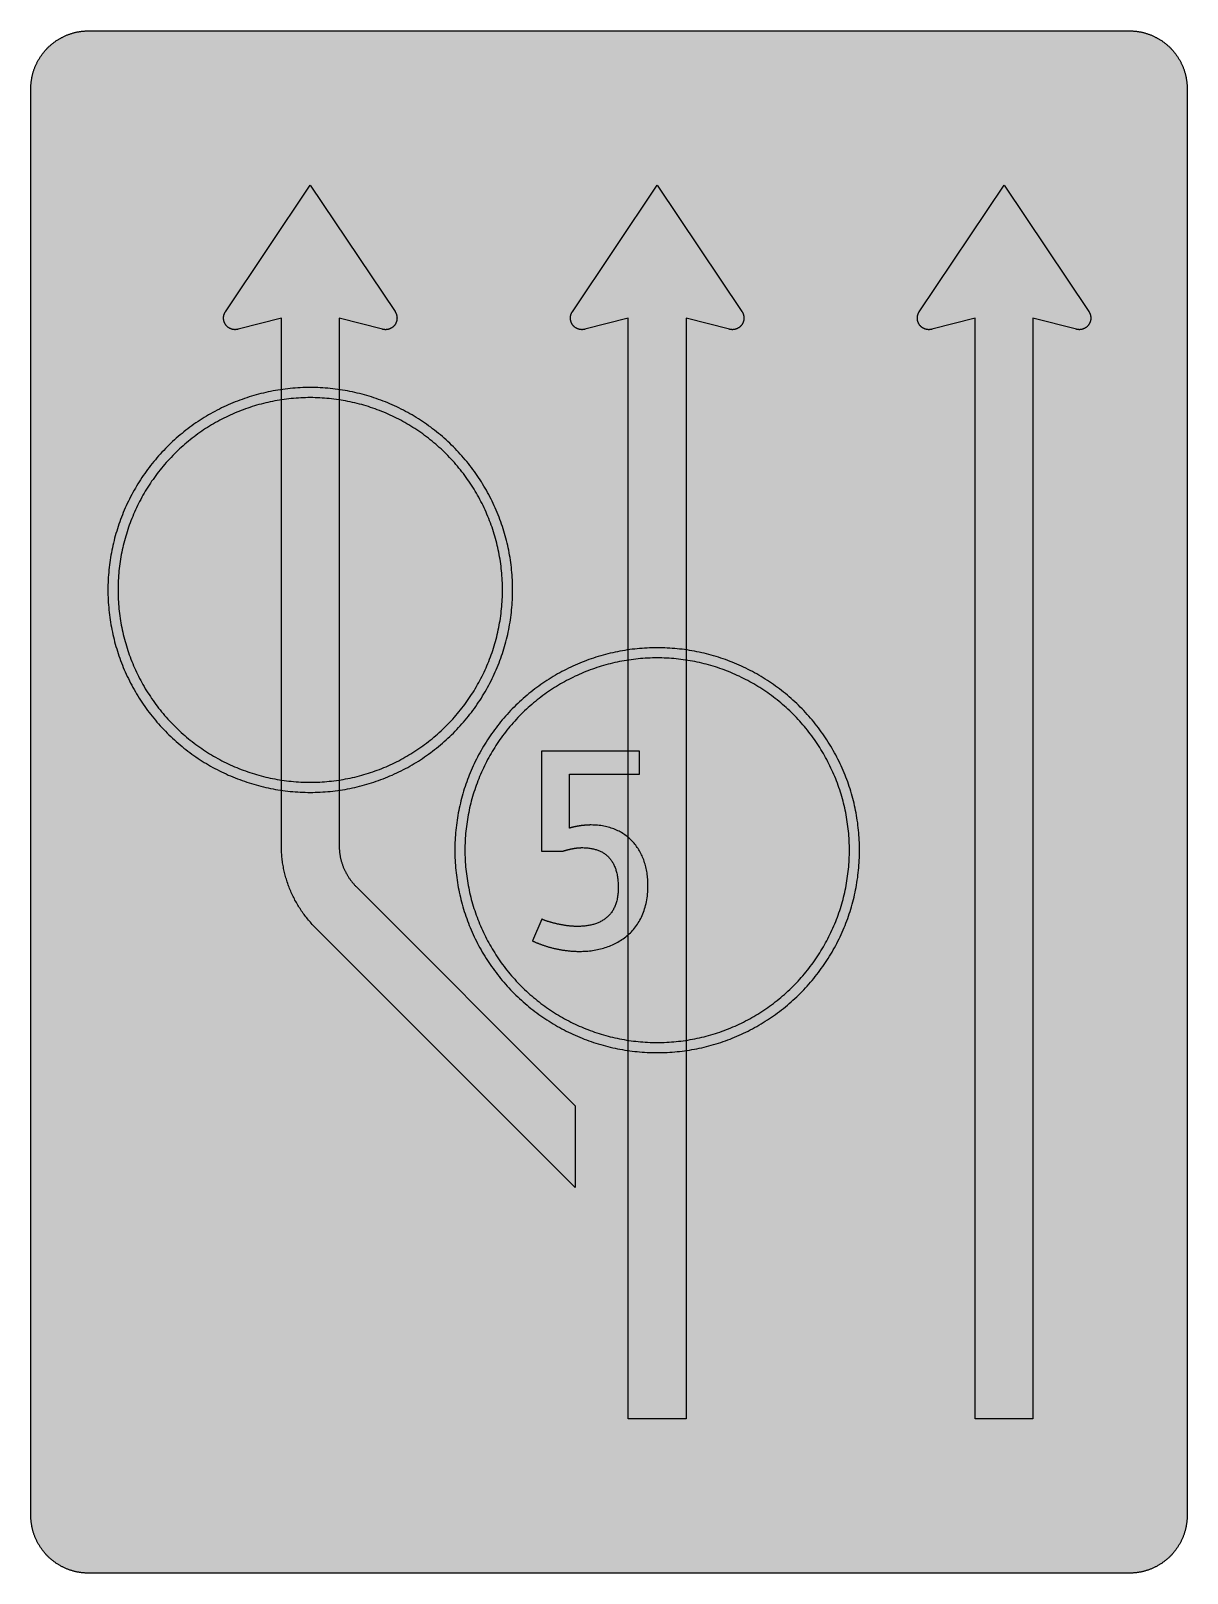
# Model space of a CAD drawing. Header units: millimetres. Extents: x 0 to 423, y 0 to 564.
import ezdxf

# ---------------------------------------------------------------- set-up
doc = ezdxf.new("R2010")
doc.units = ezdxf.units.MM

msp = doc.modelspace()

# ---------------------------------------------------------------- hatches: boundary and pattern name
for color, points in [(254, [(21.2189, 0.0537), (20.955, 0.0533), (20.6934, 0.0584), (20.4292, 0.066), (20.1676, 0.0787), (19.906, 0.094), (19.6469, 0.1118), (19.3853, 0.1321), (19.1262, 0.1549), (18.8671, 0.1829), (18.608, 0.2134), (18.349, 0.2464), (18.0924, 0.2845), (17.8359, 0.3251), (17.5793, 0.3683), (17.3253, 0.414), (17.0688, 0.4623), (16.8148, 0.5156), (16.5633, 0.5715), (16.3093, 0.6299), (16.0579, 0.6909), (15.809, 0.7544), (15.56, 0.823), (15.3111, 0.8941), (15.0622, 0.9677), (14.8158, 1.0439), (14.5694, 1.1227), (14.3256, 1.2065), (14.0818, 1.2903), (13.8379, 1.3792), (13.5966, 1.4707), (13.3579, 1.5672), (13.1191, 1.6637), (12.8803, 1.7628), (12.6441, 1.8669), (12.4079, 1.9736), (12.1742, 2.0803), (11.9405, 2.192), (11.7094, 2.3089), (11.4808, 2.4257), (11.2522, 2.5451), (11.0236, 2.6695), (10.7975, 2.794), (10.574, 2.9235), (10.3505, 3.0556), (10.1295, 3.1877), (9.9111, 3.3249), (9.6926, 3.4646), (9.4742, 3.6068), (9.2608, 3.7541), (9.0475, 3.9014), (8.8341, 4.0513), (8.6258, 4.2037), (8.4176, 4.3612), (8.2118, 4.5187), (8.0061, 4.6812), (7.8029, 4.8438), (7.6022, 5.0114), (7.4041, 5.1816), (7.206, 5.3518), (7.0129, 5.527), (6.8174, 5.7048), (6.6269, 5.8826), (6.4389, 6.0655), (6.2509, 6.2509), (6.0655, 6.4389), (5.8852, 6.6269), (5.7048, 6.8174), (5.527, 7.0104), (5.3518, 7.206), (5.1816, 7.4041), (5.0114, 7.6022), (4.8463, 7.8029), (4.6812, 8.0061), (4.5187, 8.2118), (4.3612, 8.4176), (4.2062, 8.6258), (4.0513, 8.8341), (3.9014, 9.0475), (3.7541, 9.2608), (3.6068, 9.4742), (3.4646, 9.6926), (3.3249, 9.9085), (3.1877, 10.1295), (3.0556, 10.3505), (2.9235, 10.574), (2.794, 10.7975), (2.6695, 11.0236), (2.5451, 11.2522), (2.4257, 11.4808), (2.3063, 11.7094), (2.192, 11.9405), (2.0803, 12.1742), (1.971, 12.4079), (1.8669, 12.6441), (1.7628, 12.8803), (1.6637, 13.1191), (1.5646, 13.3579), (1.4707, 13.5966), (1.3792, 13.8379), (1.2903, 14.0818), (1.2065, 14.3256), (1.1227, 14.5694), (1.0439, 14.8158), (0.9652, 15.0622), (0.8915, 15.3111), (0.823, 15.56), (0.7544, 15.809), (0.6883, 16.0604), (0.6274, 16.3119), (0.569, 16.5633), (0.5131, 16.8148), (0.4623, 17.0688), (0.4115, 17.3253), (0.3658, 17.5793), (0.3226, 17.8359), (0.2819, 18.0924), (0.2464, 18.3515), (0.2134, 18.608), (0.1829, 18.8671), (0.1549, 19.1262), (0.1295, 19.3878), (0.1092, 19.6469), (0.0914, 19.9085), (0.0762, 20.1701), (0.066, 20.4318), (0.0584, 20.6934), (0.0533, 20.955), (0.0508, 21.2192), (0.0522, 543.3314), (0.0533, 543.593), (0.0584, 543.8546), (0.066, 544.1188), (0.0762, 544.3804), (0.0914, 544.642), (0.1092, 544.9011), (0.1295, 545.1627), (0.1549, 545.4218), (0.1829, 545.6809), (0.2134, 545.94), (0.2464, 546.1991), (0.2819, 546.4556), (0.3226, 546.7121), (0.3658, 546.9687), (0.4115, 547.2227), (0.4623, 547.4792), (0.5131, 547.7332), (0.569, 547.9847), (0.6274, 548.2387), (0.6883, 548.4876), (0.7544, 548.7391), (0.823, 548.988), (0.8915, 549.2369), (0.9652, 549.4858), (1.0439, 549.7322), (1.1227, 549.9786), (1.2065, 550.2224), (1.2903, 550.4663), (1.3792, 550.7076), (1.4707, 550.9489), (1.5646, 551.1902), (1.6637, 551.4289), (1.7628, 551.6677), (1.8669, 551.9039), (1.971, 552.1401), (2.0803, 552.3738), (2.192, 552.6049), (2.3063, 552.8386), (2.4257, 553.0672), (2.5451, 553.2958), (2.6695, 553.5244), (2.794, 553.7505), (2.9235, 553.974), (3.0556, 554.1975), (3.1877, 554.4185), (3.3249, 554.6369), (3.4646, 554.8554), (3.6068, 555.0738), (3.7541, 555.2872), (3.9014, 555.5005), (4.0513, 555.7114), (4.2062, 555.9222), (4.3612, 556.1305), (4.5187, 556.3362), (4.6812, 556.5419), (4.8463, 556.7451), (5.0114, 556.9458), (5.1816, 557.1439), (5.3518, 557.342), (5.527, 557.5351), (5.7048, 557.7281), (5.8852, 557.9212), (6.0655, 558.1091), (6.2509, 558.2971), (6.4389, 558.4825), (6.6269, 558.6628), (6.8174, 558.8432), (7.0129, 559.021), (7.206, 559.1937), (7.4041, 559.3664), (7.6022, 559.5366), (7.8029, 559.7017), (8.0061, 559.8668), (8.2118, 560.0268), (8.4176, 560.1868), (8.6258, 560.3418), (8.8341, 560.4967), (9.0475, 560.6466), (9.2608, 560.7939), (9.4742, 560.9387), (9.6926, 561.0835), (9.9111, 561.2232), (10.1295, 561.3603), (10.3505, 561.4924), (10.574, 561.6245), (10.7975, 561.754), (11.0236, 561.8785), (11.2522, 562.0029), (11.4808, 562.1223), (11.7094, 562.2392), (11.9405, 562.356), (12.1742, 562.4678), (12.4079, 562.5744), (12.6441, 562.6811), (12.8803, 562.7853), (13.1191, 562.8843), (13.3579, 562.9834), (13.5966, 563.0774), (13.8379, 563.1688), (14.0818, 563.2577), (14.3256, 563.3415), (14.5694, 563.4253), (14.8158, 563.5041), (15.0622, 563.5803), (15.3111, 563.6539), (15.56, 563.7251), (15.809, 563.7936), (16.0579, 563.8571), (16.3093, 563.9206), (16.5633, 563.9791), (16.8148, 564.0349), (17.0688, 564.0857), (17.3253, 564.1365), (17.5793, 564.1823), (17.8359, 564.2254), (18.0924, 564.2635), (18.349, 564.3016), (18.608, 564.3347), (18.8671, 564.3651), (19.1262, 564.3931), (19.3853, 564.4185), (19.6469, 564.4388), (19.906, 564.4566), (20.1676, 564.4718), (20.4292, 564.482), (20.6934, 564.4896), (20.955, 564.4947), (21.2166, 564.4972), (402.2189, 564.4981), (402.4808, 564.4947), (402.7424, 564.4896), (403.0066, 564.482), (403.2682, 564.4718), (403.5298, 564.4566), (403.7889, 564.4388), (404.0505, 564.4185), (404.3096, 564.3931), (404.5687, 564.3651), (404.8277, 564.3347), (405.0868, 564.3016), (405.3434, 564.2635), (405.5999, 564.2254), (405.8564, 564.1823), (406.113, 564.1365), (406.367, 564.0857), (406.621, 564.0349), (406.875, 563.9791), (407.1264, 563.9206), (407.3779, 563.8571), (407.6268, 563.7936), (407.8783, 563.7251), (408.1272, 563.6539), (408.3736, 563.5803), (408.62, 563.5041), (408.8663, 563.4253), (409.1102, 563.3415), (409.354, 563.2577), (409.5979, 563.1688), (409.8392, 563.0774), (410.0805, 562.9834), (410.3192, 562.8843), (410.5554, 562.7853), (410.7942, 562.6811), (411.0279, 562.5744), (411.2616, 562.4678), (411.4952, 562.356), (411.7264, 562.2392), (411.9575, 562.1223), (412.1861, 562.0029), (412.4122, 561.8785), (412.6382, 561.754), (412.8643, 561.6245), (413.0853, 561.4924), (413.3063, 561.3603), (413.5272, 561.2232), (413.7457, 561.0835), (413.9616, 560.9387), (414.1775, 560.7939), (414.3908, 560.6466), (414.6017, 560.4967), (414.8125, 560.3418), (415.0208, 560.1868), (415.2265, 560.0268), (415.4297, 559.8668), (415.6329, 559.7017), (415.8336, 559.5366), (416.0342, 559.3664), (416.2298, 559.1937), (416.4254, 559.021), (416.6184, 558.8432), (416.8089, 558.6628), (416.9994, 558.4825), (417.1848, 558.2971), (417.3703, 558.1091), (417.5531, 557.9212), (417.7335, 557.7281), (417.9087, 557.5351), (418.084, 557.342), (418.2567, 557.1439), (418.4244, 556.9458), (418.592, 556.7451), (418.7546, 556.5419), (418.9171, 556.3362), (419.0746, 556.1305), (419.2321, 555.9222), (419.3845, 555.7114), (419.5369, 555.5005), (419.6842, 555.2872), (419.829, 555.0738), (419.9712, 554.8554), (420.1109, 554.6369), (420.2481, 554.4185), (420.3827, 554.1975), (420.5148, 553.974), (420.6418, 553.7505), (420.7688, 553.5244), (420.8907, 553.2958), (421.0126, 553.0672), (421.1295, 552.8386), (421.2438, 552.6049), (421.3555, 552.3738), (421.4647, 552.1401), (421.5689, 551.9039), (421.673, 551.6677), (421.7746, 551.4289), (421.8711, 551.1902), (421.9651, 550.9489), (422.0566, 550.7076), (422.1455, 550.4663), (422.2318, 550.2224), (422.3131, 549.9786), (422.3918, 549.7322), (422.4706, 549.4858), (422.5442, 549.2369), (422.6128, 548.988), (422.6814, 548.7391), (422.7449, 548.4876), (422.8084, 548.2387), (422.8668, 547.9847), (422.9227, 547.7332), (422.9735, 547.4792), (423.0243, 547.2227), (423.07, 546.9687), (423.1132, 546.7121), (423.1513, 546.4556), (423.1894, 546.1991), (423.2224, 545.94), (423.2529, 545.6809), (423.2808, 545.4218), (423.3037, 545.1627), (423.3266, 544.9011), (423.3443, 544.642), (423.357, 544.3804), (423.3697, 544.1188), (423.3774, 543.8546), (423.3824, 543.593), (423.385, 543.3314), (423.3855, 21.2203), (423.3824, 20.955), (423.3774, 20.6934), (423.3697, 20.4318), (423.357, 20.1701), (423.3443, 19.9085), (423.3266, 19.6469), (423.3037, 19.3878), (423.2808, 19.1262), (423.2529, 18.8671), (423.2224, 18.608), (423.1894, 18.3515), (423.1513, 18.0924), (423.1132, 17.8359), (423.07, 17.5793), (423.0243, 17.3253), (422.9735, 17.0688), (422.9227, 16.8148), (422.8668, 16.5633), (422.8084, 16.3119), (422.7449, 16.0604), (422.6814, 15.809), (422.6128, 15.56), (422.5442, 15.3111), (422.4706, 15.0622), (422.3918, 14.8158), (422.3131, 14.5694), (422.2318, 14.3256), (422.1455, 14.0818), (422.0566, 13.8379), (421.9651, 13.5966), (421.8711, 13.3579), (421.7746, 13.1191), (421.673, 12.8803), (421.5689, 12.6441), (421.4647, 12.4079), (421.3555, 12.1742), (421.2438, 11.9405), (421.1295, 11.7094), (421.0126, 11.4808), (420.8907, 11.2522), (420.7688, 11.0236), (420.6418, 10.7975), (420.5148, 10.574), (420.3827, 10.3505), (420.2481, 10.1295), (420.1109, 9.9085), (419.9712, 9.6926), (419.829, 9.4742), (419.6842, 9.2608), (419.5369, 9.0475), (419.3845, 8.8341), (419.2321, 8.6258), (419.0746, 8.4176), (418.9171, 8.2118), (418.7546, 8.0061), (418.592, 7.8029), (418.4244, 7.6022), (418.2567, 7.4041), (418.084, 7.206), (417.9087, 7.0104), (417.7335, 6.8174), (417.5531, 6.6269), (417.3703, 6.4389), (417.1848, 6.2509), (416.9994, 6.0655), (416.8089, 5.8826), (416.6184, 5.7048), (416.4254, 5.527), (416.2298, 5.3518), (416.0342, 5.1816), (415.8336, 5.0114), (415.6329, 4.8438), (415.4297, 4.6812), (415.2265, 4.5187), (415.0208, 4.3612), (414.8125, 4.2037), (414.6017, 4.0513), (414.3908, 3.9014), (414.1775, 3.7541), (413.9616, 3.6068), (413.7457, 3.4646), (413.5272, 3.3249), (413.3063, 3.1877), (413.0853, 3.0556), (412.8643, 2.9235), (412.6382, 2.794), (412.4122, 2.6695), (412.1861, 2.5451), (411.9575, 2.4257), (411.7264, 2.3089), (411.4952, 2.192), (411.2616, 2.0803), (411.0279, 1.9736), (410.7942, 1.8669), (410.5554, 1.7628), (410.3192, 1.6637), (410.0805, 1.5672), (409.8392, 1.4707), (409.5979, 1.3792), (409.354, 1.2903), (409.1102, 1.2065), (408.8663, 1.1227), (408.62, 1.0439), (408.3736, 0.9677), (408.1272, 0.8941), (407.8783, 0.823), (407.6268, 0.7544), (407.3779, 0.6909), (407.1264, 0.6299), (406.875, 0.5715), (406.621, 0.5156), (406.367, 0.4623), (406.113, 0.414), (405.8564, 0.3683), (405.5999, 0.3251), (405.3434, 0.2845), (405.0868, 0.2464), (404.8277, 0.2134), (404.5687, 0.1829), (404.3096, 0.1549), (404.0505, 0.1321), (403.7889, 0.1118), (403.5298, 0.094), (403.2682, 0.0787), (403.0066, 0.066), (402.7424, 0.0584), (402.4808, 0.0533), (402.2166, 0.0533)]), (59, [(91.7744, 459.3703), (75.8994, 455.2703), (75.8825, 455.2645), (75.8647, 455.262), (75.8495, 455.2569), (75.8342, 455.2518), (75.8165, 455.2493), (75.8012, 455.2442), (75.786, 455.2417), (75.7682, 455.2366), (75.753, 455.234), (75.7352, 455.2315), (75.7199, 455.2264), (75.7022, 455.2239), (75.6869, 455.2213), (75.6717, 455.2163), (75.6539, 455.2137), (75.6387, 455.2112), (75.6209, 455.2086), (75.6056, 455.2036), (75.5879, 455.201), (75.5726, 455.1985), (75.5548, 455.1959), (75.5396, 455.1934), (75.5218, 455.1909), (75.5066, 455.1883), (75.4888, 455.1858), (75.4736, 455.1832), (75.4558, 455.1807), (75.4405, 455.1782), (75.4228, 455.1756), (75.4075, 455.1731), (75.3897, 455.1705), (75.3745, 455.168), (75.3567, 455.168), (75.3415, 455.1655), (75.3237, 455.1629), (75.3085, 455.1604), (75.2907, 455.1604), (75.2754, 455.1578), (75.2577, 455.1553), (75.2424, 455.1553), (75.2246, 455.1528), (75.2069, 455.1502), (75.1916, 455.1502), (75.1738, 455.1477), (75.1586, 455.1477), (75.1408, 455.1451), (75.1256, 455.1451), (75.1078, 455.1451), (75.09, 455.1426), (75.0748, 455.1426), (75.057, 455.1401), (75.0418, 455.1401), (75.024, 455.1401), (75.0087, 455.1401), (74.991, 455.1375), (74.9732, 455.1375), (74.9579, 455.1375), (74.9402, 455.1375), (74.9249, 455.1375), (74.9071, 455.135), (74.8894, 455.135), (74.8741, 455.135), (74.8563, 455.135), (74.8386, 455.135), (74.7293, 455.1375), (74.6227, 455.1401), (74.5134, 455.1477), (74.4068, 455.1578), (74.3001, 455.1705), (74.1959, 455.1832), (74.0918, 455.201), (73.9877, 455.2213), (73.8835, 455.2442), (73.7819, 455.2696), (73.6803, 455.295), (73.5813, 455.3255), (73.4822, 455.3585), (73.3857, 455.3915), (73.2892, 455.4296), (73.1926, 455.4677), (73.0987, 455.5084), (73.0047, 455.5541), (72.9132, 455.5998), (72.8218, 455.6455), (72.7329, 455.6963), (72.644, 455.7497), (72.5576, 455.803), (72.4738, 455.8589), (72.39, 455.9173), (72.3062, 455.9757), (72.2274, 456.0392), (72.1462, 456.1027), (72.07, 456.1688), (71.9938, 456.2348), (71.9201, 456.3034), (71.8464, 456.3745), (71.7753, 456.4482), (71.7067, 456.5218), (71.6382, 456.598), (71.5747, 456.6768), (71.5086, 456.7555), (71.4477, 456.8368), (71.3867, 456.9181), (71.3308, 457.0019), (71.2724, 457.0882), (71.2191, 457.1746), (71.1683, 457.261), (71.1175, 457.3499), (71.0692, 457.4413), (71.0235, 457.5327), (70.9803, 457.6267), (70.9397, 457.7207), (70.899, 457.8172), (70.8635, 457.9137), (70.8279, 458.0103), (70.7974, 458.1093), (70.7669, 458.2109), (70.739, 458.31), (70.7161, 458.4116), (70.6933, 458.5157), (70.673, 458.6199), (70.6552, 458.724), (70.6399, 458.8307), (70.6272, 458.9374), (70.6196, 459.044), (70.612, 459.1507), (70.6069, 459.2599), (70.6069, 459.3692), (70.6069, 459.4073), (70.6069, 459.4479), (70.6069, 459.486), (70.6095, 459.5266), (70.612, 459.5647), (70.612, 459.6054), (70.6145, 459.6435), (70.6171, 459.6816), (70.6222, 459.7222), (70.6247, 459.7603), (70.6272, 459.7984), (70.6323, 459.8365), (70.6374, 459.8772), (70.6425, 459.9153), (70.6476, 459.9534), (70.6526, 459.9915), (70.6577, 460.0321), (70.6653, 460.0702), (70.6704, 460.1083), (70.678, 460.1464), (70.6857, 460.1845), (70.6933, 460.2226), (70.7009, 460.2607), (70.7111, 460.2988), (70.7187, 460.3369), (70.7288, 460.375), (70.7365, 460.4131), (70.7466, 460.4487), (70.7568, 460.4868), (70.7669, 460.5249), (70.7796, 460.563), (70.7898, 460.5985), (70.8, 460.6366), (70.8127, 460.6722), (70.8254, 460.7103), (70.8381, 460.7484), (70.8508, 460.7839), (70.8635, 460.8195), (70.8762, 460.8576), (70.8914, 460.8932), (70.9041, 460.9287), (70.9193, 460.9668), (70.9346, 461.0024), (70.9498, 461.0379), (70.9651, 461.0735), (70.9803, 461.1091), (70.9981, 461.1446), (71.0133, 461.1802), (71.0311, 461.2157), (71.0489, 461.2488), (71.0667, 461.2843), (71.0844, 461.3199), (71.1022, 461.3529), (71.12, 461.3885), (71.1403, 461.424), (71.1581, 461.457), (71.1784, 461.4901), (71.1987, 461.5256), (71.2191, 461.5586), (71.2394, 461.5917), (71.2597, 461.6247), (71.28, 461.6577), (71.3003, 461.6907), (71.3232, 461.7237), (102.3578, 508.0536), (133.3927, 461.7251), (133.4135, 461.6907), (133.4338, 461.6577), (133.4567, 461.6247), (133.477, 461.5917), (133.4973, 461.5586), (133.5176, 461.5256), (133.538, 461.4901), (133.5557, 461.457), (133.5761, 461.424), (133.5938, 461.3885), (133.6116, 461.3529), (133.6319, 461.3199), (133.6497, 461.2843), (133.665, 461.2488), (133.6827, 461.2157), (133.7005, 461.1802), (133.7158, 461.1446), (133.7335, 461.1091), (133.7488, 461.0735), (133.764, 461.0379), (133.7793, 461.0024), (133.7945, 460.9668), (133.8097, 460.9287), (133.8224, 460.8932), (133.8377, 460.8576), (133.8504, 460.8195), (133.8631, 460.7839), (133.8758, 460.7484), (133.8885, 460.7103), (133.9012, 460.6722), (133.9139, 460.6366), (133.924, 460.5985), (133.9342, 460.563), (133.9469, 460.5249), (133.9571, 460.4868), (133.9672, 460.4487), (133.9774, 460.4131), (133.985, 460.375), (133.9952, 460.3369), (134.0028, 460.2988), (134.0129, 460.2607), (134.0206, 460.2226), (134.0282, 460.1845), (134.0358, 460.1464), (134.0409, 460.1083), (134.0485, 460.0702), (134.0536, 460.0321), (134.0612, 459.9915), (134.0663, 459.9534), (134.0714, 459.9153), (134.0764, 459.8772), (134.0815, 459.8365), (134.0841, 459.7984), (134.0891, 459.7603), (134.0917, 459.7222), (134.0942, 459.6816), (134.0968, 459.6435), (134.0993, 459.6054), (134.1018, 459.5647), (134.1044, 459.5266), (134.1044, 459.486), (134.1069, 459.4479), (134.1069, 459.4073), (134.1069, 459.3692), (134.1044, 459.2599), (134.1018, 459.1507), (134.0942, 459.044), (134.0841, 458.9374), (134.0714, 458.8307), (134.0587, 458.724), (134.0409, 458.6199), (134.0206, 458.5157), (133.9977, 458.4116), (133.9723, 458.31), (133.9469, 458.2109), (133.9164, 458.1093), (133.8834, 458.0103), (133.8504, 457.9137), (133.8123, 457.8172), (133.7742, 457.7207), (133.7335, 457.6267), (133.6904, 457.5327), (133.6446, 457.4413), (133.5964, 457.3499), (133.5456, 457.261), (133.4948, 457.1746), (133.4389, 457.0882), (133.383, 457.0019), (133.3246, 456.9181), (133.2662, 456.8368), (133.2027, 456.7555), (133.1392, 456.6768), (133.0731, 456.598), (133.0071, 456.5218), (132.9385, 456.4482), (132.8674, 456.3745), (132.7937, 456.3034), (132.7201, 456.2348), (132.6439, 456.1688), (132.5651, 456.1027), (132.4864, 456.0392), (132.4051, 455.9757), (132.3238, 455.9173), (132.24, 455.8589), (132.1562, 455.803), (132.0673, 455.7497), (131.9809, 455.6963), (131.892, 455.6455), (131.8006, 455.5998), (131.7092, 455.5541), (131.6152, 455.5084), (131.5212, 455.4677), (131.4247, 455.4296), (131.3282, 455.3915), (131.2316, 455.3585), (131.1326, 455.3255), (131.0335, 455.295), (130.9319, 455.2696), (130.8303, 455.2442), (130.7262, 455.2213), (130.622, 455.201), (130.5179, 455.1832), (130.4112, 455.1705), (130.3071, 455.1578), (130.1979, 455.1477), (130.0912, 455.1401), (129.982, 455.1375), (129.8727, 455.135), (129.8575, 455.135), (129.8397, 455.135), (129.8219, 455.135), (129.8067, 455.135), (129.7889, 455.1375), (129.7737, 455.1375), (129.7559, 455.1375), (129.7407, 455.1375), (129.7229, 455.1375), (129.7051, 455.1401), (129.6899, 455.1401), (129.6721, 455.1401), (129.6568, 455.1401), (129.6391, 455.1426), (129.6238, 455.1426), (129.606, 455.1451), (129.5883, 455.1451), (129.573, 455.1451), (129.5552, 455.1477), (129.54, 455.1477), (129.5222, 455.1502), (129.507, 455.1502), (129.4892, 455.1528), (129.474, 455.1553), (129.4562, 455.1553), (129.4384, 455.1578), (129.4232, 455.1604), (129.4054, 455.1604), (129.3901, 455.1629), (129.3724, 455.1655), (129.3571, 455.168), (129.3393, 455.168), (129.3241, 455.1705), (129.3063, 455.1731), (129.2911, 455.1756), (129.2733, 455.1782), (129.2581, 455.1807), (129.2403, 455.1832), (129.225, 455.1858), (129.2073, 455.1883), (129.192, 455.1909), (129.1742, 455.1934), (129.159, 455.1959), (129.1412, 455.1985), (129.126, 455.201), (129.1082, 455.2036), (129.093, 455.2086), (129.0752, 455.2112), (129.0599, 455.2137), (129.0422, 455.2163), (129.0269, 455.2213), (129.0117, 455.2239), (128.9939, 455.2264), (128.9787, 455.2315), (128.9609, 455.234), (128.9456, 455.2366), (128.9279, 455.2417), (128.9126, 455.2442), (128.8974, 455.2493), (128.8796, 455.2518), (128.8644, 455.2569), (128.8466, 455.262), (128.8313, 455.2645), (128.8161, 455.2696), (112.9411, 459.3703), (112.9411, 266.2961), (112.9411, 266.032), (112.9462, 265.7704), (112.9538, 265.5062), (112.9665, 265.2446), (112.9792, 264.983), (112.9995, 264.7239), (113.0198, 264.4623), (113.0427, 264.2032), (113.0706, 263.9441), (113.1011, 263.685), (113.1341, 263.4259), (113.1722, 263.1694), (113.2129, 262.9129), (113.2561, 262.6563), (113.3018, 262.4023), (113.35, 262.1458), (113.4034, 261.8918), (113.4593, 261.6403), (113.5177, 261.3863), (113.5786, 261.1349), (113.6421, 260.8859), (113.7107, 260.637), (113.7818, 260.3881), (113.8555, 260.1392), (113.9317, 259.8928), (114.0104, 259.6464), (114.0943, 259.4026), (114.1806, 259.1587), (114.2695, 258.9149), (114.361, 258.6736), (114.4549, 258.4348), (114.5515, 258.1961), (114.6531, 257.9573), (114.7547, 257.7211), (114.8613, 257.4849), (114.9706, 257.2512), (115.0823, 257.0175), (115.1966, 256.7864), (115.3135, 256.5578), (115.4328, 256.3292), (115.5573, 256.1006), (115.6843, 255.8745), (115.8113, 255.651), (115.9434, 255.4275), (116.078, 255.2065), (116.2152, 254.9881), (116.3549, 254.7696), (116.4971, 254.5512), (116.6419, 254.3378), (116.7892, 254.1245), (116.9416, 253.9111), (117.094, 253.7028), (117.2489, 253.4945), (117.409, 253.2888), (117.569, 253.0831), (117.7341, 252.8799), (117.9017, 252.6792), (118.0694, 252.4811), (118.2421, 252.283), (118.4173, 252.0874), (118.5926, 251.8943), (118.7729, 251.7038), (118.9558, 251.5159), (119.1387, 251.3279), (199.3717, 171.0983), (199.3717, 141.1648), (104.1742, 236.3622), (103.8022, 236.7356), (103.439, 237.1141), (103.0808, 237.4951), (102.7252, 237.8812), (102.3772, 238.2723), (102.0318, 238.666), (101.694, 239.0648), (101.3612, 239.4661), (101.0336, 239.8725), (100.711, 240.2815), (100.3935, 240.6929), (100.0811, 241.1095), (99.7737, 241.5286), (99.4715, 241.9528), (99.1768, 242.3795), (98.8873, 242.8088), (98.6003, 243.2406), (98.3209, 243.6774), (98.0465, 244.1169), (97.7798, 244.5614), (97.5157, 245.0059), (97.2591, 245.4554), (97.0077, 245.905), (96.7613, 246.3597), (96.52, 246.8169), (96.2863, 247.2792), (96.0552, 247.7414), (95.8317, 248.2063), (95.6158, 248.6762), (95.4024, 249.1461), (95.1967, 249.6185), (94.996, 250.096), (94.8004, 250.5735), (94.6125, 251.0536), (94.4296, 251.5362), (94.2518, 252.0213), (94.0816, 252.509), (93.9165, 252.9992), (93.7565, 253.4895), (93.6041, 253.9822), (93.4568, 254.4775), (93.3145, 254.9754), (93.1799, 255.4757), (93.0504, 255.9761), (92.9259, 256.479), (92.8091, 256.9845), (92.6998, 257.49), (92.5932, 257.998), (92.4966, 258.506), (92.4027, 259.0165), (92.3163, 259.5296), (92.2376, 260.0427), (92.1639, 260.5583), (92.0953, 261.0739), (92.0344, 261.5921), (91.981, 262.1102), (91.9328, 262.6309), (91.8896, 263.1516), (91.854, 263.6723), (91.8261, 264.1956), (91.8032, 264.7188), (91.7854, 265.2446), (91.7753, 265.7678), (91.7727, 266.2936)]), (59, [(218.7744, 459.3703), (202.8994, 455.2703), (202.8825, 455.2645), (202.8647, 455.262), (202.8495, 455.2569), (202.8342, 455.2518), (202.8165, 455.2493), (202.8012, 455.2442), (202.786, 455.2417), (202.7682, 455.2366), (202.753, 455.234), (202.7352, 455.2315), (202.7199, 455.2264), (202.7022, 455.2239), (202.6869, 455.2213), (202.6717, 455.2163), (202.6539, 455.2137), (202.6387, 455.2112), (202.6209, 455.2086), (202.6056, 455.2036), (202.5879, 455.201), (202.5726, 455.1985), (202.5548, 455.1959), (202.5396, 455.1934), (202.5218, 455.1909), (202.5066, 455.1883), (202.4888, 455.1858), (202.4736, 455.1832), (202.4558, 455.1807), (202.4405, 455.1782), (202.4228, 455.1756), (202.4075, 455.1731), (202.3897, 455.1705), (202.3745, 455.168), (202.3567, 455.168), (202.3415, 455.1655), (202.3237, 455.1629), (202.3085, 455.1604), (202.2907, 455.1604), (202.2754, 455.1578), (202.2577, 455.1553), (202.2424, 455.1553), (202.2246, 455.1528), (202.2069, 455.1502), (202.1916, 455.1502), (202.1738, 455.1477), (202.1586, 455.1477), (202.1408, 455.1451), (202.1256, 455.1451), (202.1078, 455.1451), (202.09, 455.1426), (202.0748, 455.1426), (202.057, 455.1401), (202.0418, 455.1401), (202.024, 455.1401), (202.0087, 455.1401), (201.991, 455.1375), (201.9732, 455.1375), (201.9579, 455.1375), (201.9402, 455.1375), (201.9249, 455.1375), (201.9071, 455.135), (201.8894, 455.135), (201.8741, 455.135), (201.8563, 455.135), (201.8411, 455.135), (201.7293, 455.1375), (201.6227, 455.1401), (201.5134, 455.1477), (201.4068, 455.1578), (201.3001, 455.1705), (201.1959, 455.1832), (201.0918, 455.201), (200.9877, 455.2213), (200.8835, 455.2442), (200.7819, 455.2696), (200.6803, 455.295), (200.5813, 455.3255), (200.4822, 455.3585), (200.3857, 455.3915), (200.2892, 455.4296), (200.1926, 455.4677), (200.0987, 455.5084), (200.0047, 455.5541), (199.9132, 455.5998), (199.8218, 455.6455), (199.7329, 455.6963), (199.644, 455.7497), (199.5576, 455.803), (199.4738, 455.8589), (199.39, 455.9173), (199.3062, 455.9757), (199.2274, 456.0392), (199.1462, 456.1027), (199.07, 456.1688), (198.9938, 456.2348), (198.9201, 456.3034), (198.8464, 456.3745), (198.7753, 456.4482), (198.7067, 456.5218), (198.6382, 456.598), (198.5747, 456.6768), (198.5086, 456.7555), (198.4477, 456.8368), (198.3867, 456.9181), (198.3308, 457.0019), (198.2724, 457.0882), (198.2191, 457.1746), (198.1683, 457.261), (198.1175, 457.3499), (198.0692, 457.4413), (198.0235, 457.5327), (197.9803, 457.6267), (197.9397, 457.7207), (197.899, 457.8172), (197.8635, 457.9137), (197.8279, 458.0103), (197.7974, 458.1093), (197.7669, 458.2109), (197.739, 458.31), (197.7161, 458.4116), (197.6933, 458.5157), (197.673, 458.6199), (197.6552, 458.724), (197.6399, 458.8307), (197.6272, 458.9374), (197.6196, 459.044), (197.612, 459.1507), (197.6069, 459.2599), (197.6069, 459.3692), (197.6069, 459.4073), (197.6069, 459.4479), (197.6069, 459.486), (197.6095, 459.5266), (197.612, 459.5647), (197.612, 459.6054), (197.6145, 459.6435), (197.6171, 459.6816), (197.6222, 459.7222), (197.6247, 459.7603), (197.6272, 459.7984), (197.6323, 459.8365), (197.6374, 459.8772), (197.6425, 459.9153), (197.6476, 459.9534), (197.6526, 459.9915), (197.6577, 460.0321), (197.6653, 460.0702), (197.6704, 460.1083), (197.678, 460.1464), (197.6857, 460.1845), (197.6933, 460.2226), (197.7009, 460.2607), (197.7111, 460.2988), (197.7187, 460.3369), (197.7288, 460.375), (197.7365, 460.4131), (197.7466, 460.4487), (197.7568, 460.4868), (197.7669, 460.5249), (197.7796, 460.563), (197.7898, 460.5985), (197.8, 460.6366), (197.8127, 460.6722), (197.8254, 460.7103), (197.8381, 460.7484), (197.8508, 460.7839), (197.8635, 460.8195), (197.8762, 460.8576), (197.8914, 460.8932), (197.9041, 460.9287), (197.9193, 460.9668), (197.9346, 461.0024), (197.9498, 461.0379), (197.9651, 461.0735), (197.9803, 461.1091), (197.9981, 461.1446), (198.0133, 461.1802), (198.0311, 461.2157), (198.0489, 461.2488), (198.0667, 461.2843), (198.0844, 461.3199), (198.1022, 461.3529), (198.12, 461.3885), (198.1403, 461.424), (198.1581, 461.457), (198.1784, 461.4901), (198.1987, 461.5256), (198.2191, 461.5586), (198.2394, 461.5917), (198.2597, 461.6247), (198.28, 461.6577), (198.3003, 461.6907), (198.3232, 461.7237), (229.3578, 508.0536), (260.3927, 461.7251), (260.4135, 461.6907), (260.4338, 461.6577), (260.4567, 461.6247), (260.477, 461.5917), (260.4973, 461.5586), (260.5176, 461.5256), (260.538, 461.4901), (260.5557, 461.457), (260.5761, 461.424), (260.5938, 461.3885), (260.6116, 461.3529), (260.6319, 461.3199), (260.6497, 461.2843), (260.665, 461.2488), (260.6827, 461.2157), (260.7005, 461.1802), (260.7158, 461.1446), (260.7335, 461.1091), (260.7488, 461.0735), (260.764, 461.0379), (260.7793, 461.0024), (260.7945, 460.9668), (260.8097, 460.9287), (260.8224, 460.8932), (260.8377, 460.8576), (260.8504, 460.8195), (260.8631, 460.7839), (260.8758, 460.7484), (260.8885, 460.7103), (260.9012, 460.6722), (260.9139, 460.6366), (260.924, 460.5985), (260.9342, 460.563), (260.9469, 460.5249), (260.9571, 460.4868), (260.9672, 460.4487), (260.9774, 460.4131), (260.985, 460.375), (260.9952, 460.3369), (261.0028, 460.2988), (261.0129, 460.2607), (261.0206, 460.2226), (261.0282, 460.1845), (261.0358, 460.1464), (261.0409, 460.1083), (261.0485, 460.0702), (261.0536, 460.0321), (261.0612, 459.9915), (261.0663, 459.9534), (261.0714, 459.9153), (261.0764, 459.8772), (261.0815, 459.8365), (261.0841, 459.7984), (261.0891, 459.7603), (261.0917, 459.7222), (261.0942, 459.6816), (261.0968, 459.6435), (261.0993, 459.6054), (261.1018, 459.5647), (261.1044, 459.5266), (261.1044, 459.486), (261.1069, 459.4479), (261.1069, 459.4073), (261.1069, 459.3692), (261.1044, 459.2599), (261.1018, 459.1507), (261.0942, 459.044), (261.0841, 458.9374), (261.0714, 458.8307), (261.0587, 458.724), (261.0409, 458.6199), (261.0206, 458.5157), (260.9977, 458.4116), (260.9723, 458.31), (260.9469, 458.2109), (260.9164, 458.1093), (260.8834, 458.0103), (260.8504, 457.9137), (260.8123, 457.8172), (260.7742, 457.7207), (260.7335, 457.6267), (260.6904, 457.5327), (260.6446, 457.4413), (260.5964, 457.3499), (260.5456, 457.261), (260.4948, 457.1746), (260.4389, 457.0882), (260.383, 457.0019), (260.3246, 456.9181), (260.2662, 456.8368), (260.2027, 456.7555), (260.1392, 456.6768), (260.0731, 456.598), (260.0071, 456.5218), (259.9385, 456.4482), (259.8674, 456.3745), (259.7937, 456.3034), (259.7201, 456.2348), (259.6439, 456.1688), (259.5651, 456.1027), (259.4864, 456.0392), (259.4051, 455.9757), (259.3238, 455.9173), (259.24, 455.8589), (259.1562, 455.803), (259.0673, 455.7497), (258.9809, 455.6963), (258.892, 455.6455), (258.8006, 455.5998), (258.7092, 455.5541), (258.6152, 455.5084), (258.5212, 455.4677), (258.4247, 455.4296), (258.3282, 455.3915), (258.2316, 455.3585), (258.1326, 455.3255), (258.0335, 455.295), (257.9319, 455.2696), (257.8303, 455.2442), (257.7262, 455.2213), (257.622, 455.201), (257.5179, 455.1832), (257.4112, 455.1705), (257.3071, 455.1578), (257.1979, 455.1477), (257.0912, 455.1401), (256.982, 455.1375), (256.8727, 455.135), (256.8575, 455.135), (256.8397, 455.135), (256.8219, 455.135), (256.8067, 455.135), (256.7889, 455.1375), (256.7737, 455.1375), (256.7559, 455.1375), (256.7407, 455.1375), (256.7229, 455.1375), (256.7051, 455.1401), (256.6899, 455.1401), (256.6721, 455.1401), (256.6568, 455.1401), (256.6391, 455.1426), (256.6238, 455.1426), (256.606, 455.1451), (256.5883, 455.1451), (256.573, 455.1451), (256.5552, 455.1477), (256.54, 455.1477), (256.5222, 455.1502), (256.507, 455.1502), (256.4892, 455.1528), (256.474, 455.1553), (256.4562, 455.1553), (256.4384, 455.1578), (256.4232, 455.1604), (256.4054, 455.1604), (256.3901, 455.1629), (256.3724, 455.1655), (256.3571, 455.168), (256.3393, 455.168), (256.3241, 455.1705), (256.3063, 455.1731), (256.2911, 455.1756), (256.2733, 455.1782), (256.2581, 455.1807), (256.2403, 455.1832), (256.225, 455.1858), (256.2073, 455.1883), (256.192, 455.1909), (256.1742, 455.1934), (256.159, 455.1959), (256.1412, 455.1985), (256.126, 455.201), (256.1082, 455.2036), (256.093, 455.2086), (256.0752, 455.2112), (256.0599, 455.2137), (256.0422, 455.2163), (256.0269, 455.2213), (256.0117, 455.2239), (255.9939, 455.2264), (255.9787, 455.2315), (255.9609, 455.234), (255.9456, 455.2366), (255.9279, 455.2417), (255.9126, 455.2442), (255.8974, 455.2493), (255.8796, 455.2518), (255.8644, 455.2569), (255.8466, 455.262), (255.8313, 455.2645), (255.8161, 455.2696), (239.9411, 459.3703), (239.9411, 56.4981), (218.7744, 56.4981)]), (59, [(345.7744, 459.3703), (329.8994, 455.2703), (329.8825, 455.2645), (329.8647, 455.262), (329.8495, 455.2569), (329.8342, 455.2518), (329.8165, 455.2493), (329.8012, 455.2442), (329.786, 455.2417), (329.7682, 455.2366), (329.753, 455.234), (329.7352, 455.2315), (329.7199, 455.2264), (329.7022, 455.2239), (329.6869, 455.2213), (329.6717, 455.2163), (329.6539, 455.2137), (329.6387, 455.2112), (329.6209, 455.2086), (329.6056, 455.2036), (329.5879, 455.201), (329.5726, 455.1985), (329.5548, 455.1959), (329.5396, 455.1934), (329.5218, 455.1909), (329.5066, 455.1883), (329.4888, 455.1858), (329.4736, 455.1832), (329.4558, 455.1807), (329.4405, 455.1782), (329.4228, 455.1756), (329.4075, 455.1731), (329.3897, 455.1705), (329.3745, 455.168), (329.3567, 455.168), (329.3415, 455.1655), (329.3237, 455.1629), (329.3085, 455.1604), (329.2907, 455.1604), (329.2754, 455.1578), (329.2577, 455.1553), (329.2424, 455.1553), (329.2246, 455.1528), (329.2069, 455.1502), (329.1916, 455.1502), (329.1738, 455.1477), (329.1586, 455.1477), (329.1408, 455.1451), (329.1256, 455.1451), (329.1078, 455.1451), (329.09, 455.1426), (329.0748, 455.1426), (329.057, 455.1401), (329.0418, 455.1401), (329.024, 455.1401), (329.0087, 455.1401), (328.991, 455.1375), (328.9732, 455.1375), (328.9579, 455.1375), (328.9402, 455.1375), (328.9249, 455.1375), (328.9071, 455.135), (328.8894, 455.135), (328.8741, 455.135), (328.8563, 455.135), (328.8411, 455.135), (328.7293, 455.1375), (328.6227, 455.1401), (328.5134, 455.1477), (328.4068, 455.1578), (328.3001, 455.1705), (328.1959, 455.1832), (328.0918, 455.201), (327.9877, 455.2213), (327.8835, 455.2442), (327.7819, 455.2696), (327.6803, 455.295), (327.5813, 455.3255), (327.4822, 455.3585), (327.3857, 455.3915), (327.2892, 455.4296), (327.1926, 455.4677), (327.0987, 455.5084), (327.0047, 455.5541), (326.9132, 455.5998), (326.8218, 455.6455), (326.7329, 455.6963), (326.644, 455.7497), (326.5576, 455.803), (326.4738, 455.8589), (326.39, 455.9173), (326.3062, 455.9757), (326.2274, 456.0392), (326.1462, 456.1027), (326.07, 456.1688), (325.9938, 456.2348), (325.9201, 456.3034), (325.8464, 456.3745), (325.7753, 456.4482), (325.7067, 456.5218), (325.6382, 456.598), (325.5747, 456.6768), (325.5086, 456.7555), (325.4477, 456.8368), (325.3867, 456.9181), (325.3308, 457.0019), (325.2724, 457.0882), (325.2191, 457.1746), (325.1683, 457.261), (325.1175, 457.3499), (325.0692, 457.4413), (325.0235, 457.5327), (324.9803, 457.6267), (324.9397, 457.7207), (324.899, 457.8172), (324.8635, 457.9137), (324.8279, 458.0103), (324.7974, 458.1093), (324.7669, 458.2109), (324.739, 458.31), (324.7161, 458.4116), (324.6933, 458.5157), (324.673, 458.6199), (324.6552, 458.724), (324.6399, 458.8307), (324.6272, 458.9374), (324.6196, 459.044), (324.612, 459.1507), (324.6069, 459.2599), (324.6069, 459.3692), (324.6069, 459.4073), (324.6069, 459.4479), (324.6069, 459.486), (324.6095, 459.5266), (324.612, 459.5647), (324.612, 459.6054), (324.6145, 459.6435), (324.6171, 459.6816), (324.6222, 459.7222), (324.6247, 459.7603), (324.6272, 459.7984), (324.6323, 459.8365), (324.6374, 459.8772), (324.6425, 459.9153), (324.6476, 459.9534), (324.6526, 459.9915), (324.6577, 460.0321), (324.6653, 460.0702), (324.6704, 460.1083), (324.678, 460.1464), (324.6857, 460.1845), (324.6933, 460.2226), (324.7009, 460.2607), (324.7111, 460.2988), (324.7187, 460.3369), (324.7288, 460.375), (324.7365, 460.4131), (324.7466, 460.4487), (324.7568, 460.4868), (324.7669, 460.5249), (324.7796, 460.563), (324.7898, 460.5985), (324.8, 460.6366), (324.8127, 460.6722), (324.8254, 460.7103), (324.8381, 460.7484), (324.8508, 460.7839), (324.8635, 460.8195), (324.8762, 460.8576), (324.8914, 460.8932), (324.9041, 460.9287), (324.9193, 460.9668), (324.9346, 461.0024), (324.9498, 461.0379), (324.9651, 461.0735), (324.9803, 461.1091), (324.9981, 461.1446), (325.0133, 461.1802), (325.0311, 461.2157), (325.0489, 461.2488), (325.0667, 461.2843), (325.0844, 461.3199), (325.1022, 461.3529), (325.12, 461.3885), (325.1403, 461.424), (325.1581, 461.457), (325.1784, 461.4901), (325.1987, 461.5256), (325.2191, 461.5586), (325.2394, 461.5917), (325.2597, 461.6247), (325.28, 461.6577), (325.3003, 461.6907), (325.3232, 461.7237), (356.3578, 508.0536), (387.3927, 461.7251), (387.4135, 461.6907), (387.4338, 461.6577), (387.4567, 461.6247), (387.477, 461.5917), (387.4973, 461.5586), (387.5176, 461.5256), (387.538, 461.4901), (387.5557, 461.457), (387.5761, 461.424), (387.5938, 461.3885), (387.6116, 461.3529), (387.6319, 461.3199), (387.6497, 461.2843), (387.665, 461.2488), (387.6827, 461.2157), (387.7005, 461.1802), (387.7158, 461.1446), (387.7335, 461.1091), (387.7488, 461.0735), (387.764, 461.0379), (387.7793, 461.0024), (387.7945, 460.9668), (387.8097, 460.9287), (387.8224, 460.8932), (387.8377, 460.8576), (387.8504, 460.8195), (387.8631, 460.7839), (387.8758, 460.7484), (387.8885, 460.7103), (387.9012, 460.6722), (387.9139, 460.6366), (387.924, 460.5985), (387.9342, 460.563), (387.9469, 460.5249), (387.9571, 460.4868), (387.9672, 460.4487), (387.9774, 460.4131), (387.985, 460.375), (387.9952, 460.3369), (388.0028, 460.2988), (388.0129, 460.2607), (388.0206, 460.2226), (388.0282, 460.1845), (388.0358, 460.1464), (388.0409, 460.1083), (388.0485, 460.0702), (388.0536, 460.0321), (388.0612, 459.9915), (388.0663, 459.9534), (388.0714, 459.9153), (388.0764, 459.8772), (388.0815, 459.8365), (388.0841, 459.7984), (388.0891, 459.7603), (388.0917, 459.7222), (388.0942, 459.6816), (388.0968, 459.6435), (388.0993, 459.6054), (388.1018, 459.5647), (388.1044, 459.5266), (388.1044, 459.486), (388.1069, 459.4479), (388.1069, 459.4073), (388.1069, 459.3692), (388.1044, 459.2599), (388.1018, 459.1507), (388.0942, 459.044), (388.0841, 458.9374), (388.0714, 458.8307), (388.0587, 458.724), (388.0409, 458.6199), (388.0206, 458.5157), (387.9977, 458.4116), (387.9723, 458.31), (387.9469, 458.2109), (387.9164, 458.1093), (387.8834, 458.0103), (387.8504, 457.9137), (387.8123, 457.8172), (387.7742, 457.7207), (387.7335, 457.6267), (387.6904, 457.5327), (387.6446, 457.4413), (387.5964, 457.3499), (387.5456, 457.261), (387.4948, 457.1746), (387.4389, 457.0882), (387.383, 457.0019), (387.3246, 456.9181), (387.2662, 456.8368), (387.2027, 456.7555), (387.1392, 456.6768), (387.0731, 456.598), (387.0071, 456.5218), (386.9385, 456.4482), (386.8674, 456.3745), (386.7937, 456.3034), (386.7201, 456.2348), (386.6439, 456.1688), (386.5651, 456.1027), (386.4864, 456.0392), (386.4051, 455.9757), (386.3238, 455.9173), (386.24, 455.8589), (386.1562, 455.803), (386.0673, 455.7497), (385.9809, 455.6963), (385.892, 455.6455), (385.8006, 455.5998), (385.7092, 455.5541), (385.6152, 455.5084), (385.5212, 455.4677), (385.4247, 455.4296), (385.3282, 455.3915), (385.2316, 455.3585), (385.1326, 455.3255), (385.0335, 455.295), (384.9319, 455.2696), (384.8303, 455.2442), (384.7262, 455.2213), (384.622, 455.201), (384.5179, 455.1832), (384.4112, 455.1705), (384.3071, 455.1578), (384.1979, 455.1477), (384.0912, 455.1401), (383.982, 455.1375), (383.8727, 455.135), (383.8575, 455.135), (383.8397, 455.135), (383.8219, 455.135), (383.8067, 455.135), (383.7889, 455.1375), (383.7737, 455.1375), (383.7559, 455.1375), (383.7407, 455.1375), (383.7229, 455.1375), (383.7051, 455.1401), (383.6899, 455.1401), (383.6721, 455.1401), (383.6568, 455.1401), (383.6391, 455.1426), (383.6238, 455.1426), (383.606, 455.1451), (383.5883, 455.1451), (383.573, 455.1451), (383.5552, 455.1477), (383.54, 455.1477), (383.5222, 455.1502), (383.507, 455.1502), (383.4892, 455.1528), (383.474, 455.1553), (383.4562, 455.1553), (383.4384, 455.1578), (383.4232, 455.1604), (383.4054, 455.1604), (383.3901, 455.1629), (383.3724, 455.1655), (383.3571, 455.168), (383.3393, 455.168), (383.3241, 455.1705), (383.3063, 455.1731), (383.2911, 455.1756), (383.2733, 455.1782), (383.2581, 455.1807), (383.2403, 455.1832), (383.225, 455.1858), (383.2073, 455.1883), (383.192, 455.1909), (383.1742, 455.1934), (383.159, 455.1959), (383.1412, 455.1985), (383.126, 455.201), (383.1082, 455.2036), (383.093, 455.2086), (383.0752, 455.2112), (383.0599, 455.2137), (383.0422, 455.2163), (383.0269, 455.2213), (383.0117, 455.2239), (382.9939, 455.2264), (382.9787, 455.2315), (382.9609, 455.234), (382.9456, 455.2366), (382.9279, 455.2417), (382.9126, 455.2442), (382.8948, 455.2493), (382.8796, 455.2518), (382.8644, 455.2569), (382.8466, 455.262), (382.8313, 455.2645), (382.8136, 455.2696), (366.9411, 459.3703), (366.9411, 56.4981), (345.7744, 56.4981)]), (254, [(176.4411, 359.887), (176.4335, 360.807), (176.4182, 361.7265), (176.3878, 362.6434), (176.3497, 363.5604), (176.2989, 364.4748), (176.2354, 365.3866), (176.1617, 366.2985), (176.0779, 367.2078), (175.9814, 368.1146), (175.8747, 369.0214), (175.7578, 369.9231), (175.6283, 370.8248), (175.4886, 371.7239), (175.3362, 372.6205), (175.1762, 373.5146), (175.0035, 374.4062), (174.8206, 375.2952), (174.625, 376.1816), (174.4218, 377.063), (174.2059, 377.9444), (173.9798, 378.8207), (173.7436, 379.6944), (173.4947, 380.5657), (173.2382, 381.4318), (172.9689, 382.2954), (172.6895, 383.1565), (172.4025, 384.0124), (172.1028, 384.8633), (171.7929, 385.7142), (171.4729, 386.5575), (171.1401, 387.3983), (170.7998, 388.2365), (170.4492, 389.0696), (170.0886, 389.8976), (169.7177, 390.7206), (169.3367, 391.541), (168.9456, 392.3538), (168.5442, 393.1641), (168.1328, 393.9692), (167.7111, 394.7719), (167.2819, 395.5669), (166.8399, 396.3568), (166.3903, 397.1417), (165.9306, 397.9215), (165.4607, 398.6962), (164.9806, 399.4658), (164.4929, 400.2278), (163.9926, 400.9873), (163.4846, 401.7391), (162.9664, 402.4859), (162.4406, 403.225), (161.9021, 403.9616), (161.356, 404.688), (160.8023, 405.4119), (160.2359, 406.1282), (159.6619, 406.8369), (159.0802, 407.5405), (158.4858, 408.2364), (157.8864, 408.9248), (157.2743, 409.608), (156.6545, 410.2837), (156.0271, 410.9542), (155.387, 411.6146), (154.7419, 412.2699), (154.0866, 412.9176), (153.4236, 413.5552), (152.7556, 414.1851), (152.08, 414.8049), (151.3967, 415.4145), (150.7058, 416.0164), (150.0099, 416.6083), (149.3088, 417.1925), (148.5976, 417.7665), (147.8813, 418.3304), (147.16, 418.8866), (146.431, 419.4327), (145.6969, 419.9687), (144.9578, 420.497), (144.211, 421.0126), (143.4592, 421.5232), (142.6997, 422.021), (141.9377, 422.5112), (141.1681, 422.9887), (140.3934, 423.4586), (139.6136, 423.9184), (138.8288, 424.3705), (138.0363, 424.8099), (137.2413, 425.2417), (136.4412, 425.6634), (135.636, 426.0723), (134.8257, 426.4736), (134.0104, 426.8648), (133.1925, 427.2458), (132.367, 427.6192), (131.539, 427.9798), (130.7059, 428.3304), (129.8702, 428.6707), (129.0295, 429.0009), (128.1836, 429.321), (127.3353, 429.6308), (126.4818, 429.9306), (125.6259, 430.2201), (124.7673, 430.4995), (123.9037, 430.7662), (123.0351, 431.0253), (122.1638, 431.2717), (121.2926, 431.5079), (120.4138, 431.734), (119.5349, 431.9499), (118.651, 432.1556), (117.7646, 432.3486), (116.8781, 432.5315), (115.9866, 432.7042), (115.0925, 432.8668), (114.1959, 433.0167), (113.2967, 433.1564), (112.395, 433.2859), (111.4908, 433.4027), (110.5865, 433.512), (109.6797, 433.6059), (108.7704, 433.6923), (107.8586, 433.7634), (106.9442, 433.8269), (106.0298, 433.8777), (105.1128, 433.9184), (104.1959, 433.9463), (103.2764, 433.9641), (102.3569, 433.9692), (101.4349, 433.9641), (100.518, 433.9463), (99.5985, 433.9184), (98.6841, 433.8777), (97.7671, 433.8269), (96.8553, 433.7634), (95.9434, 433.6923), (95.0341, 433.6059), (94.1273, 433.512), (93.2205, 433.4027), (92.3188, 433.2859), (91.4171, 433.1564), (90.518, 433.0167), (89.6214, 432.8668), (88.7273, 432.7042), (87.8357, 432.5315), (86.9467, 432.3486), (86.0628, 432.1556), (85.1789, 431.9499), (84.2975, 431.734), (83.4212, 431.5079), (82.5475, 431.2717), (81.6788, 431.0253), (80.8101, 430.7662), (79.9465, 430.4995), (79.088, 430.2201), (78.2295, 429.9306), (77.3786, 429.6308), (76.5277, 429.321), (75.6844, 429.0009), (74.8436, 428.6707), (74.0054, 428.3304), (73.1749, 427.9798), (72.3443, 427.6192), (71.5213, 427.2458), (70.7009, 426.8648), (69.8881, 426.4736), (69.0778, 426.0723), (68.2727, 425.6634), (67.4726, 425.2417), (66.675, 424.8099), (65.8851, 424.3705), (65.1002, 423.9184), (64.3204, 423.4586), (63.5457, 422.9887), (62.7761, 422.5112), (62.0141, 422.021), (61.2546, 421.5232), (60.5028, 421.0126), (59.756, 420.497), (59.0169, 419.9687), (58.2828, 419.4327), (57.5539, 418.8866), (56.83, 418.3304), (56.1162, 417.7665), (55.405, 417.1925), (54.704, 416.6083), (54.0055, 416.0164), (53.3171, 415.4145), (52.6339, 414.8049), (51.9582, 414.1851), (51.2877, 413.5552), (50.6273, 412.9176), (49.972, 412.2699), (49.3243, 411.6146), (48.6867, 410.9542), (48.0593, 410.2837), (47.4396, 409.608), (46.8274, 408.9248), (46.2255, 408.2364), (45.6336, 407.5405), (45.0494, 406.8369), (44.4754, 406.1282), (43.9115, 405.4119), (43.3553, 404.688), (42.8092, 403.9616), (42.2732, 403.225), (41.7474, 402.4859), (41.2293, 401.7391), (40.7213, 400.9873), (40.2209, 400.2278), (39.7332, 399.4658), (39.2532, 398.6962), (38.7833, 397.9215), (38.3235, 397.1417), (37.8714, 396.3568), (37.432, 395.5669), (37.0002, 394.7719), (36.5785, 393.9692), (36.1696, 393.1641), (35.7683, 392.3538), (35.3771, 391.541), (34.9961, 390.7206), (34.6253, 389.8976), (34.2621, 389.0696), (33.9115, 388.2365), (33.5712, 387.3983), (33.241, 386.5575), (32.9209, 385.7142), (32.6111, 384.8633), (32.3113, 384.0124), (32.0218, 383.1565), (31.7449, 382.2954), (31.4757, 381.4318), (31.2166, 380.5657), (30.9702, 379.6944), (30.734, 378.8207), (30.5079, 377.9444), (30.292, 377.063), (30.0863, 376.1816), (29.8933, 375.2952), (29.7104, 374.4062), (29.5377, 373.5146), (29.3751, 372.6205), (29.2252, 371.7239), (29.0855, 370.8248), (28.956, 369.9231), (28.8392, 369.0214), (28.7325, 368.1146), (28.636, 367.2078), (28.5521, 366.2985), (28.4785, 365.3866), (28.415, 364.4748), (28.3642, 363.5604), (28.3235, 362.6434), (28.2956, 361.7265), (28.2778, 360.807), (28.2727, 359.885), (28.2778, 358.9655), (28.2956, 358.046), (28.3235, 357.1291), (28.3642, 356.2121), (28.415, 355.2977), (28.4785, 354.3833), (28.5521, 353.474), (28.636, 352.5622), (28.7325, 351.6554), (28.8392, 350.7511), (28.956, 349.8469), (29.0855, 348.9452), (29.2252, 348.046), (29.3751, 347.1494), (29.5377, 346.2553), (29.7104, 345.3663), (29.8933, 344.4773), (30.0863, 343.5909), (30.292, 342.707), (30.5079, 341.8281), (30.734, 340.9518), (30.9702, 340.0781), (31.2166, 339.2068), (31.4757, 338.3407), (31.7449, 337.4771), (32.0218, 336.616), (32.3113, 335.7601), (32.6111, 334.9066), (32.9209, 334.0583), (33.241, 333.2124), (33.5712, 332.3717), (33.9115, 331.536), (34.2621, 330.7029), (34.6253, 329.8749), (34.9961, 329.0494), (35.3771, 328.2315), (35.7683, 327.4162), (36.1696, 326.6059), (36.5785, 325.8007), (37.0002, 325.0006), (37.432, 324.2056), (37.8714, 323.4157), (38.3235, 322.6283), (38.7833, 321.8485), (39.2532, 321.0738), (39.7332, 320.3067), (40.2209, 319.5422), (40.7213, 318.7852), (41.2293, 318.0309), (41.7474, 317.2866), (42.2732, 316.545), (42.8092, 315.8109), (43.3553, 315.0819), (43.9115, 314.3606), (44.4754, 313.6443), (45.0494, 312.9356), (45.6336, 312.232), (46.2255, 311.5361), (46.8274, 310.8452), (47.4396, 310.1619), (48.0593, 309.4863), (48.6867, 308.8183), (49.3243, 308.1553), (49.972, 307.5), (50.6273, 306.8549), (51.2877, 306.2173), (51.9582, 305.5874), (52.6339, 304.9676), (53.3171, 304.358), (54.0055, 303.7561), (54.704, 303.1617), (55.405, 302.58), (56.1162, 302.006), (56.83, 301.4396), (57.5539, 300.8859), (58.2828, 300.3398), (59.0169, 299.8013), (59.756, 299.2755), (60.5028, 298.7573), (61.2546, 298.2493), (62.0141, 297.7515), (62.7761, 297.2613), (63.5457, 296.7812), (64.3204, 296.3113), (65.1002, 295.8516), (65.8851, 295.402), (66.675, 294.96), (67.4726, 294.5308), (68.2727, 294.1091), (69.0778, 293.6977), (69.8881, 293.2963), (70.7009, 292.9052), (71.5213, 292.5242), (72.3443, 292.1533), (73.1749, 291.7927), (74.0054, 291.4421), (74.8436, 291.1018), (75.6844, 290.7716), (76.5277, 290.4515), (77.3786, 290.1417), (78.2295, 289.8419), (79.088, 289.5524), (79.9465, 289.273), (80.8101, 289.0037), (81.6788, 288.7472), (82.5475, 288.4983), (83.4212, 288.2621), (84.2975, 288.036), (85.1789, 287.8201), (86.0628, 287.6169), (86.9467, 287.4213), (87.8357, 287.2384), (88.7273, 287.0657), (89.6214, 286.9057), (90.518, 286.7533), (91.4171, 286.6136), (92.3188, 286.4866), (93.2205, 286.3672), (94.1273, 286.2605), (95.0341, 286.164), (95.9434, 286.0802), (96.8553, 286.0065), (97.7671, 285.9456), (98.6841, 285.8922), (99.5985, 285.8541), (100.518, 285.8262), (101.4349, 285.8084), (102.3569, 285.8033), (103.2764, 285.8084), (104.1959, 285.8262), (105.1128, 285.8541), (106.0298, 285.8922), (106.9442, 285.9456), (107.8586, 286.0065), (108.7704, 286.0802), (109.6797, 286.164), (110.5865, 286.2605), (111.4908, 286.3672), (112.395, 286.4866), (113.2967, 286.6136), (114.1959, 286.7533), (115.0925, 286.9057), (115.9866, 287.0657), (116.8781, 287.2384), (117.7646, 287.4213), (118.651, 287.6169), (119.5349, 287.8201), (120.4138, 288.036), (121.2926, 288.2621), (122.1638, 288.4983), (123.0351, 288.7472), (123.9037, 289.0037), (124.7673, 289.273), (125.6259, 289.5524), (126.4818, 289.8419), (127.3353, 290.1417), (128.1836, 290.4515), (129.0295, 290.7716), (129.8702, 291.1018), (130.7059, 291.4421), (131.539, 291.7927), (132.367, 292.1533), (133.1925, 292.5242), (134.0104, 292.9052), (134.8257, 293.2963), (135.636, 293.6977), (136.4412, 294.1091), (137.2413, 294.5308), (138.0363, 294.96), (138.8288, 295.402), (139.6136, 295.8516), (140.3934, 296.3113), (141.1681, 296.7812), (141.9377, 297.2613), (142.6997, 297.7515), (143.4592, 298.2493), (144.211, 298.7573), (144.9578, 299.2755), (145.6969, 299.8013), (146.431, 300.3398), (147.16, 300.8859), (147.8813, 301.4396), (148.5976, 302.006), (149.3088, 302.58), (150.0099, 303.1617), (150.7058, 303.7561), (151.3967, 304.358), (152.08, 304.9676), (152.7556, 305.5874), (153.4236, 306.2173), (154.0866, 306.8549), (154.7419, 307.5), (155.387, 308.1553), (156.0271, 308.8183), (156.6545, 309.4863), (157.2743, 310.1619), (157.8864, 310.8452), (158.4858, 311.5361), (159.0802, 312.232), (159.6619, 312.9356), (160.2359, 313.6443), (160.8023, 314.3606), (161.356, 315.0819), (161.9021, 315.8109), (162.4406, 316.545), (162.9664, 317.2866), (163.4846, 318.0309), (163.9926, 318.7852), (164.4929, 319.5422), (164.9806, 320.3067), (165.4607, 321.0738), (165.9306, 321.8485), (166.3903, 322.6283), (166.8399, 323.4157), (167.2819, 324.2056), (167.7111, 325.0006), (168.1328, 325.8007), (168.5442, 326.6059), (168.9456, 327.4162), (169.3367, 328.2315), (169.7177, 329.0494), (170.0886, 329.8749), (170.4492, 330.7029), (170.7998, 331.536), (171.1401, 332.3717), (171.4729, 333.2124), (171.7929, 334.0583), (172.1028, 334.9066), (172.4025, 335.7601), (172.6895, 336.616), (172.9689, 337.4771), (173.2382, 338.3407), (173.4947, 339.2068), (173.7436, 340.0781), (173.9798, 340.9518), (174.2059, 341.8281), (174.4218, 342.707), (174.625, 343.5909), (174.8206, 344.4773), (175.0035, 345.3663), (175.1762, 346.2553), (175.3362, 347.1494), (175.4886, 348.046), (175.6283, 348.9452), (175.7578, 349.8469), (175.8747, 350.7511), (175.9814, 351.6554), (176.0779, 352.5622), (176.1617, 353.474), (176.2354, 354.3833), (176.2989, 355.2977), (176.3497, 356.2121), (176.3878, 357.1291), (176.4182, 358.046), (176.4335, 358.9655), (176.4411, 359.885)]), (144, [(172.7369, 359.887), (172.7302, 360.7613), (172.7149, 361.6325), (172.687, 362.5063), (172.6489, 363.3749), (172.6006, 364.2436), (172.5422, 365.1123), (172.4711, 365.9784), (172.3923, 366.842), (172.3009, 367.7031), (172.1993, 368.5642), (172.0875, 369.4227), (171.9656, 370.2787), (171.831, 371.1321), (171.6888, 371.983), (171.5338, 372.8339), (171.3713, 373.6797), (171.196, 374.523), (171.0131, 375.3663), (170.8175, 376.2045), (170.6143, 377.0401), (170.3984, 377.8733), (170.1749, 378.7038), (169.9387, 379.5293), (169.6949, 380.3548), (169.4383, 381.1753), (169.1742, 381.9906), (168.8998, 382.8059), (168.6154, 383.6162), (168.3207, 384.4214), (168.0159, 385.224), (167.7035, 386.0241), (167.3784, 386.8191), (167.0456, 387.6091), (166.7027, 388.3965), (166.3497, 389.1788), (165.989, 389.956), (165.6156, 390.7307), (165.2346, 391.5004), (164.846, 392.2649), (164.4447, 393.0269), (164.0357, 393.7813), (163.6166, 394.5331), (163.1899, 395.2773), (162.753, 396.019), (162.306, 396.7556), (161.8513, 397.4871), (161.3865, 398.211), (160.9115, 398.9324), (160.4289, 399.6461), (159.9362, 400.3548), (159.4358, 401.0584), (158.9278, 401.7569), (158.4071, 402.4478), (157.8813, 403.1336), (157.3428, 403.8143), (156.7993, 404.4874), (156.2456, 405.1554), (155.6817, 405.8183), (155.1102, 406.4737), (154.5311, 407.1214), (153.9418, 407.764), (153.3423, 408.399), (152.7378, 409.0289), (152.1231, 409.6512), (151.5008, 410.2659), (150.8709, 410.8704), (150.2359, 411.4673), (149.5933, 412.0566), (148.9456, 412.6382), (148.2903, 413.2097), (147.6299, 413.7711), (146.9619, 414.3248), (146.2862, 414.8709), (145.608, 415.4068), (144.9197, 415.9352), (144.2288, 416.4533), (143.5303, 416.9639), (142.8267, 417.4642), (142.1181, 417.957), (141.4043, 418.4396), (140.683, 418.9146), (139.9591, 419.3794), (139.2276, 419.8341), (138.491, 420.2811), (137.7518, 420.718), (137.0051, 421.1447), (136.2532, 421.5638), (135.4988, 421.9727), (134.7368, 422.3741), (133.9723, 422.7627), (133.2027, 423.1437), (132.4305, 423.5171), (131.6507, 423.8777), (130.8684, 424.2308), (130.081, 424.5737), (129.2911, 424.9064), (128.4961, 425.2316), (127.696, 425.544), (126.8933, 425.8488), (126.0881, 426.1434), (125.2779, 426.4279), (124.4625, 426.7022), (123.6472, 426.9664), (122.8268, 427.2229), (122.0013, 427.4668), (121.1758, 427.703), (120.3452, 427.9265), (119.5121, 428.1424), (118.6764, 428.3481), (117.8382, 428.5412), (116.9949, 428.7266), (116.1517, 428.8993), (115.3058, 429.0644), (114.4549, 429.2168), (113.604, 429.3616), (112.7506, 429.4937), (111.8946, 429.6156), (111.0361, 429.7274), (110.175, 429.829), (109.314, 429.9204), (108.4478, 430.0017), (107.5842, 430.0703), (106.7156, 430.1287), (105.8469, 430.1795), (104.9757, 430.215), (104.1044, 430.243), (103.2307, 430.2582), (102.3569, 430.2658), (101.4832, 430.2582), (100.6094, 430.243), (99.7382, 430.215), (98.867, 430.1795), (97.9983, 430.1287), (97.1296, 430.0703), (96.2635, 430.0017), (95.3999, 429.9204), (94.5388, 429.829), (93.6777, 429.7274), (92.8192, 429.6156), (91.9632, 429.4937), (91.1098, 429.3616), (90.2589, 429.2168), (89.408, 429.0644), (88.5622, 428.8993), (87.7189, 428.7266), (86.8756, 428.5412), (86.0374, 428.3481), (85.2018, 428.1424), (84.3686, 427.9265), (83.5381, 427.703), (82.7126, 427.4668), (81.8871, 427.2229), (81.0666, 426.9664), (80.2513, 426.7022), (79.436, 426.4279), (78.6257, 426.1434), (77.8205, 425.8488), (77.0179, 425.544), (76.2178, 425.2316), (75.4253, 424.9064), (74.6328, 424.5737), (73.8454, 424.2308), (73.0631, 423.8777), (72.2859, 423.5171), (71.5112, 423.1437), (70.7415, 422.7627), (69.977, 422.3741), (69.215, 421.9727), (68.4606, 421.5638), (67.7088, 421.1447), (66.9646, 420.718), (66.2229, 420.2811), (65.4863, 419.8341), (64.7573, 419.3794), (64.0309, 418.9146), (63.3095, 418.4396), (62.5958, 417.957), (61.8871, 417.4642), (61.1835, 416.9639), (60.485, 416.4533), (59.7941, 415.9352), (59.1083, 415.4068), (58.4276, 414.8709), (57.7545, 414.3248), (57.0865, 413.7711), (56.4236, 413.2097), (55.7682, 412.6382), (55.1205, 412.0566), (54.4779, 411.4673), (53.8429, 410.8704), (53.213, 410.2659), (52.5907, 409.6512), (51.976, 409.0289), (51.3715, 408.399), (50.7746, 407.764), (50.1853, 407.1214), (49.6037, 406.4737), (49.0322, 405.8183), (48.4708, 405.1554), (47.9171, 404.4874), (47.371, 403.8143), (46.8351, 403.1336), (46.3067, 402.4478), (45.7886, 401.7569), (45.278, 401.0584), (44.7777, 400.3548), (44.2849, 399.6461), (43.8023, 398.9324), (43.3273, 398.211), (42.865, 397.4871), (42.4078, 396.7556), (41.9608, 396.019), (41.5239, 395.2773), (41.0972, 394.5331), (40.6781, 393.7813), (40.2692, 393.0269), (39.8678, 392.2649), (39.4792, 391.5004), (39.0982, 390.7307), (38.7248, 389.956), (38.3642, 389.1788), (38.0111, 388.3965), (37.6682, 387.6091), (37.3355, 386.8191), (37.0103, 386.0241), (36.6979, 385.224), (36.3931, 384.4214), (36.0985, 383.6162), (35.814, 382.8059), (35.5397, 381.9906), (35.2755, 381.1753), (35.019, 380.3548), (34.7751, 379.5293), (34.5389, 378.7038), (34.3154, 377.8733), (34.0995, 377.0401), (33.8963, 376.2045), (33.7007, 375.3663), (33.5153, 374.523), (33.3426, 373.6797), (33.1775, 372.8339), (33.0251, 371.983), (32.8803, 371.1321), (32.7482, 370.2787), (32.6263, 369.4227), (32.5145, 368.5642), (32.4129, 367.7031), (32.3215, 366.842), (32.2402, 365.9784), (32.1716, 365.1123), (32.1132, 364.2436), (32.065, 363.3749), (32.0269, 362.5063), (31.9989, 361.6325), (31.9837, 360.7613), (31.9786, 359.885), (31.9837, 359.0112), (31.9989, 358.1375), (32.0269, 357.2662), (32.065, 356.395), (32.1132, 355.5263), (32.1716, 354.6602), (32.2402, 353.7941), (32.3215, 352.9279), (32.4129, 352.0669), (32.5145, 351.2058), (32.6263, 350.3473), (32.7482, 349.4913), (32.8803, 348.6379), (33.0251, 347.787), (33.1775, 346.9361), (33.3426, 346.0902), (33.5153, 345.247), (33.7007, 344.4037), (33.8963, 343.5655), (34.0995, 342.7298), (34.3154, 341.8967), (34.5389, 341.0661), (34.7751, 340.2406), (35.019, 339.4151), (35.2755, 338.5947), (35.5397, 337.7794), (35.814, 336.964), (36.0985, 336.1538), (36.3931, 335.3486), (36.6979, 334.5459), (37.0103, 333.7458), (37.3355, 332.9508), (37.6682, 332.1609), (38.0111, 331.3735), (38.3642, 330.5912), (38.7248, 329.8139), (39.0982, 329.0392), (39.4792, 328.2696), (39.8678, 327.5051), (40.2692, 326.7431), (40.6781, 325.9887), (41.0972, 325.2368), (41.5239, 324.4901), (41.9608, 323.7509), (42.4078, 323.0143), (42.865, 322.2828), (43.3273, 321.5589), (43.8023, 320.8376), (44.2849, 320.1238), (44.7777, 319.4152), (45.278, 318.7116), (45.7886, 318.0131), (46.3067, 317.3222), (46.8351, 316.6364), (47.371, 315.9557), (47.9171, 315.28), (48.4708, 314.6146), (49.0322, 313.9516), (49.6037, 313.2963), (50.1853, 312.6486), (50.7746, 312.006), (51.3715, 311.371), (51.976, 310.7411), (52.5907, 310.1188), (53.213, 309.5041), (53.8429, 308.8996), (54.4779, 308.3001), (55.1205, 307.7134), (55.7682, 307.1317), (56.4236, 306.5602), (57.0865, 305.9989), (57.7545, 305.4426), (58.4276, 304.8991), (59.1083, 304.3631), (59.7941, 303.8348), (60.485, 303.3166), (61.1835, 302.8061), (61.8871, 302.3057), (62.5958, 301.813), (63.3095, 301.3304), (64.0309, 300.8554), (64.7573, 300.3906), (65.4863, 299.9359), (66.2229, 299.4889), (66.9646, 299.052), (67.7088, 298.6253), (68.4606, 298.2062), (69.215, 297.7972), (69.977, 297.3959), (70.7415, 297.0073), (71.5112, 296.6263), (72.2859, 296.2529), (73.0631, 295.8922), (73.8454, 295.5392), (74.6328, 295.1963), (75.4253, 294.8635), (76.2178, 294.5384), (77.0179, 294.226), (77.8205, 293.9212), (78.6257, 293.6265), (79.436, 293.3421), (80.2513, 293.0677), (81.0666, 292.8036), (81.8871, 292.547), (82.7126, 292.3032), (83.5381, 292.0695), (84.3686, 291.8435), (85.2018, 291.6276), (86.0374, 291.4244), (86.8756, 291.2288), (87.7189, 291.0459), (88.5622, 290.8706), (89.408, 290.7081), (90.2589, 290.5531), (91.1098, 290.4109), (91.9632, 290.2788), (92.8192, 290.1544), (93.6777, 290.0426), (94.5388, 289.941), (95.3999, 289.8521), (96.2635, 289.7708), (97.1296, 289.6997), (97.9983, 289.6413), (98.867, 289.593), (99.7382, 289.5549), (100.6094, 289.527), (101.4832, 289.5117), (102.3569, 289.5067), (103.2307, 289.5117), (104.1044, 289.527), (104.9757, 289.5549), (105.8469, 289.593), (106.7156, 289.6413), (107.5842, 289.6997), (108.4478, 289.7708), (109.314, 289.8521), (110.175, 289.941), (111.0361, 290.0426), (111.8946, 290.1544), (112.7506, 290.2788), (113.604, 290.4109), (114.4549, 290.5531), (115.3058, 290.7081), (116.1517, 290.8706), (116.9949, 291.0459), (117.8382, 291.2288), (118.6764, 291.4244), (119.5121, 291.6276), (120.3452, 291.8435), (121.1758, 292.0695), (122.0013, 292.3032), (122.8268, 292.547), (123.6472, 292.8036), (124.4625, 293.0677), (125.2779, 293.3421), (126.0881, 293.6265), (126.8933, 293.9212), (127.696, 294.226), (128.4961, 294.5384), (129.2911, 294.8635), (130.081, 295.1963), (130.8684, 295.5392), (131.6507, 295.8922), (132.4305, 296.2529), (133.2027, 296.6263), (133.9723, 297.0073), (134.7368, 297.3959), (135.4988, 297.7972), (136.2532, 298.2062), (137.0051, 298.6253), (137.7518, 299.052), (138.491, 299.4889), (139.2276, 299.9359), (139.9591, 300.3906), (140.683, 300.8554), (141.4043, 301.3304), (142.1181, 301.813), (142.8267, 302.3057), (143.5303, 302.8061), (144.2288, 303.3166), (144.9197, 303.8348), (145.608, 304.3631), (146.2862, 304.8991), (146.9619, 305.4426), (147.6299, 305.9989), (148.2903, 306.5602), (148.9456, 307.1317), (149.5933, 307.7134), (150.2359, 308.3001), (150.8709, 308.8996), (151.5008, 309.5041), (152.1231, 310.1188), (152.7378, 310.7411), (153.3423, 311.371), (153.9418, 312.006), (154.5311, 312.6486), (155.1102, 313.2963), (155.6817, 313.9516), (156.2456, 314.6146), (156.7993, 315.28), (157.3428, 315.9557), (157.8813, 316.6364), (158.4071, 317.3222), (158.9278, 318.0131), (159.4358, 318.7116), (159.9362, 319.4152), (160.4289, 320.1238), (160.9115, 320.8376), (161.3865, 321.5589), (161.8513, 322.2828), (162.306, 323.0143), (162.753, 323.7509), (163.1899, 324.4901), (163.6166, 325.2368), (164.0357, 325.9887), (164.4447, 326.7431), (164.846, 327.5051), (165.2346, 328.2696), (165.6156, 329.0392), (165.989, 329.8139), (166.3497, 330.5912), (166.7027, 331.3735), (167.0456, 332.1609), (167.3784, 332.9508), (167.7035, 333.7458), (168.0159, 334.5459), (168.3207, 335.3486), (168.6154, 336.1538), (168.8998, 336.964), (169.1742, 337.7794), (169.4383, 338.5947), (169.6949, 339.4151), (169.9387, 340.2406), (170.1749, 341.0661), (170.3984, 341.8967), (170.6143, 342.7298), (170.8175, 343.5655), (171.0131, 344.4037), (171.196, 345.247), (171.3713, 346.0902), (171.5338, 346.9361), (171.6888, 347.787), (171.831, 348.6379), (171.9656, 349.4913), (172.0875, 350.3473), (172.1993, 351.2058), (172.3009, 352.0669), (172.3923, 352.9279), (172.4711, 353.7941), (172.5422, 354.6602), (172.6006, 355.5263), (172.6489, 356.395), (172.687, 357.2662), (172.7149, 358.1375), (172.7302, 359.0112), (172.7352, 359.885)]), (254, [(303.4411, 264.637), (303.4335, 265.557), (303.4182, 266.4765), (303.3878, 267.3934), (303.3497, 268.3104), (303.2989, 269.2248), (303.2354, 270.1366), (303.1617, 271.0485), (303.0779, 271.9578), (302.9814, 272.8646), (302.8747, 273.7714), (302.7578, 274.6731), (302.6283, 275.5748), (302.4886, 276.4739), (302.3362, 277.3705), (302.1762, 278.2646), (302.0035, 279.1562), (301.8206, 280.0452), (301.625, 280.9316), (301.4218, 281.813), (301.2059, 282.6944), (300.9798, 283.5707), (300.7436, 284.4444), (300.4947, 285.3157), (300.2382, 286.1818), (299.9689, 287.0454), (299.6895, 287.9065), (299.4025, 288.7624), (299.1028, 289.6133), (298.7929, 290.4642), (298.4729, 291.3075), (298.1401, 292.1483), (297.7998, 292.9865), (297.4492, 293.8196), (297.0886, 294.6476), (296.7177, 295.4706), (296.3367, 296.291), (295.9456, 297.1038), (295.5442, 297.9141), (295.1328, 298.7192), (294.7111, 299.5219), (294.2819, 300.3169), (293.8399, 301.1068), (293.3903, 301.8917), (292.9306, 302.6715), (292.4607, 303.4462), (291.9806, 304.2158), (291.4929, 304.9778), (290.9926, 305.7373), (290.4846, 306.4891), (289.9664, 307.2359), (289.4406, 307.975), (288.9021, 308.7116), (288.356, 309.438), (287.8023, 310.1619), (287.2359, 310.8782), (286.6619, 311.5869), (286.0802, 312.2905), (285.4858, 312.9864), (284.8864, 313.6748), (284.2743, 314.358), (283.6545, 315.0337), (283.0271, 315.7042), (282.387, 316.3646), (281.7419, 317.0199), (281.0866, 317.6676), (280.4236, 318.3052), (279.7556, 318.9351), (279.08, 319.5549), (278.3967, 320.1645), (277.7058, 320.7664), (277.0099, 321.3583), (276.3088, 321.9425), (275.5976, 322.5165), (274.8813, 323.0804), (274.16, 323.6366), (273.431, 324.1827), (272.6969, 324.7187), (271.9578, 325.247), (271.211, 325.7626), (270.4592, 326.2732), (269.6997, 326.771), (268.9377, 327.2612), (268.1681, 327.7387), (267.3934, 328.2086), (266.6136, 328.6684), (265.8288, 329.1205), (265.0363, 329.5599), (264.2413, 329.9917), (263.4412, 330.4134), (262.636, 330.8223), (261.8257, 331.2236), (261.0104, 331.6148), (260.1925, 331.9958), (259.367, 332.3692), (258.539, 332.7298), (257.7059, 333.0804), (256.8702, 333.4207), (256.0295, 333.7509), (255.1836, 334.071), (254.3353, 334.3808), (253.4818, 334.6806), (252.6259, 334.9701), (251.7673, 335.2495), (250.9037, 335.5162), (250.0351, 335.7753), (249.1638, 336.0217), (248.2926, 336.2579), (247.4138, 336.484), (246.5349, 336.6999), (245.651, 336.9056), (244.7646, 337.0986), (243.8781, 337.2815), (242.9866, 337.4542), (242.0925, 337.6168), (241.1959, 337.7667), (240.2967, 337.9064), (239.395, 338.0359), (238.4908, 338.1527), (237.5865, 338.262), (236.6797, 338.3559), (235.7704, 338.4423), (234.8586, 338.5134), (233.9442, 338.5769), (233.0298, 338.6277), (232.1128, 338.6684), (231.1959, 338.6963), (230.2764, 338.7141), (229.3569, 338.7192), (228.4349, 338.7141), (227.518, 338.6963), (226.5985, 338.6684), (225.6841, 338.6277), (224.7671, 338.5769), (223.8553, 338.5134), (222.9434, 338.4423), (222.0341, 338.3559), (221.1273, 338.262), (220.2205, 338.1527), (219.3188, 338.0359), (218.4171, 337.9064), (217.518, 337.7667), (216.6214, 337.6168), (215.7273, 337.4542), (214.8357, 337.2815), (213.9467, 337.0986), (213.0628, 336.9056), (212.1789, 336.6999), (211.2975, 336.484), (210.4212, 336.2579), (209.5475, 336.0217), (208.6788, 335.7753), (207.8101, 335.5162), (206.9465, 335.2495), (206.088, 334.9701), (205.2295, 334.6806), (204.3786, 334.3808), (203.5277, 334.071), (202.6844, 333.7509), (201.8436, 333.4207), (201.0054, 333.0804), (200.1749, 332.7298), (199.3443, 332.3692), (198.5213, 331.9958), (197.7009, 331.6148), (196.8881, 331.2236), (196.0778, 330.8223), (195.2727, 330.4134), (194.4726, 329.9917), (193.675, 329.5599), (192.8851, 329.1205), (192.1002, 328.6684), (191.3204, 328.2086), (190.5457, 327.7387), (189.7761, 327.2612), (189.0141, 326.771), (188.2546, 326.2732), (187.5028, 325.7626), (186.756, 325.247), (186.0169, 324.7187), (185.2828, 324.1827), (184.5539, 323.6366), (183.83, 323.0804), (183.1162, 322.5165), (182.405, 321.9425), (181.704, 321.3583), (181.0055, 320.7664), (180.3171, 320.1645), (179.6339, 319.5549), (178.9582, 318.9351), (178.2877, 318.3052), (177.6273, 317.6676), (176.972, 317.0199), (176.3243, 316.3646), (175.6867, 315.7042), (175.0593, 315.0337), (174.4396, 314.358), (173.8274, 313.6748), (173.2255, 312.9864), (172.6336, 312.2905), (172.0494, 311.5869), (171.4754, 310.8782), (170.9115, 310.1619), (170.3553, 309.438), (169.8092, 308.7116), (169.2732, 307.975), (168.7474, 307.2359), (168.2293, 306.4891), (167.7213, 305.7373), (167.2209, 304.9778), (166.7332, 304.2158), (166.2532, 303.4462), (165.7833, 302.6715), (165.3235, 301.8917), (164.8714, 301.1068), (164.432, 300.3169), (164.0002, 299.5219), (163.5785, 298.7192), (163.1696, 297.9141), (162.7683, 297.1038), (162.3771, 296.291), (161.9961, 295.4706), (161.6253, 294.6476), (161.2621, 293.8196), (160.9115, 292.9865), (160.5712, 292.1483), (160.241, 291.3075), (159.9209, 290.4642), (159.6111, 289.6133), (159.3113, 288.7624), (159.0218, 287.9065), (158.7449, 287.0454), (158.4757, 286.1818), (158.2166, 285.3157), (157.9702, 284.4444), (157.734, 283.5707), (157.5079, 282.6944), (157.292, 281.813), (157.0863, 280.9316), (156.8933, 280.0452), (156.7104, 279.1562), (156.5377, 278.2646), (156.3751, 277.3705), (156.2252, 276.4739), (156.0855, 275.5748), (155.956, 274.6731), (155.8392, 273.7714), (155.7325, 272.8646), (155.636, 271.9578), (155.5521, 271.0485), (155.4785, 270.1366), (155.415, 269.2248), (155.3642, 268.3104), (155.3235, 267.3934), (155.2956, 266.4765), (155.2778, 265.557), (155.2727, 264.635), (155.2778, 263.7155), (155.2956, 262.796), (155.3235, 261.8791), (155.3642, 260.9621), (155.415, 260.0477), (155.4785, 259.1333), (155.5521, 258.224), (155.636, 257.3122), (155.7325, 256.4054), (155.8392, 255.5011), (155.956, 254.5969), (156.0855, 253.6952), (156.2252, 252.796), (156.3751, 251.8994), (156.5377, 251.0053), (156.7104, 250.1163), (156.8933, 249.2273), (157.0863, 248.3409), (157.292, 247.457), (157.5079, 246.5781), (157.734, 245.7018), (157.9702, 244.8281), (158.2166, 243.9568), (158.4757, 243.0907), (158.7449, 242.2271), (159.0218, 241.366), (159.3113, 240.5101), (159.6111, 239.6566), (159.9209, 238.8083), (160.241, 237.9624), (160.5712, 237.1217), (160.9115, 236.286), (161.2621, 235.4529), (161.6253, 234.6249), (161.9961, 233.7994), (162.3771, 232.9815), (162.7683, 232.1662), (163.1696, 231.3559), (163.5785, 230.5507), (164.0002, 229.7506), (164.432, 228.9556), (164.8714, 228.1657), (165.3235, 227.3783), (165.7833, 226.5985), (166.2532, 225.8238), (166.7332, 225.0567), (167.2209, 224.2922), (167.7213, 223.5352), (168.2293, 222.7809), (168.7474, 222.0366), (169.2732, 221.295), (169.8092, 220.5609), (170.3553, 219.8319), (170.9115, 219.1106), (171.4754, 218.3943), (172.0494, 217.6856), (172.6336, 216.982), (173.2255, 216.2861), (173.8274, 215.5952), (174.4396, 214.9119), (175.0593, 214.2363), (175.6867, 213.5683), (176.3243, 212.9053), (176.972, 212.25), (177.6273, 211.6049), (178.2877, 210.9673), (178.9582, 210.3374), (179.6339, 209.7176), (180.3171, 209.108), (181.0055, 208.5061), (181.704, 207.9117), (182.405, 207.33), (183.1162, 206.756), (183.83, 206.1896), (184.5539, 205.6359), (185.2828, 205.0898), (186.0169, 204.5513), (186.756, 204.0255), (187.5028, 203.5073), (188.2546, 202.9993), (189.0141, 202.5015), (189.7761, 202.0113), (190.5457, 201.5312), (191.3204, 201.0613), (192.1002, 200.6016), (192.8851, 200.152), (193.675, 199.71), (194.4726, 199.2808), (195.2727, 198.8591), (196.0778, 198.4477), (196.8881, 198.0463), (197.7009, 197.6552), (198.5213, 197.2742), (199.3443, 196.9033), (200.1749, 196.5427), (201.0054, 196.1921), (201.8436, 195.8518), (202.6844, 195.5216), (203.5277, 195.2015), (204.3786, 194.8917), (205.2295, 194.5919), (206.088, 194.3024), (206.9465, 194.023), (207.8101, 193.7537), (208.6788, 193.4972), (209.5475, 193.2483), (210.4212, 193.0121), (211.2975, 192.786), (212.1789, 192.5701), (213.0628, 192.3669), (213.9467, 192.1713), (214.8357, 191.9884), (215.7273, 191.8157), (216.6214, 191.6557), (217.518, 191.5033), (218.4171, 191.3636), (219.3188, 191.2366), (220.2205, 191.1172), (221.1273, 191.0105), (222.0341, 190.914), (222.9434, 190.8302), (223.8553, 190.7565), (224.7671, 190.6956), (225.6841, 190.6422), (226.5985, 190.6041), (227.518, 190.5762), (228.4349, 190.5584), (229.3569, 190.5533), (230.2764, 190.5584), (231.1959, 190.5762), (232.1128, 190.6041), (233.0298, 190.6422), (233.9442, 190.6956), (234.8586, 190.7565), (235.7704, 190.8302), (236.6797, 190.914), (237.5865, 191.0105), (238.4908, 191.1172), (239.395, 191.2366), (240.2967, 191.3636), (241.1959, 191.5033), (242.0925, 191.6557), (242.9866, 191.8157), (243.8781, 191.9884), (244.7646, 192.1713), (245.651, 192.3669), (246.5349, 192.5701), (247.4138, 192.786), (248.2926, 193.0121), (249.1638, 193.2483), (250.0351, 193.4972), (250.9037, 193.7537), (251.7673, 194.023), (252.6259, 194.3024), (253.4818, 194.5919), (254.3353, 194.8917), (255.1836, 195.2015), (256.0295, 195.5216), (256.8702, 195.8518), (257.7059, 196.1921), (258.539, 196.5427), (259.367, 196.9033), (260.1925, 197.2742), (261.0104, 197.6552), (261.8257, 198.0463), (262.636, 198.4477), (263.4412, 198.8591), (264.2413, 199.2808), (265.0363, 199.71), (265.8288, 200.152), (266.6136, 200.6016), (267.3934, 201.0613), (268.1681, 201.5312), (268.9377, 202.0113), (269.6997, 202.5015), (270.4592, 202.9993), (271.211, 203.5073), (271.9578, 204.0255), (272.6969, 204.5513), (273.431, 205.0898), (274.16, 205.6359), (274.8813, 206.1896), (275.5976, 206.756), (276.3088, 207.33), (277.0099, 207.9117), (277.7058, 208.5061), (278.3967, 209.108), (279.08, 209.7176), (279.7556, 210.3374), (280.4236, 210.9673), (281.0866, 211.6049), (281.7419, 212.25), (282.387, 212.9053), (283.0271, 213.5683), (283.6545, 214.2363), (284.2743, 214.9119), (284.8864, 215.5952), (285.4858, 216.2861), (286.0802, 216.982), (286.6619, 217.6856), (287.2359, 218.3943), (287.8023, 219.1106), (288.356, 219.8319), (288.9021, 220.5609), (289.4406, 221.295), (289.9664, 222.0366), (290.4846, 222.7809), (290.9926, 223.5352), (291.4929, 224.2922), (291.9806, 225.0567), (292.4607, 225.8238), (292.9306, 226.5985), (293.3903, 227.3783), (293.8399, 228.1657), (294.2819, 228.9556), (294.7111, 229.7506), (295.1328, 230.5507), (295.5442, 231.3559), (295.9456, 232.1662), (296.3367, 232.9815), (296.7177, 233.7994), (297.0886, 234.6249), (297.4492, 235.4529), (297.7998, 236.286), (298.1401, 237.1217), (298.4729, 237.9624), (298.7929, 238.8083), (299.1028, 239.6566), (299.4025, 240.5101), (299.6895, 241.366), (299.9689, 242.2271), (300.2382, 243.0907), (300.4947, 243.9568), (300.7436, 244.8281), (300.9798, 245.7018), (301.2059, 246.5781), (301.4218, 247.457), (301.625, 248.3409), (301.8206, 249.2273), (302.0035, 250.1163), (302.1762, 251.0053), (302.3362, 251.8994), (302.4886, 252.796), (302.6283, 253.6952), (302.7578, 254.5969), (302.8747, 255.5011), (302.9814, 256.4054), (303.0779, 257.3122), (303.1617, 258.224), (303.2354, 259.1333), (303.2989, 260.0477), (303.3497, 260.9621), (303.3878, 261.8791), (303.4182, 262.796), (303.4335, 263.7155), (303.4411, 264.635)]), (144, [(299.7369, 264.637), (299.7302, 265.5113), (299.7149, 266.3825), (299.687, 267.2563), (299.6489, 268.1249), (299.6006, 268.9936), (299.5422, 269.8623), (299.4711, 270.7284), (299.3923, 271.592), (299.3009, 272.4531), (299.1993, 273.3142), (299.0875, 274.1727), (298.9656, 275.0287), (298.831, 275.8821), (298.6888, 276.733), (298.5338, 277.5839), (298.3713, 278.4297), (298.196, 279.273), (298.0131, 280.1163), (297.8175, 280.9545), (297.6143, 281.7901), (297.3984, 282.6233), (297.1749, 283.4538), (296.9387, 284.2793), (296.6949, 285.1048), (296.4383, 285.9253), (296.1742, 286.7406), (295.8998, 287.5559), (295.6154, 288.3662), (295.3207, 289.1714), (295.0159, 289.974), (294.7035, 290.7741), (294.3784, 291.5691), (294.0456, 292.3591), (293.7027, 293.1465), (293.3497, 293.9288), (292.989, 294.706), (292.6156, 295.4807), (292.2346, 296.2504), (291.846, 297.0149), (291.4447, 297.7769), (291.0357, 298.5313), (290.6166, 299.2831), (290.1899, 300.0273), (289.753, 300.769), (289.306, 301.5056), (288.8513, 302.2371), (288.3865, 302.961), (287.9115, 303.6824), (287.4289, 304.3961), (286.9362, 305.1048), (286.4358, 305.8084), (285.9278, 306.5069), (285.4071, 307.1978), (284.8813, 307.8836), (284.3428, 308.5643), (283.7993, 309.2374), (283.2456, 309.9054), (282.6817, 310.5683), (282.1102, 311.2237), (281.5311, 311.8714), (280.9418, 312.514), (280.3423, 313.149), (279.7378, 313.7789), (279.1231, 314.4012), (278.5008, 315.0159), (277.8709, 315.6204), (277.2359, 316.2173), (276.5933, 316.8066), (275.9456, 317.3882), (275.2903, 317.9597), (274.6299, 318.5211), (273.9619, 319.0748), (273.2862, 319.6209), (272.608, 320.1568), (271.9197, 320.6852), (271.2288, 321.2033), (270.5303, 321.7139), (269.8267, 322.2142), (269.1181, 322.707), (268.4043, 323.1896), (267.683, 323.6646), (266.9591, 324.1294), (266.2276, 324.5841), (265.491, 325.0311), (264.7518, 325.468), (264.0051, 325.8947), (263.2532, 326.3138), (262.4988, 326.7227), (261.7368, 327.1241), (260.9723, 327.5127), (260.2027, 327.8937), (259.4305, 328.2671), (258.6507, 328.6277), (257.8684, 328.9808), (257.081, 329.3237), (256.2911, 329.6564), (255.4961, 329.9816), (254.696, 330.294), (253.8933, 330.5988), (253.0881, 330.8934), (252.2779, 331.1779), (251.4625, 331.4522), (250.6472, 331.7164), (249.8268, 331.9729), (249.0013, 332.2168), (248.1758, 332.453), (247.3452, 332.6765), (246.5121, 332.8924), (245.6764, 333.0981), (244.8382, 333.2912), (243.9949, 333.4766), (243.1517, 333.6493), (242.3058, 333.8144), (241.4549, 333.9668), (240.604, 334.1116), (239.7506, 334.2437), (238.8946, 334.3656), (238.0361, 334.4774), (237.175, 334.579), (236.314, 334.6704), (235.4478, 334.7517), (234.5842, 334.8203), (233.7156, 334.8787), (232.8469, 334.9295), (231.9757, 334.965), (231.1044, 334.993), (230.2307, 335.0082), (229.3569, 335.0158), (228.4832, 335.0082), (227.6094, 334.993), (226.7382, 334.965), (225.867, 334.9295), (224.9983, 334.8787), (224.1296, 334.8203), (223.2635, 334.7517), (222.3999, 334.6704), (221.5388, 334.579), (220.6777, 334.4774), (219.8192, 334.3656), (218.9632, 334.2437), (218.1098, 334.1116), (217.2589, 333.9668), (216.408, 333.8144), (215.5622, 333.6493), (214.7189, 333.4766), (213.8756, 333.2912), (213.0374, 333.0981), (212.2018, 332.8924), (211.3686, 332.6765), (210.5381, 332.453), (209.7126, 332.2168), (208.8871, 331.9729), (208.0666, 331.7164), (207.2513, 331.4522), (206.436, 331.1779), (205.6257, 330.8934), (204.8205, 330.5988), (204.0179, 330.294), (203.2178, 329.9816), (202.4228, 329.6564), (201.6328, 329.3237), (200.8454, 328.9808), (200.0631, 328.6277), (199.2859, 328.2671), (198.5112, 327.8937), (197.7415, 327.5127), (196.977, 327.1241), (196.215, 326.7227), (195.4606, 326.3138), (194.7088, 325.8947), (193.9646, 325.468), (193.2229, 325.0311), (192.4863, 324.5841), (191.7573, 324.1294), (191.0309, 323.6646), (190.3095, 323.1896), (189.5958, 322.707), (188.8871, 322.2142), (188.1835, 321.7139), (187.485, 321.2033), (186.7941, 320.6852), (186.1083, 320.1568), (185.4276, 319.6209), (184.7545, 319.0748), (184.0865, 318.5211), (183.4236, 317.9597), (182.7682, 317.3882), (182.1205, 316.8066), (181.4779, 316.2173), (180.8429, 315.6204), (180.213, 315.0159), (179.5907, 314.4012), (178.976, 313.7789), (178.3715, 313.149), (177.7746, 312.514), (177.1853, 311.8714), (176.6037, 311.2237), (176.0322, 310.5683), (175.4708, 309.9054), (174.9171, 309.2374), (174.371, 308.5643), (173.8351, 307.8836), (173.3067, 307.1978), (172.7886, 306.5069), (172.278, 305.8084), (171.7777, 305.1048), (171.2849, 304.3961), (170.8023, 303.6824), (170.3273, 302.961), (169.865, 302.2371), (169.4078, 301.5056), (168.9608, 300.769), (168.5239, 300.0273), (168.0972, 299.2831), (167.6781, 298.5313), (167.2692, 297.7769), (166.8678, 297.0149), (166.4792, 296.2504), (166.0982, 295.4807), (165.7248, 294.706), (165.3642, 293.9288), (165.0111, 293.1465), (164.6682, 292.3591), (164.3355, 291.5691), (164.0103, 290.7741), (163.6979, 289.974), (163.3931, 289.1714), (163.0985, 288.3662), (162.814, 287.5559), (162.5397, 286.7406), (162.2755, 285.9253), (162.019, 285.1048), (161.7751, 284.2793), (161.5389, 283.4538), (161.3154, 282.6233), (161.0995, 281.7901), (160.8963, 280.9545), (160.7007, 280.1163), (160.5153, 279.273), (160.3426, 278.4297), (160.1775, 277.5839), (160.0251, 276.733), (159.8803, 275.8821), (159.7482, 275.0287), (159.6263, 274.1727), (159.5145, 273.3142), (159.4129, 272.4531), (159.3215, 271.592), (159.2402, 270.7284), (159.1716, 269.8623), (159.1132, 268.9936), (159.065, 268.1249), (159.0269, 267.2563), (158.9989, 266.3825), (158.9837, 265.5113), (158.9786, 264.635), (158.9837, 263.7612), (158.9989, 262.8875), (159.0269, 262.0162), (159.065, 261.145), (159.1132, 260.2763), (159.1716, 259.4102), (159.2402, 258.5441), (159.3215, 257.6779), (159.4129, 256.8169), (159.5145, 255.9558), (159.6263, 255.0973), (159.7482, 254.2413), (159.8803, 253.3879), (160.0251, 252.537), (160.1775, 251.6861), (160.3426, 250.8402), (160.5153, 249.997), (160.7007, 249.1537), (160.8963, 248.3155), (161.0995, 247.4798), (161.3154, 246.6467), (161.5389, 245.8161), (161.7751, 244.9906), (162.019, 244.1651), (162.2755, 243.3447), (162.5397, 242.5294), (162.814, 241.714), (163.0985, 240.9038), (163.3931, 240.0986), (163.6979, 239.2959), (164.0103, 238.4958), (164.3355, 237.7008), (164.6682, 236.9109), (165.0111, 236.1235), (165.3642, 235.3412), (165.7248, 234.5639), (166.0982, 233.7892), (166.4792, 233.0196), (166.8678, 232.2551), (167.2692, 231.4931), (167.6781, 230.7387), (168.0972, 229.9868), (168.5239, 229.2401), (168.9608, 228.5009), (169.4078, 227.7643), (169.865, 227.0328), (170.3273, 226.3089), (170.8023, 225.5876), (171.2849, 224.8738), (171.7777, 224.1652), (172.278, 223.4616), (172.7886, 222.7631), (173.3067, 222.0722), (173.8351, 221.3864), (174.371, 220.7057), (174.9171, 220.03), (175.4708, 219.3646), (176.0322, 218.7016), (176.6037, 218.0463), (177.1853, 217.3986), (177.7746, 216.756), (178.3715, 216.121), (178.976, 215.4911), (179.5907, 214.8688), (180.213, 214.2541), (180.8429, 213.6496), (181.4779, 213.0501), (182.1205, 212.4634), (182.7682, 211.8817), (183.4236, 211.3102), (184.0865, 210.7489), (184.7545, 210.1926), (185.4276, 209.6491), (186.1083, 209.1131), (186.7941, 208.5848), (187.485, 208.0666), (188.1835, 207.5561), (188.8871, 207.0557), (189.5958, 206.563), (190.3095, 206.0804), (191.0309, 205.6054), (191.7573, 205.1406), (192.4863, 204.6859), (193.2229, 204.2389), (193.9646, 203.802), (194.7088, 203.3753), (195.4606, 202.9562), (196.215, 202.5472), (196.977, 202.1459), (197.7415, 201.7573), (198.5112, 201.3763), (199.2859, 201.0029), (200.0631, 200.6422), (200.8454, 200.2892), (201.6328, 199.9463), (202.4228, 199.6135), (203.2178, 199.2884), (204.0179, 198.976), (204.8205, 198.6712), (205.6257, 198.3765), (206.436, 198.0921), (207.2513, 197.8177), (208.0666, 197.5536), (208.8871, 197.297), (209.7126, 197.0532), (210.5381, 196.8195), (211.3686, 196.5935), (212.2018, 196.3776), (213.0374, 196.1744), (213.8756, 195.9788), (214.7189, 195.7959), (215.5622, 195.6206), (216.408, 195.4581), (217.2589, 195.3031), (218.1098, 195.1609), (218.9632, 195.0288), (219.8192, 194.9044), (220.6777, 194.7926), (221.5388, 194.691), (222.3999, 194.6021), (223.2635, 194.5208), (224.1296, 194.4497), (224.9983, 194.3913), (225.867, 194.343), (226.7382, 194.3049), (227.6094, 194.277), (228.4832, 194.2617), (229.3569, 194.2567), (230.2307, 194.2617), (231.1044, 194.277), (231.9757, 194.3049), (232.8469, 194.343), (233.7156, 194.3913), (234.5842, 194.4497), (235.4478, 194.5208), (236.314, 194.6021), (237.175, 194.691), (238.0361, 194.7926), (238.8946, 194.9044), (239.7506, 195.0288), (240.604, 195.1609), (241.4549, 195.3031), (242.3058, 195.4581), (243.1517, 195.6206), (243.9949, 195.7959), (244.8382, 195.9788), (245.6764, 196.1744), (246.5121, 196.3776), (247.3452, 196.5935), (248.1758, 196.8195), (249.0013, 197.0532), (249.8268, 197.297), (250.6472, 197.5536), (251.4625, 197.8177), (252.2779, 198.0921), (253.0881, 198.3765), (253.8933, 198.6712), (254.696, 198.976), (255.4961, 199.2884), (256.2911, 199.6135), (257.081, 199.9463), (257.8684, 200.2892), (258.6507, 200.6422), (259.4305, 201.0029), (260.2027, 201.3763), (260.9723, 201.7573), (261.7368, 202.1459), (262.4988, 202.5472), (263.2532, 202.9562), (264.0051, 203.3753), (264.7518, 203.802), (265.491, 204.2389), (266.2276, 204.6859), (266.9591, 205.1406), (267.683, 205.6054), (268.4043, 206.0804), (269.1181, 206.563), (269.8267, 207.0557), (270.5303, 207.5561), (271.2288, 208.0666), (271.9197, 208.5848), (272.608, 209.1131), (273.2862, 209.6491), (273.9619, 210.1926), (274.6299, 210.7489), (275.2903, 211.3102), (275.9456, 211.8817), (276.5933, 212.4634), (277.2359, 213.0501), (277.8709, 213.6496), (278.5008, 214.2541), (279.1231, 214.8688), (279.7378, 215.4911), (280.3423, 216.121), (280.9418, 216.756), (281.5311, 217.3986), (282.1102, 218.0463), (282.6817, 218.7016), (283.2456, 219.3646), (283.7993, 220.03), (284.3428, 220.7057), (284.8813, 221.3864), (285.4071, 222.0722), (285.9278, 222.7631), (286.4358, 223.4616), (286.9362, 224.1652), (287.4289, 224.8738), (287.9115, 225.5876), (288.3865, 226.3089), (288.8513, 227.0328), (289.306, 227.7643), (289.753, 228.5009), (290.1899, 229.2401), (290.6166, 229.9868), (291.0357, 230.7387), (291.4447, 231.4931), (291.846, 232.2551), (292.2346, 233.0196), (292.6156, 233.7892), (292.989, 234.5639), (293.3497, 235.3412), (293.7027, 236.1235), (294.0456, 236.9109), (294.3784, 237.7008), (294.7035, 238.4958), (295.0159, 239.2959), (295.3207, 240.0986), (295.6154, 240.9038), (295.8998, 241.714), (296.1742, 242.5294), (296.4383, 243.3447), (296.6949, 244.1651), (296.9387, 244.9906), (297.1749, 245.8161), (297.3984, 246.6467), (297.6143, 247.4798), (297.8175, 248.3155), (298.0131, 249.1537), (298.196, 249.997), (298.3713, 250.8402), (298.5338, 251.6861), (298.6888, 252.537), (298.831, 253.3879), (298.9656, 254.2413), (299.0875, 255.0973), (299.1993, 255.9558), (299.3009, 256.8169), (299.3923, 257.6779), (299.4711, 258.5441), (299.5422, 259.4102), (299.6006, 260.2763), (299.6489, 261.145), (299.687, 262.0162), (299.7149, 262.8875), (299.7302, 263.7612), (299.7352, 264.635)]), (254, [(222.8783, 292.432), (222.8783, 300.9357), (186.993, 300.9357), (186.993, 264.3255), (194.9785, 264.3255), (195.0974, 264.3632), (195.2193, 264.4013), (195.3387, 264.4369), (195.4606, 264.475), (195.58, 264.5105), (195.6994, 264.5461), (195.8162, 264.5816), (195.9356, 264.6147), (196.0524, 264.6502), (196.1693, 264.6832), (196.2861, 264.7163), (196.403, 264.7467), (196.5173, 264.7772), (196.6341, 264.8077), (196.7484, 264.8382), (196.8627, 264.8687), (196.977, 264.8966), (197.0913, 264.9245), (197.2031, 264.9525), (197.3174, 264.9804), (197.4291, 265.0058), (197.5409, 265.0312), (197.6526, 265.0566), (197.7619, 265.082), (197.8736, 265.1049), (197.9828, 265.1303), (198.0921, 265.1531), (198.2013, 265.1735), (198.3105, 265.1963), (198.4172, 265.2166), (198.5264, 265.237), (198.6331, 265.2573), (198.7398, 265.2751), (198.8464, 265.2954), (198.9506, 265.3132), (199.0573, 265.3284), (199.1614, 265.3462), (199.2655, 265.3614), (199.3697, 265.3767), (199.4738, 265.3919), (199.578, 265.4071), (199.6796, 265.4198), (199.7812, 265.4325), (199.8828, 265.4452), (199.9844, 265.4579), (200.086, 265.4681), (200.185, 265.4783), (200.2866, 265.4884), (200.3857, 265.4986), (200.4847, 265.5087), (200.5838, 265.5164), (200.6803, 265.524), (200.7794, 265.5316), (200.8759, 265.5367), (200.9724, 265.5418), (201.0689, 265.5468), (201.1655, 265.5519), (201.2594, 265.557), (201.3534, 265.5595), (201.4499, 265.5621), (201.5439, 265.5646), (201.6354, 265.5646), (201.7293, 265.5672), (201.8233, 265.5672), (202.1992, 265.5646), (202.5726, 265.5545), (202.9409, 265.5392), (203.3041, 265.5189), (203.6648, 265.491), (204.0179, 265.4554), (204.3684, 265.4148), (204.7164, 265.369), (205.0567, 265.3157), (205.392, 265.2547), (205.7248, 265.1887), (206.0524, 265.115), (206.3725, 265.0363), (206.69, 264.9499), (207.0024, 264.856), (207.3097, 264.7544), (207.612, 264.6477), (207.9092, 264.5334), (208.1987, 264.414), (208.4857, 264.2845), (208.7677, 264.1498), (209.042, 264.0076), (209.3138, 263.8577), (209.5779, 263.7028), (209.837, 263.5377), (210.091, 263.3675), (210.3399, 263.1897), (210.5812, 263.0018), (210.8175, 262.8087), (211.0486, 262.6081), (211.2747, 262.3998), (211.4931, 262.1839), (211.7065, 261.9604), (211.9147, 261.7292), (212.1154, 261.4879), (212.311, 261.2415), (212.5015, 260.9875), (212.6844, 260.7234), (212.8596, 260.4541), (213.0298, 260.1747), (213.1949, 259.8877), (213.3524, 259.5931), (213.5048, 259.2883), (213.6496, 258.9759), (213.7867, 258.6584), (213.9188, 258.3282), (214.0433, 257.9929), (214.1601, 257.6474), (214.2719, 257.2944), (214.3785, 256.9337), (214.4751, 256.5629), (214.5665, 256.1819), (214.6503, 255.7958), (214.7265, 255.3995), (214.7976, 254.9931), (214.8586, 254.5791), (214.9145, 254.1575), (214.9627, 253.7257), (215.0034, 253.2837), (215.0389, 252.8341), (215.0643, 252.3744), (215.0821, 251.907), (215.0948, 251.4295), (215.0974, 250.9444), (215.0923, 250.4618), (215.0796, 249.9893), (215.0567, 249.5271), (215.0237, 249.0749), (214.9831, 248.6304), (214.9348, 248.1961), (214.8764, 247.7719), (214.8078, 247.3554), (214.7341, 246.949), (214.6503, 246.5502), (214.5563, 246.1616), (214.4573, 245.7806), (214.3481, 245.4097), (214.2312, 245.0465), (214.1068, 244.6934), (213.9721, 244.348), (213.8324, 244.0127), (213.6851, 243.6825), (213.5276, 243.365), (213.3651, 243.0526), (213.1949, 242.7503), (213.0146, 242.4557), (212.8291, 242.1687), (212.6361, 241.8893), (212.438, 241.62), (212.2297, 241.3584), (212.0163, 241.1044), (211.7954, 240.858), (211.5668, 240.6193), (211.3331, 240.3881), (211.0918, 240.1646), (210.8454, 239.9513), (210.5914, 239.743), (210.3323, 239.5423), (210.0656, 239.3493), (209.7938, 239.1639), (209.517, 238.9861), (209.2325, 238.8159), (208.9429, 238.6533), (208.6458, 238.4958), (208.346, 238.3485), (208.0387, 238.2063), (207.7263, 238.0717), (207.4088, 237.9421), (207.0837, 237.8202), (206.756, 237.7059), (206.4233, 237.5992), (206.0854, 237.4976), (205.7425, 237.4036), (205.392, 237.3147), (205.039, 237.2335), (204.6834, 237.1573), (204.3201, 237.0887), (203.9544, 237.0277), (203.5835, 236.9718), (203.2076, 236.921), (202.8266, 236.8779), (202.4431, 236.8398), (202.057, 236.8067), (201.6633, 236.7813), (201.2696, 236.761), (200.8683, 236.7483), (200.467, 236.7382), (200.0606, 236.7356), (199.8447, 236.7382), (199.6288, 236.7407), (199.4103, 236.7458), (199.1919, 236.7534), (198.9709, 236.761), (198.7499, 236.7737), (198.5264, 236.7864), (198.3029, 236.8017), (198.0794, 236.8169), (197.8533, 236.8347), (197.6272, 236.855), (197.4012, 236.8779), (197.1726, 236.9007), (196.944, 236.9261), (196.7179, 236.9541), (196.4893, 236.982), (196.2607, 237.0125), (196.0321, 237.043), (195.8035, 237.076), (195.5749, 237.1115), (195.3463, 237.1471), (195.1177, 237.1827), (194.8917, 237.2208), (194.6631, 237.2614), (194.437, 237.302), (194.2109, 237.3427), (193.9874, 237.3859), (193.7639, 237.429), (193.5404, 237.4748), (193.3169, 237.5205), (193.0959, 237.5687), (192.8774, 237.617), (192.659, 237.6653), (192.4431, 237.7161), (192.2272, 237.7669), (192.0138, 237.8177), (191.803, 237.871), (191.5922, 237.9243), (191.3839, 237.9777), (191.1782, 238.031), (190.975, 238.0869), (190.7743, 238.1428), (190.5737, 238.1987), (190.3781, 238.2545), (190.1825, 238.313), (189.992, 238.3688), (189.804, 238.4273), (189.6161, 238.4857), (189.4332, 238.5441), (189.2529, 238.6025), (189.0751, 238.6609), (188.9023, 238.7194), (188.7322, 238.7803), (188.5645, 238.8387), (188.3994, 238.8997), (188.2394, 238.9581), (188.0819, 239.0165), (187.9295, 239.0775), (187.7797, 239.1359), (187.6349, 239.1969), (187.4926, 239.2553), (187.3555, 239.3137), (187.2234, 239.3721), (187.0939, 239.4306), (183.673, 231.4469), (183.8198, 231.3762), (183.9722, 231.3076), (184.1297, 231.2365), (184.2922, 231.1629), (184.4599, 231.0892), (184.6301, 231.0155), (184.8053, 230.9393), (184.9857, 230.8631), (185.1711, 230.7869), (185.359, 230.7107), (185.5521, 230.632), (185.7502, 230.5533), (185.9509, 230.4745), (186.1591, 230.3932), (186.3674, 230.3145), (186.5833, 230.2332), (186.8018, 230.1545), (187.0227, 230.0732), (187.2488, 229.9919), (187.4799, 229.9132), (187.7136, 229.8319), (187.9524, 229.7532), (188.1962, 229.6719), (188.4401, 229.5931), (188.6915, 229.5144), (188.9455, 229.4357), (189.2021, 229.3595), (189.4637, 229.2807), (189.7278, 229.2045), (189.9971, 229.1309), (190.2689, 229.0572), (190.5432, 228.9835), (190.8226, 228.9099), (191.1045, 228.8388), (191.389, 228.7676), (191.6786, 228.6991), (191.9707, 228.633), (192.2678, 228.567), (192.5676, 228.5035), (192.8698, 228.44), (193.1746, 228.379), (193.482, 228.3181), (193.7944, 228.2622), (194.1093, 228.2063), (194.4268, 228.153), (194.7469, 228.0996), (195.072, 228.0514), (195.3971, 228.0031), (195.7273, 227.9574), (196.0601, 227.9167), (196.3953, 227.8761), (196.7332, 227.838), (197.0735, 227.8024), (197.419, 227.7694), (197.7644, 227.7389), (198.1124, 227.7135), (198.4629, 227.6881), (198.8185, 227.6678), (199.1741, 227.65), (199.5322, 227.6348), (199.8955, 227.6221), (200.2587, 227.6145), (200.6244, 227.6094), (200.9927, 227.6069), (201.5896, 227.6119), (202.1865, 227.6297), (202.7809, 227.6551), (203.3753, 227.6907), (203.9671, 227.7389), (204.5564, 227.7974), (205.1456, 227.8659), (205.7298, 227.9447), (206.3115, 228.0336), (206.8906, 228.1352), (207.4647, 228.2469), (208.0362, 228.3714), (208.6051, 228.506), (209.1665, 228.6508), (209.7253, 228.8083), (210.2815, 228.9759), (210.8302, 229.1563), (211.3737, 229.3468), (211.9122, 229.5474), (212.4431, 229.7633), (212.9688, 229.9894), (213.4895, 230.2256), (214.0026, 230.4745), (214.5081, 230.7361), (215.0059, 231.0105), (215.4987, 231.2949), (215.9813, 231.5921), (216.4588, 231.902), (216.9262, 232.222), (217.3834, 232.5548), (217.8329, 232.9028), (218.2749, 233.2609), (218.7067, 233.6317), (219.1283, 234.0153), (219.5398, 234.4115), (219.9437, 234.8179), (220.3348, 235.2396), (220.7158, 235.6739), (221.0841, 236.1209), (221.4448, 236.5807), (221.7903, 237.0557), (222.1255, 237.5408), (222.4507, 238.0386), (222.7605, 238.5517), (223.0603, 239.0775), (223.3447, 239.616), (223.6191, 240.1697), (223.8781, 240.7336), (224.122, 241.3127), (224.3557, 241.9071), (224.5716, 242.5116), (224.7748, 243.1339), (224.9627, 243.7663), (225.138, 244.414), (225.2955, 245.077), (225.4377, 245.7526), (225.5647, 246.441), (225.6765, 247.1471), (225.7704, 247.8634), (225.8492, 248.5974), (225.9101, 249.3442), (225.9533, 250.1036), (225.9787, 250.8809), (225.9889, 251.6708), (225.9838, 252.2703), (225.966, 252.8646), (225.9381, 253.4539), (225.9, 254.0381), (225.8517, 254.6172), (225.7908, 255.1887), (225.7196, 255.7551), (225.6384, 256.3165), (225.5444, 256.8702), (225.4402, 257.4188), (225.3285, 257.9599), (225.2015, 258.4933), (225.0669, 259.0216), (224.9221, 259.5423), (224.7646, 260.0579), (224.5995, 260.5634), (224.4217, 261.0637), (224.2337, 261.5565), (224.0356, 262.0391), (223.8273, 262.5166), (223.6089, 262.9865), (223.3803, 263.4463), (223.1415, 263.9009), (222.8926, 264.3454), (222.6335, 264.7798), (222.3643, 265.209), (222.0849, 265.6281), (221.7979, 266.0396), (221.4982, 266.4409), (221.1908, 266.8321), (220.8708, 267.2156), (220.5431, 267.5915), (220.2053, 267.9548), (219.8573, 268.3104), (219.5017, 268.6558), (219.1334, 268.9911), (218.7575, 269.3187), (218.3714, 269.6337), (217.9752, 269.9385), (217.5713, 270.2331), (217.1573, 270.5176), (216.7331, 270.7919), (216.3013, 271.0561), (215.8594, 271.3076), (215.4072, 271.5489), (214.9475, 271.78), (214.4776, 271.9984), (214.0001, 272.2067), (213.5124, 272.4023), (213.0146, 272.5877), (212.5091, 272.7579), (211.996, 272.9205), (211.4728, 273.0678), (210.9394, 273.2049), (210.3984, 273.3269), (209.8497, 273.4386), (209.2909, 273.5377), (208.7245, 273.624), (208.1479, 273.6977), (207.5637, 273.7587), (206.9719, 273.8044), (206.3699, 273.8374), (205.7603, 273.8577), (205.1406, 273.8653), (205.0237, 273.8653), (204.9069, 273.8653), (204.79, 273.8628), (204.6707, 273.8603), (204.5513, 273.8577), (204.4319, 273.8552), (204.31, 273.8501), (204.1906, 273.8476), (204.0687, 273.8425), (203.9468, 273.8349), (203.8248, 273.8298), (203.7029, 273.8222), (203.581, 273.8145), (203.4565, 273.8069), (203.3346, 273.7993), (203.2102, 273.7891), (203.0857, 273.779), (202.9612, 273.7688), (202.8368, 273.7587), (202.7123, 273.7485), (202.5853, 273.7358), (202.4609, 273.7231), (202.3364, 273.7104), (202.2094, 273.6952), (202.0849, 273.6825), (201.9579, 273.6672), (201.8309, 273.652), (201.7065, 273.6367), (201.5795, 273.619), (201.4525, 273.6037), (201.3255, 273.5859), (201.201, 273.5682), (201.074, 273.5478), (200.947, 273.5301), (200.82, 273.5097), (200.6956, 273.4894), (200.5686, 273.4691), (200.4416, 273.4488), (200.3171, 273.4259), (200.1901, 273.4056), (200.0656, 273.3827), (199.9386, 273.3599), (199.8142, 273.3345), (199.6872, 273.3116), (199.5627, 273.2862), (199.4383, 273.2608), (199.3138, 273.2354), (199.1893, 273.21), (199.0674, 273.1821), (198.943, 273.1567), (198.8185, 273.1287), (198.6966, 273.1008), (198.5747, 273.0703), (198.4527, 273.0424), (198.3308, 273.0119), (198.2089, 272.9814), (198.0895, 272.9509), (197.9676, 272.9205), (197.8482, 272.89), (197.7288, 272.857), (197.612, 272.8239), (197.4926, 272.7909), (197.3758, 272.7579), (197.2589, 272.7249), (197.2592, 292.432)])]:
    msp.add_hatch(color=color).paths.add_polyline_path(points)
h = msp.add_hatch(color=59)
h.paths.add_polyline_path([(21.2189, 5.3453), (21.021, 5.3442), (20.8229, 5.3492), (20.6273, 5.3543), (20.4318, 5.3645), (20.2336, 5.3746), (20.0381, 5.3873), (19.8425, 5.4026), (19.6494, 5.4229), (19.4539, 5.4432), (19.2608, 5.4661), (19.0678, 5.4915), (18.8747, 5.5169), (18.6817, 5.5474), (18.4887, 5.5804), (18.2982, 5.6159), (18.1077, 5.6515), (17.9172, 5.6921), (17.7267, 5.7328), (17.5362, 5.776), (17.3482, 5.8217), (17.1602, 5.8699), (16.9723, 5.9207), (16.7869, 5.9741), (16.6014, 6.03), (16.416, 6.0884), (16.2306, 6.1468), (16.0477, 6.2103), (15.8648, 6.2738), (15.6845, 6.3398), (15.5016, 6.4084), (15.3213, 6.4795), (15.1435, 6.5532), (14.9657, 6.6269), (14.7879, 6.7056), (14.6101, 6.7843), (14.4348, 6.8656), (14.2596, 6.9494), (14.0868, 7.0358), (13.9141, 7.1247), (13.7439, 7.2136), (13.5712, 7.305), (13.4036, 7.4016), (13.2359, 7.4981), (13.0683, 7.5946), (12.9007, 7.6962), (12.7356, 7.7978), (12.573, 7.9045), (12.4104, 8.0112), (12.2504, 8.1204), (12.0904, 8.2296), (11.9304, 8.3439), (11.7729, 8.4582), (11.618, 8.575), (11.463, 8.6944), (11.3081, 8.8163), (11.1582, 8.9383), (11.0058, 9.0627), (10.856, 9.1897), (10.7086, 9.3193), (10.5639, 9.4513), (10.4191, 9.5834), (10.2743, 9.718), (10.1321, 9.8552), (9.9924, 9.9924), (9.8527, 10.1346), (9.718, 10.2743), (9.5834, 10.4191), (9.4488, 10.5639), (9.3193, 10.7112), (9.1897, 10.8585), (9.0627, 11.0058), (8.9383, 11.1582), (8.8138, 11.3106), (8.6944, 11.463), (8.575, 11.618), (8.4582, 11.7729), (8.3439, 11.9304), (8.2296, 12.0904), (8.1178, 12.2504), (8.0112, 12.4104), (7.9019, 12.573), (7.7978, 12.7381), (7.6962, 12.9007), (7.5946, 13.0683), (7.4955, 13.2359), (7.399, 13.4036), (7.305, 13.5712), (7.2136, 13.7439), (7.1222, 13.9141), (7.0358, 14.0868), (6.9494, 14.2596), (6.8656, 14.4348), (6.7843, 14.6101), (6.7031, 14.7879), (6.6269, 14.9657), (6.5507, 15.1435), (6.477, 15.3213), (6.4084, 15.5016), (6.3398, 15.6845), (6.2713, 15.8648), (6.2078, 16.0477), (6.1468, 16.2331), (6.0858, 16.416), (6.03, 16.6014), (5.9741, 16.7869), (5.9207, 16.9748), (5.8699, 17.1602), (5.8217, 17.3482), (5.776, 17.5362), (5.7302, 17.7267), (5.6896, 17.9172), (5.6515, 18.1077), (5.6134, 18.2982), (5.5778, 18.4887), (5.5474, 18.6817), (5.5169, 18.8747), (5.4889, 19.0678), (5.4635, 19.2608), (5.4407, 19.4539), (5.4204, 19.6494), (5.4026, 19.845), (5.3873, 20.0406), (5.3721, 20.2362), (5.3619, 20.4318), (5.3543, 20.6273), (5.3467, 20.8255), (5.3442, 21.021), (5.3416, 21.2192), (5.3439, 543.3314), (5.3442, 543.527), (5.3467, 543.7251), (5.3543, 543.9207), (5.3619, 544.1163), (5.3721, 544.3144), (5.3873, 544.51), (5.4026, 544.703), (5.4204, 544.8986), (5.4407, 545.0942), (5.4635, 545.2872), (5.4889, 545.4802), (5.5169, 545.6733), (5.5474, 545.8663), (5.5778, 546.0594), (5.6134, 546.2499), (5.6515, 546.4404), (5.6896, 546.6309), (5.7302, 546.8214), (5.776, 547.0119), (5.8217, 547.1998), (5.8699, 547.3878), (5.9207, 547.5732), (5.9741, 547.7612), (6.03, 547.9466), (6.0858, 548.132), (6.1468, 548.3149), (6.2078, 548.5003), (6.2713, 548.6832), (6.3398, 548.8635), (6.4084, 549.0464), (6.477, 549.2242), (6.5507, 549.4045), (6.6269, 549.5823), (6.7031, 549.7601), (6.7843, 549.9379), (6.8656, 550.1132), (6.9494, 550.2885), (7.0358, 550.4612), (7.1222, 550.6339), (7.2136, 550.8041), (7.305, 550.9743), (7.399, 551.1444), (7.4955, 551.3121), (7.5946, 551.4797), (7.6962, 551.6474), (7.7978, 551.8099), (7.9019, 551.975), (8.0112, 552.1376), (8.1178, 552.2976), (8.2296, 552.4576), (8.3439, 552.6176), (8.4582, 552.7751), (8.575, 552.9301), (8.6944, 553.085), (8.8138, 553.2399), (8.9383, 553.3898), (9.0627, 553.5422), (9.1897, 553.6895), (9.3193, 553.8394), (9.4488, 553.9842), (9.5834, 554.1289), (9.718, 554.2737), (9.8527, 554.416), (9.9924, 554.5557), (10.1321, 554.6954), (10.2743, 554.83), (10.4191, 554.9646), (10.5639, 555.0992), (10.7086, 555.2288), (10.856, 555.3583), (11.0058, 555.4853), (11.1582, 555.6098), (11.3081, 555.7317), (11.463, 555.8536), (11.618, 555.973), (11.7729, 556.0898), (11.9304, 556.2041), (12.0904, 556.3184), (12.2504, 556.4276), (12.4104, 556.5369), (12.573, 556.6435), (12.7356, 556.7502), (12.9007, 556.8518), (13.0683, 556.9534), (13.2359, 557.0525), (13.4036, 557.149), (13.5712, 557.243), (13.7439, 557.3344), (13.9141, 557.4259), (14.0868, 557.5122), (14.2596, 557.5986), (14.4348, 557.6824), (14.6101, 557.7637), (14.7879, 557.845), (14.9657, 557.9212), (15.1435, 557.9974), (15.3213, 558.0685), (15.5016, 558.1396), (15.6845, 558.2082), (15.8648, 558.2742), (16.0477, 558.3403), (16.2306, 558.4012), (16.416, 558.4622), (16.6014, 558.5181), (16.7869, 558.5739), (16.9723, 558.6273), (17.1602, 558.6781), (17.3482, 558.7263), (17.5362, 558.7721), (17.7267, 558.8152), (17.9172, 558.8584), (18.1077, 558.8965), (18.2982, 558.9346), (18.4887, 558.9676), (18.6817, 559.0007), (18.8747, 559.0311), (19.0678, 559.0591), (19.2608, 559.0845), (19.4539, 559.1073), (19.6494, 559.1277), (19.8425, 559.1454), (20.0381, 559.1607), (20.2336, 559.1759), (20.4318, 559.1861), (20.6273, 559.1937), (20.8229, 559.2013), (21.021, 559.2039), (21.2166, 559.2064), (402.2189, 559.2064), (402.4147, 559.2039), (402.6129, 559.2013), (402.8084, 559.1937), (403.004, 559.1861), (403.2021, 559.1759), (403.3977, 559.1607), (403.5933, 559.1454), (403.7863, 559.1277), (403.9819, 559.1073), (404.175, 559.0845), (404.368, 559.0591), (404.5636, 559.0311), (404.7541, 559.0007), (404.9471, 558.9676), (405.1376, 558.9346), (405.3307, 558.8965), (405.5212, 558.8584), (405.7091, 558.8152), (405.8996, 558.7721), (406.0876, 558.7263), (406.2755, 558.6781), (406.4635, 558.6273), (406.6489, 558.5739), (406.8343, 558.5181), (407.0198, 558.4622), (407.2052, 558.4012), (407.3881, 558.3403), (407.5709, 558.2742), (407.7538, 558.2082), (407.9342, 558.1396), (408.1145, 558.0685), (408.2923, 557.9974), (408.4726, 557.9212), (408.6504, 557.845), (408.8257, 557.7637), (409.001, 557.6824), (409.1762, 557.5986), (409.3489, 557.5122), (409.5217, 557.4259), (409.6944, 557.3344), (409.8646, 557.243), (410.0347, 557.149), (410.2024, 557.0525), (410.37, 556.9534), (410.5351, 556.8518), (410.7002, 556.7502), (410.8628, 556.6435), (411.0253, 556.5369), (411.1879, 556.4276), (411.3479, 556.3184), (411.5054, 556.2041), (411.6629, 556.0898), (411.8178, 555.973), (411.9728, 555.8536), (412.1277, 555.7317), (412.2801, 555.6098), (412.43, 555.4853), (412.5798, 555.3583), (412.7271, 555.2288), (412.8719, 555.0992), (413.0167, 554.9646), (413.1615, 554.83), (413.3037, 554.6954), (413.4434, 554.5557), (413.5831, 554.416), (413.7177, 554.2737), (413.8524, 554.1289), (413.987, 553.9842), (414.1165, 553.8394), (414.2461, 553.6895), (414.3731, 553.5422), (414.4975, 553.3898), (414.622, 553.2399), (414.7414, 553.085), (414.8607, 552.9301), (414.9776, 552.7751), (415.0944, 552.6176), (415.2062, 552.4576), (415.3179, 552.2976), (415.4272, 552.1376), (415.5338, 551.975), (415.638, 551.8099), (415.7396, 551.6474), (415.8412, 551.4797), (415.9402, 551.3121), (416.0368, 551.1444), (416.1307, 550.9743), (416.2222, 550.8041), (416.3136, 550.6339), (416.4025, 550.4612), (416.4863, 550.2885), (416.5702, 550.1132), (416.6514, 549.9379), (416.7327, 549.7601), (416.8089, 549.5823), (416.8851, 549.4045), (416.9588, 549.2242), (417.0274, 549.0464), (417.0959, 548.8635), (417.1645, 548.6832), (417.228, 548.5003), (417.289, 548.3149), (417.3499, 548.132), (417.4058, 547.9466), (417.4617, 547.7612), (417.515, 547.5732), (417.5658, 547.3878), (417.6141, 547.1998), (417.6598, 547.0119), (417.703, 546.8214), (417.7462, 546.6309), (417.7843, 546.4404), (417.8224, 546.2499), (417.8554, 546.0594), (417.8884, 545.8663), (417.9189, 545.6733), (417.9468, 545.4802), (417.9722, 545.2872), (417.9951, 545.0942), (418.0154, 544.8986), (418.0332, 544.703), (418.0484, 544.51), (418.0611, 544.3144), (418.0738, 544.1163), (418.0815, 543.9207), (418.0865, 543.7251), (418.0916, 543.527), (418.0916, 543.3314), (418.0939, 21.2203), (418.0916, 21.021), (418.0865, 20.8255), (418.0815, 20.6273), (418.0738, 20.4318), (418.0611, 20.2362), (418.0484, 20.0406), (418.0332, 19.845), (418.0154, 19.6494), (417.9951, 19.4539), (417.9722, 19.2608), (417.9468, 19.0678), (417.9189, 18.8747), (417.8884, 18.6817), (417.8554, 18.4887), (417.8224, 18.2982), (417.7843, 18.1077), (417.7462, 17.9172), (417.703, 17.7267), (417.6598, 17.5362), (417.6141, 17.3482), (417.5658, 17.1602), (417.515, 16.9748), (417.4617, 16.7869), (417.4058, 16.6014), (417.3499, 16.416), (417.289, 16.2331), (417.228, 16.0477), (417.1645, 15.8648), (417.0959, 15.6845), (417.0274, 15.5016), (416.9588, 15.3213), (416.8851, 15.1435), (416.8089, 14.9657), (416.7327, 14.7879), (416.6514, 14.6101), (416.5702, 14.4348), (416.4863, 14.2596), (416.4025, 14.0868), (416.3136, 13.9141), (416.2222, 13.7439), (416.1307, 13.5712), (416.0368, 13.4036), (415.9402, 13.2359), (415.8412, 13.0683), (415.7396, 12.9007), (415.638, 12.7381), (415.5338, 12.573), (415.4272, 12.4104), (415.3179, 12.2504), (415.2062, 12.0904), (415.0944, 11.9304), (414.9776, 11.7729), (414.8607, 11.618), (414.7414, 11.463), (414.622, 11.3106), (414.4975, 11.1582), (414.3731, 11.0058), (414.2461, 10.8585), (414.1165, 10.7112), (413.987, 10.5639), (413.8524, 10.4191), (413.7177, 10.2743), (413.5831, 10.1346), (413.4434, 9.9924), (413.3037, 9.8552), (413.1615, 9.718), (413.0167, 9.5834), (412.8719, 9.4513), (412.7271, 9.3193), (412.5798, 9.1897), (412.43, 9.0627), (412.2801, 8.9383), (412.1277, 8.8163), (411.9728, 8.6944), (411.8178, 8.575), (411.6629, 8.4582), (411.5054, 8.3439), (411.3479, 8.2296), (411.1879, 8.1204), (411.0253, 8.0112), (410.8628, 7.9045), (410.7002, 7.7978), (410.5351, 7.6962), (410.37, 7.5946), (410.2024, 7.4981), (410.0347, 7.4016), (409.8646, 7.305), (409.6944, 7.2136), (409.5217, 7.1247), (409.3489, 7.0358), (409.1762, 6.9494), (409.001, 6.8656), (408.8257, 6.7843), (408.6504, 6.7056), (408.4726, 6.6269), (408.2923, 6.5532), (408.1145, 6.4795), (407.9342, 6.4084), (407.7538, 6.3398), (407.5709, 6.2738), (407.3881, 6.2103), (407.2052, 6.1468), (407.0198, 6.0884), (406.8343, 6.03), (406.6489, 5.9741), (406.4635, 5.9207), (406.2755, 5.8699), (406.0876, 5.8217), (405.8996, 5.776), (405.7091, 5.7328), (405.5212, 5.6921), (405.3307, 5.6515), (405.1376, 5.6159), (404.9471, 5.5804), (404.7541, 5.5474), (404.5636, 5.5169), (404.368, 5.4915), (404.175, 5.4661), (403.9819, 5.4432), (403.7863, 5.4229), (403.5933, 5.4026), (403.3977, 5.3873), (403.2021, 5.3746), (403.004, 5.3645), (402.8084, 5.3543), (402.6129, 5.3492), (402.4147, 5.3442), (402.2166, 5.3442)])
h.paths.add_polyline_path([(21.2189, 12.4009), (20.9906, 12.4028), (20.7645, 12.4104), (20.5384, 12.4257), (20.3149, 12.446), (20.0939, 12.4714), (19.8755, 12.5019), (19.6571, 12.5374), (19.4412, 12.5781), (19.2253, 12.6263), (19.0144, 12.6771), (18.8036, 12.733), (18.5953, 12.7965), (18.3896, 12.8626), (18.1864, 12.9337), (17.9832, 13.0124), (17.7851, 13.0937), (17.5895, 13.1775), (17.3939, 13.269), (17.2034, 13.3655), (17.0155, 13.4645), (16.8275, 13.5687), (16.6446, 13.6754), (16.4643, 13.7897), (16.2865, 13.9065), (16.1138, 14.0259), (15.941, 14.1503), (15.7734, 14.2799), (15.6083, 14.4145), (15.4457, 14.5491), (15.2883, 14.6914), (15.1333, 14.8336), (14.9809, 14.9835), (14.8336, 15.1333), (14.6888, 15.2883), (14.5491, 15.4483), (14.412, 15.6083), (14.2799, 15.7734), (14.1503, 15.941), (14.0259, 16.1138), (13.904, 16.2865), (13.7871, 16.4643), (13.6754, 16.6446), (13.5661, 16.83), (13.462, 17.0155), (13.3629, 17.2034), (13.269, 17.3939), (13.1775, 17.5895), (13.0912, 17.7851), (13.0099, 17.9857), (12.9337, 18.1864), (12.8626, 18.3896), (12.794, 18.5953), (12.733, 18.8036), (12.6771, 19.0144), (12.6238, 19.2278), (12.5781, 19.4412), (12.5349, 19.6571), (12.4993, 19.8755), (12.4689, 20.0965), (12.4435, 20.3175), (12.4231, 20.541), (12.4104, 20.7645), (12.4003, 20.9906), (12.3977, 21.2192), (12.3994, 543.3314), (12.4003, 543.5575), (12.4104, 543.7835), (12.4231, 544.0096), (12.4435, 544.2306), (12.4689, 544.4541), (12.4993, 544.6725), (12.5349, 544.891), (12.5781, 545.1069), (12.6238, 545.3228), (12.6771, 545.5336), (12.733, 545.7444), (12.794, 545.9527), (12.8626, 546.1584), (12.9337, 546.3616), (13.0099, 546.5648), (13.0912, 546.7629), (13.1775, 546.9585), (13.269, 547.1541), (13.3629, 547.3446), (13.462, 547.5326), (13.5661, 547.7205), (13.6754, 547.9034), (13.7871, 548.0837), (13.904, 548.2615), (14.0259, 548.4343), (14.1503, 548.607), (14.2799, 548.7746), (14.412, 548.9397), (14.5491, 549.1023), (14.6888, 549.2598), (14.8336, 549.4147), (14.9809, 549.5671), (15.1333, 549.7144), (15.2883, 549.8592), (15.4457, 549.9989), (15.6083, 550.1361), (15.7734, 550.2681), (15.941, 550.3977), (16.1138, 550.5221), (16.2865, 550.6441), (16.4643, 550.7609), (16.6446, 550.8727), (16.8275, 550.9819), (17.0155, 551.086), (17.2034, 551.1851), (17.3939, 551.2791), (17.5895, 551.3705), (17.7851, 551.4569), (17.9832, 551.5381), (18.1864, 551.6143), (18.3896, 551.6855), (18.5953, 551.754), (18.8036, 551.815), (19.0144, 551.8709), (19.2253, 551.9242), (19.4412, 551.9699), (19.6571, 552.0106), (19.8755, 552.0487), (20.0939, 552.0792), (20.3149, 552.1046), (20.5384, 552.1249), (20.7645, 552.1376), (20.9906, 552.1477), (21.2166, 552.1503), (402.2189, 552.1509), (402.4452, 552.1477), (402.6713, 552.1376), (402.8973, 552.1249), (403.1183, 552.1046), (403.3418, 552.0792), (403.5603, 552.0487), (403.7787, 552.0106), (403.9946, 551.9699), (404.2105, 551.9242), (404.4213, 551.8709), (404.6322, 551.815), (404.8404, 551.754), (405.0462, 551.6855), (405.2494, 551.6143), (405.4526, 551.5381), (405.6507, 551.4569), (405.8463, 551.3705), (406.0419, 551.2791), (406.2324, 551.1851), (406.4229, 551.086), (406.6083, 550.9819), (406.7912, 550.8727), (406.9715, 550.7609), (407.1493, 550.6441), (407.3246, 550.5221), (407.4947, 550.3977), (407.6624, 550.2681), (407.8275, 550.1361), (407.99, 549.9989), (408.1475, 549.8592), (408.3025, 549.7144), (408.4549, 549.5671), (408.6022, 549.4147), (408.747, 549.2598), (408.8867, 549.1023), (409.0238, 548.9397), (409.1559, 548.7746), (409.2854, 548.607), (409.4099, 548.4343), (409.5318, 548.2615), (409.6487, 548.0837), (409.7604, 547.9034), (409.8696, 547.7205), (409.9738, 547.5326), (410.0728, 547.3446), (410.1668, 547.1541), (410.2583, 546.9585), (410.3446, 546.7629), (410.4259, 546.5648), (410.5021, 546.3616), (410.5732, 546.1584), (410.6418, 545.9527), (410.7028, 545.7444), (410.7586, 545.5336), (410.812, 545.3228), (410.8577, 545.1069), (410.8983, 544.891), (410.9364, 544.6725), (410.9669, 544.4541), (410.9923, 544.2306), (411.0101, 544.0096), (411.0253, 543.7835), (411.033, 543.5575), (411.038, 543.3314), (411.0383, 21.2203), (411.033, 20.9906), (411.0253, 20.7645), (411.0101, 20.541), (410.9923, 20.3175), (410.9669, 20.0965), (410.9364, 19.8755), (410.8983, 19.6571), (410.8577, 19.4412), (410.812, 19.2278), (410.7586, 19.0144), (410.7028, 18.8036), (410.6418, 18.5953), (410.5732, 18.3896), (410.5021, 18.1864), (410.4259, 17.9857), (410.3446, 17.7851), (410.2583, 17.5895), (410.1668, 17.3939), (410.0728, 17.2034), (409.9738, 17.0155), (409.8696, 16.83), (409.7604, 16.6446), (409.6487, 16.4643), (409.5318, 16.2865), (409.4099, 16.1138), (409.2854, 15.941), (409.1559, 15.7734), (409.0238, 15.6083), (408.8867, 15.4483), (408.747, 15.2883), (408.6022, 15.1333), (408.4549, 14.9835), (408.3025, 14.8336), (408.1475, 14.6914), (407.99, 14.5491), (407.8275, 14.4145), (407.6624, 14.2799), (407.4947, 14.1503), (407.3246, 14.0259), (407.1493, 13.9065), (406.9715, 13.7897), (406.7912, 13.6754), (406.6083, 13.5687), (406.4229, 13.4645), (406.2324, 13.3655), (406.0419, 13.269), (405.8463, 13.1775), (405.6507, 13.0937), (405.4526, 13.0124), (405.2494, 12.9337), (405.0462, 12.8626), (404.8404, 12.7965), (404.6322, 12.733), (404.4213, 12.6771), (404.2105, 12.6263), (403.9946, 12.5781), (403.7787, 12.5374), (403.5603, 12.5019), (403.3418, 12.4714), (403.1183, 12.446), (402.8973, 12.4257), (402.6713, 12.4104), (402.4452, 12.4028), (402.2166, 12.4003)], flags=16)
h = msp.add_hatch(color=254)
edge = h.paths.add_edge_path()
edge.add_line((54.2036, 342.2534), (54.2087, 341.6859))
edge.add_line((54.2087, 341.6859), (54.2265, 341.1271))
edge.add_line((54.2265, 341.1271), (54.2569, 340.5759))
edge.add_line((54.2569, 340.5759), (54.3001, 340.0323))
edge.add_line((54.3001, 340.0323), (54.356, 339.4939))
edge.add_line((54.356, 339.4939), (54.4246, 338.963))
edge.add_line((54.4246, 338.963), (54.5033, 338.4372))
edge.add_line((54.5033, 338.4372), (54.5948, 337.9216))
edge.add_line((54.5948, 337.9216), (54.6989, 337.4111))
edge.add_line((54.6989, 337.4111), (54.8157, 336.9107))
edge.add_line((54.8157, 336.9107), (54.9427, 336.4154))
edge.add_line((54.9427, 336.4154), (55.0824, 335.9277))
edge.add_line((55.0824, 335.9277), (55.2323, 335.4476))
edge.add_line((55.2323, 335.4476), (55.3949, 334.9752))
edge.add_line((55.3949, 334.9752), (55.5701, 334.5104))
edge.add_line((55.5701, 334.5104), (55.7555, 334.0532))
edge.add_line((55.7555, 334.0532), (55.9511, 333.6061))
edge.add_line((55.9511, 333.6061), (56.1619, 333.1642))
edge.add_line((56.1619, 333.1642), (56.3804, 332.7298))
edge.add_line((56.3804, 332.7298), (56.6115, 332.3057))
edge.add_line((56.6115, 332.3057), (56.8554, 331.8891))
edge.add_line((56.8554, 331.8891), (57.1068, 331.4776))
edge.add_line((57.1068, 331.4776), (57.3735, 331.0788))
edge.add_line((57.3735, 331.0788), (57.6478, 330.6851))
edge.add_line((57.6478, 330.6851), (57.9349, 330.3016))
edge.add_line((57.9349, 330.3016), (58.232, 329.9257))
edge.add_line((58.232, 329.9257), (58.5419, 329.5574))
edge.add_line((58.5419, 329.5574), (58.8594, 329.1992))
edge.add_line((58.8594, 329.1992), (59.1896, 328.8487))
edge.add_line((59.1896, 328.8487), (59.53, 328.5058))
edge.add_line((59.53, 328.5058), (59.883, 328.1731))
edge.add_line((59.883, 328.1731), (60.2437, 327.848))
edge.add_line((60.2437, 327.848), (60.6171, 327.533))
edge.add_line((60.6171, 327.533), (60.9981, 327.2282))
edge.add_line((60.9981, 327.2282), (61.3918, 326.931))
edge.add_line((61.3918, 326.931), (61.7957, 326.6415))
edge.add_line((61.7957, 326.6415), (62.2097, 326.3646))
edge.add_line((62.2097, 326.3646), (62.6339, 326.0928))
edge.add_line((62.6339, 326.0928), (63.0657, 325.8337))
edge.add_line((63.0657, 325.8337), (63.5102, 325.5823))
edge.add_line((63.5102, 325.5823), (63.9648, 325.341))
edge.add_line((63.9648, 325.341), (64.4296, 325.1073))
edge.add_line((64.4296, 325.1073), (64.9021, 324.8863))
edge.add_line((64.9021, 324.8863), (65.3847, 324.673))
edge.add_line((65.3847, 324.673), (65.88, 324.4698))
edge.add_line((65.88, 324.4698), (66.3829, 324.2767))
edge.add_line((66.3829, 324.2767), (66.8934, 324.0938))
edge.add_line((66.8934, 324.0938), (67.4167, 323.9186))
edge.add_line((67.4167, 323.9186), (67.9475, 323.756))
edge.add_line((67.9475, 323.756), (68.4886, 323.6011))
edge.add_line((68.4886, 323.6011), (69.0397, 323.4588))
edge.add_line((69.0397, 323.4588), (69.5985, 323.3242))
edge.add_line((69.5985, 323.3242), (70.1675, 323.2023))
edge.add_line((70.1675, 323.2023), (70.7466, 323.0905))
edge.add_line((70.7466, 323.0905), (71.3334, 322.9864))
edge.add_line((71.3334, 322.9864), (71.9303, 322.895))
edge.add_line((71.9303, 322.895), (72.5348, 322.8137))
edge.add_line((72.5348, 322.8137), (73.1495, 322.7426))
edge.add_line((73.1495, 322.7426), (73.7743, 322.6841))
edge.add_line((73.7743, 322.6841), (74.4042, 322.6333))
edge.add_line((74.4042, 322.6333), (75.0468, 322.5952))
edge.add_line((75.0468, 322.5952), (75.6945, 322.5673))
edge.add_line((75.6945, 322.5673), (76.3524, 322.5521))
edge.add_line((76.3524, 322.5521), (77.0204, 322.547))
edge.add_line((77.0204, 322.547), (77.6859, 322.5521))
edge.add_line((77.6859, 322.5521), (78.3438, 322.5673))
edge.add_line((78.3438, 322.5673), (78.994, 322.5952))
edge.add_line((78.994, 322.5952), (79.6341, 322.6333))
edge.add_line((79.6341, 322.6333), (80.2665, 322.6816))
edge.add_line((80.2665, 322.6816), (80.8914, 322.74))
edge.add_line((80.8914, 322.74), (81.5035, 322.8111))
edge.add_line((81.5035, 322.8111), (82.1106, 322.8899))
edge.add_line((82.1106, 322.8899), (82.7075, 322.9813))
edge.add_line((82.7075, 322.9813), (83.2942, 323.0829))
edge.add_line((83.2942, 323.0829), (83.8708, 323.1947))
edge.add_line((83.8708, 323.1947), (84.4398, 323.3166))
edge.add_line((84.4398, 323.3166), (85.0011, 323.4487))
edge.add_line((85.0011, 323.4487), (85.5523, 323.5909))
edge.add_line((85.5523, 323.5909), (86.0933, 323.7433))
edge.add_line((86.0933, 323.7433), (86.6242, 323.9033))
edge.add_line((86.6242, 323.9033), (87.1449, 324.0761))
edge.add_line((87.1449, 324.0761), (87.6579, 324.2589))
edge.add_line((87.6579, 324.2589), (88.1609, 324.4494))
edge.add_line((88.1609, 324.4494), (88.6536, 324.6526))
edge.add_line((88.6536, 324.6526), (89.1388, 324.8635))
edge.add_line((89.1388, 324.8635), (89.6112, 325.0844))
edge.add_line((89.6112, 325.0844), (90.076, 325.3156))
edge.add_line((90.076, 325.3156), (90.5307, 325.5543))
edge.add_line((90.5307, 325.5543), (90.9726, 325.8033))
edge.add_line((90.9726, 325.8033), (91.407, 326.0623))
edge.add_line((91.407, 326.0623), (91.8312, 326.3316))
edge.add_line((91.8312, 326.3316), (92.2452, 326.6084))
edge.add_line((92.2452, 326.6084), (92.649, 326.8955))
edge.add_line((92.649, 326.8955), (93.0402, 327.1926))
edge.add_line((93.0402, 327.1926), (93.4237, 327.4974))
edge.add_line((93.4237, 327.4974), (93.7971, 327.8099))
edge.add_line((93.7971, 327.8099), (94.1578, 328.1324))
edge.add_line((94.1578, 328.1324), (94.5083, 328.4652))
edge.add_line((94.5083, 328.4652), (94.8512, 328.8055))
edge.add_line((94.8512, 328.8055), (95.1789, 329.1561))
edge.add_line((95.1789, 329.1561), (95.4989, 329.5142))
edge.add_line((95.4989, 329.5142), (95.8088, 329.88))
edge.add_line((95.8088, 329.88), (96.106, 330.2559))
edge.add_line((96.106, 330.2559), (96.393, 330.6394))
edge.add_line((96.393, 330.6394), (96.6673, 331.0331))
edge.add_line((96.6673, 331.0331), (96.9315, 331.4319))
edge.add_line((96.9315, 331.4319), (97.1855, 331.8408))
edge.add_line((97.1855, 331.8408), (97.4293, 332.2599))
edge.add_line((97.4293, 332.2599), (97.6605, 332.6841))
edge.add_line((97.6605, 332.6841), (97.8789, 333.1185))
edge.add_line((97.8789, 333.1185), (98.0872, 333.5604))
edge.add_line((98.0872, 333.5604), (98.2853, 334.01))
edge.add_line((98.2853, 334.01), (98.4707, 334.4697))
edge.add_line((98.4707, 334.4697), (98.646, 334.9346))
edge.add_line((98.646, 334.9346), (98.8085, 335.407))
edge.add_line((98.8085, 335.407), (98.9584, 335.8896))
edge.add_line((98.9584, 335.8896), (99.0981, 336.3798))
edge.add_line((99.0981, 336.3798), (99.2251, 336.8751))
edge.add_line((99.2251, 336.8751), (99.3394, 337.3806))
edge.add_line((99.3394, 337.3806), (99.4435, 337.8911))
edge.add_line((99.4435, 337.8911), (99.535, 338.4118))
edge.add_line((99.535, 338.4118), (99.6163, 338.9376))
edge.add_line((99.6163, 338.9376), (99.6823, 339.4735))
edge.add_line((99.6823, 339.4735), (99.7382, 340.0146))
edge.add_line((99.7382, 340.0146), (99.7814, 340.5632))
edge.add_line((99.7814, 340.5632), (99.8118, 341.1195))
edge.add_line((99.8118, 341.1195), (99.8322, 341.6808))
edge.add_line((99.8322, 341.6808), (99.8372, 342.2523))
edge.add_line((99.8372, 342.2523), (99.8322, 342.74))
edge.add_line((99.8322, 342.74), (99.8169, 343.2175))
edge.add_line((99.8169, 343.2175), (99.7941, 343.6874))
edge.add_line((99.7941, 343.6874), (99.761, 344.1471))
edge.add_line((99.761, 344.1471), (99.7179, 344.6018))
edge.add_line((99.7179, 344.6018), (99.6645, 345.0463))
edge.add_line((99.6645, 345.0463), (99.6036, 345.4832))
edge.add_line((99.6036, 345.4832), (99.535, 345.915))
edge.add_line((99.535, 345.915), (99.4562, 346.3366))
edge.add_line((99.4562, 346.3366), (99.3673, 346.7506))
edge.add_line((99.3673, 346.7506), (99.2734, 347.157))
edge.add_line((99.2734, 347.157), (99.1692, 347.5558))
edge.add_line((99.1692, 347.5558), (99.0575, 347.9495))
edge.add_line((99.0575, 347.9495), (98.9381, 348.3331))
edge.add_line((98.9381, 348.3331), (98.8085, 348.7115))
edge.add_line((98.8085, 348.7115), (98.6739, 349.0824))
edge.add_line((98.6739, 349.0824), (98.5317, 349.4481))
edge.add_line((98.5317, 349.4481), (98.3818, 349.8063))
edge.add_line((98.3818, 349.8063), (98.2243, 350.1568))
edge.add_line((98.2243, 350.1568), (98.0592, 350.5022))
edge.add_line((98.0592, 350.5022), (97.8865, 350.8426))
edge.add_line((97.8865, 350.8426), (97.7087, 351.1753))
edge.add_line((97.7087, 351.1753), (97.5233, 351.5004))
edge.add_line((97.5233, 351.5004), (97.3328, 351.823))
edge.add_line((97.3328, 351.823), (97.1347, 352.138))
edge.add_line((97.1347, 352.138), (96.9315, 352.4479))
edge.add_line((96.9315, 352.4479), (96.7207, 352.7501))
edge.add_line((96.7207, 352.7501), (96.5048, 353.0498))
edge.add_line((96.5048, 353.0498), (96.2838, 353.3445))
edge.add_line((96.2838, 353.3445), (96.0552, 353.6315))
edge.add_line((96.0552, 353.6315), (95.824, 353.916))
edge.add_line((95.824, 353.916), (95.5853, 354.1928))
edge.add_line((95.5853, 354.1928), (95.3414, 354.4672))
edge.add_line((95.3414, 354.4672), (95.0951, 354.7364))
edge.add_line((95.0951, 354.7364), (94.8411, 355.0006))
edge.add_line((94.8411, 355.0006), (94.582, 355.2596))
edge.add_line((94.582, 355.2596), (94.3204, 355.5162))
edge.add_line((94.3204, 355.5162), (94.0537, 355.7676))
edge.add_line((94.0537, 355.7676), (93.7819, 356.014))
edge.add_line((93.7819, 356.014), (93.5076, 356.2579))
edge.add_line((93.5076, 356.2579), (93.2282, 356.4966))
edge.add_line((93.2282, 356.4966), (92.9462, 356.7328))
edge.add_line((92.9462, 356.7328), (92.6592, 356.9665))
edge.add_line((92.6592, 356.9665), (92.3671, 357.1951))
edge.add_line((92.3671, 357.1951), (92.075, 357.4212))
edge.add_line((92.075, 357.4212), (91.7778, 357.6422))
edge.add_line((91.7778, 357.6422), (91.4781, 357.8606))
edge.add_line((91.4781, 357.8606), (91.1733, 358.079))
edge.add_line((91.1733, 358.079), (90.8685, 358.2924))
edge.add_line((90.8685, 358.2924), (90.5586, 358.5032))
edge.add_line((90.5586, 358.5032), (90.2487, 358.709))
edge.add_line((90.2487, 358.709), (89.9363, 358.9147))
edge.add_line((89.9363, 358.9147), (89.6188, 359.1179))
edge.add_line((89.6188, 359.1179), (89.3013, 359.3211))
edge.add_line((89.3013, 359.3211), (88.9813, 359.5192))
edge.add_line((88.9813, 359.5192), (88.6612, 359.7148))
edge.add_line((88.6612, 359.7148), (88.3387, 359.9104))
edge.add_line((88.3387, 359.9104), (88.0135, 360.1034))
edge.add_line((88.0135, 360.1034), (87.6884, 360.2965))
edge.add_line((87.6884, 360.2965), (87.3608, 360.487))
edge.add_line((87.3608, 360.487), (87.0331, 360.6749))
edge.add_line((87.0331, 360.6749), (86.7029, 360.8629))
edge.add_line((86.7029, 360.8629), (86.3727, 361.0483))
edge.add_line((86.3727, 361.0483), (86.0425, 361.2337))
edge.add_line((86.0425, 361.2337), (86.2203, 361.3379))
edge.add_line((86.2203, 361.3379), (86.4032, 361.4471))
edge.add_line((86.4032, 361.4471), (86.5911, 361.5639))
edge.add_line((86.5911, 361.5639), (86.7842, 361.6833))
edge.add_line((86.7842, 361.6833), (86.9823, 361.8078))
edge.add_line((86.9823, 361.8078), (87.183, 361.9398))
edge.add_line((87.183, 361.9398), (87.3887, 362.0745))
edge.add_line((87.3887, 362.0745), (87.597, 362.2167))
edge.add_line((87.597, 362.2167), (87.8078, 362.364))
edge.add_line((87.8078, 362.364), (88.0237, 362.5164))
edge.add_line((88.0237, 362.5164), (88.2421, 362.6739))
edge.add_line((88.2421, 362.6739), (88.4631, 362.8365))
edge.add_line((88.4631, 362.8365), (88.6866, 363.0041))
edge.add_line((88.6866, 363.0041), (88.9127, 363.1794))
edge.add_line((88.9127, 363.1794), (89.1388, 363.3572))
edge.add_line((89.1388, 363.3572), (89.3674, 363.5426))
edge.add_line((89.3674, 363.5426), (89.5985, 363.7331))
edge.add_line((89.5985, 363.7331), (89.8296, 363.9287))
edge.add_line((89.8296, 363.9287), (90.0633, 364.1293))
edge.add_line((90.0633, 364.1293), (90.2945, 364.3376))
edge.add_line((90.2945, 364.3376), (90.5281, 364.5484))
edge.add_line((90.5281, 364.5484), (90.7618, 364.7669))
edge.add_line((90.7618, 364.7669), (90.9955, 364.9904))
edge.add_line((90.9955, 364.9904), (91.2292, 365.219))
edge.add_line((91.2292, 365.219), (91.4603, 365.4552))
edge.add_line((91.4603, 365.4552), (91.6915, 365.6965))
edge.add_line((91.6915, 365.6965), (91.9226, 365.9429))
edge.add_line((91.9226, 365.9429), (92.1512, 366.1943))
edge.add_line((92.1512, 366.1943), (92.3773, 366.4534))
edge.add_line((92.3773, 366.4534), (92.6008, 366.7176))
edge.add_line((92.6008, 366.7176), (92.8243, 366.9868))
edge.add_line((92.8243, 366.9868), (93.0453, 367.2611))
edge.add_line((93.0453, 367.2611), (93.2612, 367.5431))
edge.add_line((93.2612, 367.5431), (93.4771, 367.8301))
edge.add_line((93.4771, 367.8301), (93.6879, 368.1222))
edge.add_line((93.6879, 368.1222), (93.8962, 368.4219))
edge.add_line((93.8962, 368.4219), (94.0994, 368.7267))
edge.add_line((94.0994, 368.7267), (94.2975, 369.0366))
edge.add_line((94.2975, 369.0366), (94.4931, 369.3541))
edge.add_line((94.4931, 369.3541), (94.6861, 369.6767))
edge.add_line((94.6861, 369.6767), (94.8715, 370.0069))
edge.add_line((94.8715, 370.0069), (95.0519, 370.3396))
edge.add_line((95.0519, 370.3396), (95.2297, 370.6825))
edge.add_line((95.2297, 370.6825), (95.3999, 371.028))
edge.add_line((95.3999, 371.028), (95.565, 371.381))
edge.add_line((95.565, 371.381), (95.7224, 371.7417))
edge.add_line((95.7224, 371.7417), (95.8748, 372.1075))
edge.add_line((95.8748, 372.1075), (96.0196, 372.4783))
edge.add_line((96.0196, 372.4783), (96.1593, 372.8568))
edge.add_line((96.1593, 372.8568), (96.2914, 373.2403))
edge.add_line((96.2914, 373.2403), (96.4159, 373.6289))
edge.add_line((96.4159, 373.6289), (96.5327, 374.0252))
edge.add_line((96.5327, 374.0252), (96.6394, 374.429))
edge.add_line((96.6394, 374.429), (96.741, 374.838))
edge.add_line((96.741, 374.838), (96.8324, 375.252))
edge.add_line((96.8324, 375.252), (96.9162, 375.6736))
edge.add_line((96.9162, 375.6736), (96.9924, 376.1029))
edge.add_line((96.9924, 376.1029), (97.0585, 376.5372))
edge.add_line((97.0585, 376.5372), (97.1144, 376.9766))
edge.add_line((97.1144, 376.9766), (97.1601, 377.4262))
edge.add_line((97.1601, 377.4262), (97.1982, 377.8783))
edge.add_line((97.1982, 377.8783), (97.2236, 378.3381))
edge.add_line((97.2236, 378.3381), (97.2388, 378.8054))
edge.add_line((97.2388, 378.8054), (97.2464, 379.2779))
edge.add_line((97.2464, 379.2779), (97.2363, 379.9357))
edge.add_line((97.2363, 379.9357), (97.2134, 380.5809))
edge.add_line((97.2134, 380.5809), (97.1753, 381.2083))
edge.add_line((97.1753, 381.2083), (97.122, 381.823))
edge.add_line((97.122, 381.823), (97.0509, 382.4199))
edge.add_line((97.0509, 382.4199), (96.9696, 383.0041))
edge.add_line((96.9696, 383.0041), (96.8705, 383.573))
edge.add_line((96.8705, 383.573), (96.7588, 384.1293))
edge.add_line((96.7588, 384.1293), (96.6343, 384.6703))
edge.add_line((96.6343, 384.6703), (96.4946, 385.1986))
edge.add_line((96.4946, 385.1986), (96.3447, 385.7117))
edge.add_line((96.3447, 385.7117), (96.1796, 386.2121))
edge.add_line((96.1796, 386.2121), (96.0018, 386.6972))
edge.add_line((96.0018, 386.6972), (95.8113, 387.1697))
edge.add_line((95.8113, 387.1697), (95.6107, 387.6294))
edge.add_line((95.6107, 387.6294), (95.3973, 388.0764))
edge.add_line((95.3973, 388.0764), (95.1738, 388.5108))
edge.add_line((95.1738, 388.5108), (94.9376, 388.9324))
edge.add_line((94.9376, 388.9324), (94.6912, 389.3414))
edge.add_line((94.6912, 389.3414), (94.4347, 389.7376))
edge.add_line((94.4347, 389.7376), (94.168, 390.1211))
edge.add_line((94.168, 390.1211), (93.8911, 390.492))
edge.add_line((93.8911, 390.492), (93.6041, 390.8527))
edge.add_line((93.6041, 390.8527), (93.3069, 391.2006))
edge.add_line((93.3069, 391.2006), (93.0021, 391.5359))
edge.add_line((93.0021, 391.5359), (92.6871, 391.861))
edge.add_line((92.6871, 391.861), (92.3646, 392.176))
edge.add_line((92.3646, 392.176), (92.0344, 392.4783))
edge.add_line((92.0344, 392.4783), (91.694, 392.7678))
edge.add_line((91.694, 392.7678), (91.3486, 393.0498))
edge.add_line((91.3486, 393.0498), (90.9955, 393.319))
edge.add_line((90.9955, 393.319), (90.6323, 393.5781))
edge.add_line((90.6323, 393.5781), (90.2665, 393.827))
edge.add_line((90.2665, 393.827), (89.8906, 394.0658))
edge.add_line((89.8906, 394.0658), (89.5096, 394.2944))
edge.add_line((89.5096, 394.2944), (89.1235, 394.5128))
edge.add_line((89.1235, 394.5128), (88.7298, 394.7211))
edge.add_line((88.7298, 394.7211), (88.3336, 394.9217))
edge.add_line((88.3336, 394.9217), (87.9297, 395.1097))
edge.add_line((87.9297, 395.1097), (87.5208, 395.29))
edge.add_line((87.5208, 395.29), (87.1093, 395.4628))
edge.add_line((87.1093, 395.4628), (86.6927, 395.6253))
edge.add_line((86.6927, 395.6253), (86.2711, 395.7777))
edge.add_line((86.2711, 395.7777), (85.8469, 395.9225))
edge.add_line((85.8469, 395.9225), (85.4202, 396.0571))
edge.add_line((85.4202, 396.0571), (84.9884, 396.1867))
edge.add_line((84.9884, 396.1867), (84.5541, 396.306))
edge.add_line((84.5541, 396.306), (84.1172, 396.4153))
edge.add_line((84.1172, 396.4153), (83.6803, 396.5194))
edge.add_line((83.6803, 396.5194), (83.2383, 396.6159))
edge.add_line((83.2383, 396.6159), (82.7964, 396.7023))
edge.add_line((82.7964, 396.7023), (82.3519, 396.7836))
edge.add_line((82.3519, 396.7836), (81.9074, 396.8572))
edge.add_line((81.9074, 396.8572), (81.4629, 396.9233))
edge.add_line((81.4629, 396.9233), (81.0158, 396.9817))
edge.add_line((81.0158, 396.9817), (80.5688, 397.0325))
edge.add_line((80.5688, 397.0325), (80.1218, 397.0782))
edge.add_line((80.1218, 397.0782), (79.6773, 397.1188))
edge.add_line((79.6773, 397.1188), (79.2302, 397.1493))
edge.add_line((79.2302, 397.1493), (78.7857, 397.1773))
edge.add_line((78.7857, 397.1773), (78.3412, 397.1976))
edge.add_line((78.3412, 397.1976), (77.8993, 397.2103))
edge.add_line((77.8993, 397.2103), (77.4598, 397.2204))
edge.add_line((77.4598, 397.2204), (77.0204, 397.223))
edge.add_line((77.0204, 397.223), (76.581, 397.2204))
edge.add_line((76.581, 397.2204), (76.1416, 397.2103))
edge.add_line((76.1416, 397.2103), (75.6996, 397.1976))
edge.add_line((75.6996, 397.1976), (75.2551, 397.1773))
edge.add_line((75.2551, 397.1773), (74.8106, 397.1493))
edge.add_line((74.8106, 397.1493), (74.3636, 397.1188))
edge.add_line((74.3636, 397.1188), (73.9191, 397.0782))
edge.add_line((73.9191, 397.0782), (73.472, 397.0325))
edge.add_line((73.472, 397.0325), (73.025, 396.9817))
edge.add_line((73.025, 396.9817), (72.578, 396.9233))
edge.add_line((72.578, 396.9233), (72.1335, 396.8572))
edge.add_line((72.1335, 396.8572), (71.689, 396.7836))
edge.add_line((71.689, 396.7836), (71.2445, 396.7023))
edge.add_line((71.2445, 396.7023), (70.8025, 396.6134))
edge.add_line((70.8025, 396.6134), (70.3605, 396.5194))
edge.add_line((70.3605, 396.5194), (69.9237, 396.4153))
edge.add_line((69.9237, 396.4153), (69.4868, 396.3035))
edge.add_line((69.4868, 396.3035), (69.0524, 396.1841))
edge.add_line((69.0524, 396.1841), (68.6206, 396.0546))
edge.add_line((68.6206, 396.0546), (68.1939, 395.92))
edge.add_line((68.1939, 395.92), (67.7697, 395.7752))
edge.add_line((67.7697, 395.7752), (67.3481, 395.6202))
edge.add_line((67.3481, 395.6202), (66.9315, 395.4577))
edge.add_line((66.9315, 395.4577), (66.5201, 395.285))
edge.add_line((66.5201, 395.285), (66.1111, 395.1046))
edge.add_line((66.1111, 395.1046), (65.7073, 394.9141))
edge.add_line((65.7073, 394.9141), (65.311, 394.7135))
edge.add_line((65.311, 394.7135), (64.9173, 394.5052))
edge.add_line((64.9173, 394.5052), (64.5312, 394.2842))
edge.add_line((64.5312, 394.2842), (64.1502, 394.0556))
edge.add_line((64.1502, 394.0556), (63.7769, 393.8168))
edge.add_line((63.7769, 393.8168), (63.4086, 393.5654))
edge.add_line((63.4086, 393.5654), (63.0479, 393.3063))
edge.add_line((63.0479, 393.3063), (62.6923, 393.0345))
edge.add_line((62.6923, 393.0345), (62.3468, 392.7526))
edge.add_line((62.3468, 392.7526), (62.0065, 392.4605))
edge.add_line((62.0065, 392.4605), (61.6763, 392.1557))
edge.add_line((61.6763, 392.1557), (61.3537, 391.8407))
edge.add_line((61.3537, 391.8407), (61.0387, 391.5131))
edge.add_line((61.0387, 391.5131), (60.7339, 391.1752))
edge.add_line((60.7339, 391.1752), (60.4368, 390.8247))
edge.add_line((60.4368, 390.8247), (60.1497, 390.464))
edge.add_line((60.1497, 390.464), (59.8729, 390.0881))
edge.add_line((59.8729, 390.0881), (59.6062, 389.702))
edge.add_line((59.6062, 389.702), (59.3496, 389.3033))
edge.add_line((59.3496, 389.3033), (59.1033, 388.8943))
edge.add_line((59.1033, 388.8943), (58.867, 388.4701))
edge.add_line((58.867, 388.4701), (58.6435, 388.0333))
edge.add_line((58.6435, 388.0333), (58.4302, 387.5837))
edge.add_line((58.4302, 387.5837), (58.2295, 387.1214))
edge.add_line((58.2295, 387.1214), (58.039, 386.6439))
edge.add_line((58.039, 386.6439), (57.8637, 386.1562))
edge.add_line((57.8637, 386.1562), (57.6986, 385.6533))
edge.add_line((57.6986, 385.6533), (57.5462, 385.1351))
edge.add_line((57.5462, 385.1351), (57.4065, 384.6043))
edge.add_line((57.4065, 384.6043), (57.2821, 384.0607))
edge.add_line((57.2821, 384.0607), (57.1703, 383.5019))
edge.add_line((57.1703, 383.5019), (57.0738, 382.9279))
edge.add_line((57.0738, 382.9279), (56.99, 382.3386))
edge.add_line((56.99, 382.3386), (56.9214, 381.7366))
edge.add_line((56.9214, 381.7366), (56.8655, 381.1194))
edge.add_line((56.8655, 381.1194), (56.8274, 380.4869))
edge.add_line((56.8274, 380.4869), (56.8046, 379.8392))
edge.add_line((56.8046, 379.8392), (56.7969, 379.1763))
edge.add_line((56.7969, 379.1763), (56.7995, 378.7927))
edge.add_line((56.7995, 378.7927), (56.8096, 378.4168))
edge.add_line((56.8096, 378.4168), (56.8274, 378.0434))
edge.add_line((56.8274, 378.0434), (56.8528, 377.6726))
edge.add_line((56.8528, 377.6726), (56.8833, 377.3094))
edge.add_line((56.8833, 377.3094), (56.9214, 376.9487))
edge.add_line((56.9214, 376.9487), (56.9646, 376.5931))
edge.add_line((56.9646, 376.5931), (57.0154, 376.24))
edge.add_line((57.0154, 376.24), (57.0738, 375.8921))
edge.add_line((57.0738, 375.8921), (57.1348, 375.5492))
edge.add_line((57.1348, 375.5492), (57.2059, 375.2088))
edge.add_line((57.2059, 375.2088), (57.2795, 374.8735))
edge.add_line((57.2795, 374.8735), (57.3608, 374.5433))
edge.add_line((57.3608, 374.5433), (57.4497, 374.2157))
edge.add_line((57.4497, 374.2157), (57.5412, 373.8905))
edge.add_line((57.5412, 373.8905), (57.6402, 373.5705))
edge.add_line((57.6402, 373.5705), (57.7444, 373.2555))
edge.add_line((57.7444, 373.2555), (57.8536, 372.9431))
edge.add_line((57.8536, 372.9431), (57.9679, 372.6358))
edge.add_line((57.9679, 372.6358), (58.0873, 372.331))
edge.add_line((58.0873, 372.331), (58.2117, 372.0287))
edge.add_line((58.2117, 372.0287), (58.3438, 371.7341))
edge.add_line((58.3438, 371.7341), (58.4784, 371.4394))
edge.add_line((58.4784, 371.4394), (58.6181, 371.1499))
edge.add_line((58.6181, 371.1499), (58.7604, 370.8629))
edge.add_line((58.7604, 370.8629), (58.9102, 370.5809))
edge.add_line((58.9102, 370.5809), (59.0626, 370.3015))
edge.add_line((59.0626, 370.3015), (59.2226, 370.0272))
edge.add_line((59.2226, 370.0272), (59.3827, 369.7554))
edge.add_line((59.3827, 369.7554), (59.5503, 369.4862))
edge.add_line((59.5503, 369.4862), (59.7205, 369.222))
edge.add_line((59.7205, 369.222), (59.8932, 368.9604))
edge.add_line((59.8932, 368.9604), (60.0735, 368.7013))
edge.add_line((60.0735, 368.7013), (60.2539, 368.4448))
edge.add_line((60.2539, 368.4448), (60.4393, 368.1933))
edge.add_line((60.4393, 368.1933), (60.6298, 367.9444))
edge.add_line((60.6298, 367.9444), (60.8228, 367.7006))
edge.add_line((60.8228, 367.7006), (61.0184, 367.4567))
edge.add_line((61.0184, 367.4567), (61.2165, 367.218))
edge.add_line((61.2165, 367.218), (61.4197, 366.9817))
edge.add_line((61.4197, 366.9817), (61.6255, 366.7506))
edge.add_line((61.6255, 366.7506), (61.8338, 366.5195))
edge.add_line((61.8338, 366.5195), (62.0446, 366.2934))
edge.add_line((62.0446, 366.2934), (62.2579, 366.0699))
edge.add_line((62.2579, 366.0699), (62.4764, 365.8489))
edge.add_line((62.4764, 365.8489), (62.6948, 365.6305))
edge.add_line((62.6948, 365.6305), (62.9158, 365.4146))
edge.add_line((62.9158, 365.4146), (63.1393, 365.2037))
edge.add_line((63.1393, 365.2037), (63.3654, 364.9929))
edge.add_line((63.3654, 364.9929), (63.594, 364.7872))
edge.add_line((63.594, 364.7872), (63.8251, 364.5814))
edge.add_line((63.8251, 364.5814), (64.0588, 364.3808))
edge.add_line((64.0588, 364.3808), (64.2925, 364.1827))
edge.add_line((64.2925, 364.1827), (64.5287, 363.9871))
edge.add_line((64.5287, 363.9871), (64.7649, 363.794))
edge.add_line((64.7649, 363.794), (65.0037, 363.6035))
edge.add_line((65.0037, 363.6035), (65.245, 363.4156))
edge.add_line((65.245, 363.4156), (65.4863, 363.2302))
edge.add_line((65.4863, 363.2302), (65.7301, 363.0447))
edge.add_line((65.7301, 363.0447), (65.974, 362.8644))
edge.add_line((65.974, 362.8644), (66.2203, 362.6866))
edge.add_line((66.2203, 362.6866), (66.4667, 362.5113))
edge.add_line((66.4667, 362.5113), (66.7131, 362.3361))
edge.add_line((66.7131, 362.3361), (66.9595, 362.1659))
edge.add_line((66.9595, 362.1659), (66.7156, 362.0414))
edge.add_line((66.7156, 362.0414), (66.4667, 361.9144))
edge.add_line((66.4667, 361.9144), (66.2178, 361.7824))
edge.add_line((66.2178, 361.7824), (65.9638, 361.6452))
edge.add_line((65.9638, 361.6452), (65.7073, 361.5055))
edge.add_line((65.7073, 361.5055), (65.4482, 361.3607))
edge.add_line((65.4482, 361.3607), (65.1866, 361.2109))
edge.add_line((65.1866, 361.2109), (64.9224, 361.0559))
edge.add_line((64.9224, 361.0559), (64.6582, 360.8959))
edge.add_line((64.6582, 360.8959), (64.3941, 360.7308))
edge.add_line((64.3941, 360.7308), (64.1248, 360.5632))
edge.add_line((64.1248, 360.5632), (63.8581, 360.3879))
edge.add_line((63.8581, 360.3879), (63.5889, 360.2076))
edge.add_line((63.5889, 360.2076), (63.3197, 360.0247))
edge.add_line((63.3197, 360.0247), (63.0504, 359.8342))
edge.add_line((63.0504, 359.8342), (62.7786, 359.6386))
edge.add_line((62.7786, 359.6386), (62.5094, 359.4379))
edge.add_line((62.5094, 359.4379), (62.2402, 359.2322))
edge.add_line((62.2402, 359.2322), (61.9709, 359.0188))
edge.add_line((61.9709, 359.0188), (61.7042, 358.8004))
edge.add_line((61.7042, 358.8004), (61.4375, 358.5769))
edge.add_line((61.4375, 358.5769), (61.1708, 358.3483))
edge.add_line((61.1708, 358.3483), (60.9067, 358.1121))
edge.add_line((60.9067, 358.1121), (60.645, 357.8708))
edge.add_line((60.645, 357.8708), (60.3834, 357.6244))
edge.add_line((60.3834, 357.6244), (60.1269, 357.3704))
edge.add_line((60.1269, 357.3704), (59.8703, 357.1088))
edge.add_line((59.8703, 357.1088), (59.6189, 356.8421))
edge.add_line((59.6189, 356.8421), (59.3674, 356.5703))
edge.add_line((59.3674, 356.5703), (59.121, 356.2909))
edge.add_line((59.121, 356.2909), (58.8772, 356.0039))
edge.add_line((58.8772, 356.0039), (58.6359, 355.7092))
edge.add_line((58.6359, 355.7092), (58.3997, 355.4095))
edge.add_line((58.3997, 355.4095), (58.1685, 355.1022))
edge.add_line((58.1685, 355.1022), (57.9399, 354.7897))
edge.add_line((57.9399, 354.7897), (57.7164, 354.4672))
edge.add_line((57.7164, 354.4672), (57.498, 354.1395))
edge.add_line((57.498, 354.1395), (57.2846, 353.8042))
edge.add_line((57.2846, 353.8042), (57.0763, 353.4613))
edge.add_line((57.0763, 353.4613), (56.8706, 353.1108))
edge.add_line((56.8706, 353.1108), (56.675, 352.7527))
edge.add_line((56.675, 352.7527), (56.482, 352.3894))
edge.add_line((56.482, 352.3894), (56.2966, 352.0161))
edge.add_line((56.2966, 352.0161), (56.1162, 351.6351))
edge.add_line((56.1162, 351.6351), (55.9435, 351.2464))
edge.add_line((55.9435, 351.2464), (55.7784, 350.8502))
edge.add_line((55.7784, 350.8502), (55.6184, 350.4438))
edge.add_line((55.6184, 350.4438), (55.466, 350.0323))
edge.add_line((55.466, 350.0323), (55.3212, 349.6107))
edge.add_line((55.3212, 349.6107), (55.184, 349.1814))
edge.add_line((55.184, 349.1814), (55.057, 348.7445))
edge.add_line((55.057, 348.7445), (54.9351, 348.2975))
edge.add_line((54.9351, 348.2975), (54.8234, 347.8428))
edge.add_line((54.8234, 347.8428), (54.7192, 347.378))
edge.add_line((54.7192, 347.378), (54.6227, 346.9081))
edge.add_line((54.6227, 346.9081), (54.5389, 346.4255))
edge.add_line((54.5389, 346.4255), (54.4601, 345.9353))
edge.add_line((54.4601, 345.9353), (54.3941, 345.4375))
edge.add_line((54.3941, 345.4375), (54.3357, 344.9295))
edge.add_line((54.3357, 344.9295), (54.2874, 344.4138))
edge.add_line((54.2874, 344.4138), (54.2519, 343.8881))
edge.add_line((54.2519, 343.8881), (54.2239, 343.3521))
edge.add_line((54.2239, 343.3521), (54.2087, 342.806))
edge.add_line((54.2087, 342.806), (54.2011, 342.2523))
edge = h.paths.add_edge_path(flags=16)
edge.add_line((89.1565, 342.2534), (89.1515, 341.9475))
edge.add_line((89.1515, 341.9475), (89.1438, 341.6452))
edge.add_line((89.1438, 341.6452), (89.1286, 341.343))
edge.add_line((89.1286, 341.343), (89.1083, 341.0458))
edge.add_line((89.1083, 341.0458), (89.0829, 340.7486))
edge.add_line((89.0829, 340.7486), (89.0499, 340.4565))
edge.add_line((89.0499, 340.4565), (89.0143, 340.1644))
edge.add_line((89.0143, 340.1644), (88.9686, 339.8774))
edge.add_line((88.9686, 339.8774), (88.9203, 339.5929))
edge.add_line((88.9203, 339.5929), (88.8644, 339.311))
edge.add_line((88.8644, 339.311), (88.8035, 339.0316))
edge.add_line((88.8035, 339.0316), (88.7374, 338.7547))
edge.add_line((88.7374, 338.7547), (88.6638, 338.4804))
edge.add_line((88.6638, 338.4804), (88.585, 338.2112))
edge.add_line((88.585, 338.2112), (88.5012, 337.9445))
edge.add_line((88.5012, 337.9445), (88.4123, 337.6803))
edge.add_line((88.4123, 337.6803), (88.3158, 337.4212))
edge.add_line((88.3158, 337.4212), (88.2142, 337.1647))
edge.add_line((88.2142, 337.1647), (88.105, 336.9132))
edge.add_line((88.105, 336.9132), (87.9907, 336.6643))
edge.add_line((87.9907, 336.6643), (87.8713, 336.4179))
edge.add_line((87.8713, 336.4179), (87.7443, 336.1766))
edge.add_line((87.7443, 336.1766), (87.6148, 335.9404))
edge.add_line((87.6148, 335.9404), (87.4751, 335.7067))
edge.add_line((87.4751, 335.7067), (87.3328, 335.4756))
edge.add_line((87.3328, 335.4756), (87.183, 335.2521))
edge.add_line((87.183, 335.2521), (87.028, 335.0311))
edge.add_line((87.028, 335.0311), (86.8655, 334.8152))
edge.add_line((86.8655, 334.8152), (86.6978, 334.6018))
edge.add_line((86.6978, 334.6018), (86.5251, 334.3961))
edge.add_line((86.5251, 334.3961), (86.3448, 334.1929))
edge.add_line((86.3448, 334.1929), (86.1593, 333.9948))
edge.add_line((86.1593, 333.9948), (85.9688, 333.8017))
edge.add_line((85.9688, 333.8017), (85.7707, 333.6138))
edge.add_line((85.7707, 333.6138), (85.5675, 333.4283))
edge.add_line((85.5675, 333.4283), (85.3592, 333.2505))
edge.add_line((85.3592, 333.2505), (85.1433, 333.0778))
edge.add_line((85.1433, 333.0778), (84.9224, 332.9102))
edge.add_line((84.9224, 332.9102), (84.6938, 332.7476))
edge.add_line((84.6938, 332.7476), (84.4601, 332.5901))
edge.add_line((84.4601, 332.5901), (84.2213, 332.4377))
edge.add_line((84.2213, 332.4377), (83.9749, 332.2904))
edge.add_line((83.9749, 332.2904), (83.7235, 332.1507))
edge.add_line((83.7235, 332.1507), (83.4644, 332.0136))
edge.add_line((83.4644, 332.0136), (83.2002, 331.8866))
edge.add_line((83.2002, 331.8866), (82.931, 331.7621))
edge.add_line((82.931, 331.7621), (82.6541, 331.6453))
edge.add_line((82.6541, 331.6453), (82.3722, 331.5335))
edge.add_line((82.3722, 331.5335), (82.0852, 331.4268))
edge.add_line((82.0852, 331.4268), (81.7905, 331.3278))
edge.add_line((81.7905, 331.3278), (81.4883, 331.2363))
edge.add_line((81.4883, 331.2363), (81.1835, 331.1474))
edge.add_line((81.1835, 331.1474), (80.8685, 331.0687))
edge.add_line((80.8685, 331.0687), (80.551, 330.995))
edge.add_line((80.551, 330.995), (80.2259, 330.929))
edge.add_line((80.2259, 330.929), (79.8932, 330.868))
edge.add_line((79.8932, 330.868), (79.5553, 330.8147))
edge.add_line((79.5553, 330.8147), (79.2124, 330.7664))
edge.add_line((79.2124, 330.7664), (78.8619, 330.7283))
edge.add_line((78.8619, 330.7283), (78.5063, 330.6953))
edge.add_line((78.5063, 330.6953), (78.1431, 330.6699))
edge.add_line((78.1431, 330.6699), (77.7748, 330.6521))
edge.add_line((77.7748, 330.6521), (77.4014, 330.6394))
edge.add_line((77.4014, 330.6394), (77.0204, 330.6369))
edge.add_line((77.0204, 330.6369), (76.6394, 330.6394))
edge.add_line((76.6394, 330.6394), (76.2635, 330.6521))
edge.add_line((76.2635, 330.6521), (75.8952, 330.6699))
edge.add_line((75.8952, 330.6699), (75.532, 330.6953))
edge.add_line((75.532, 330.6953), (75.1764, 330.7258))
edge.add_line((75.1764, 330.7258), (74.8259, 330.7639))
edge.add_line((74.8259, 330.7639), (74.4804, 330.8121))
edge.add_line((74.4804, 330.8121), (74.1426, 330.8629))
edge.add_line((74.1426, 330.8629), (73.8099, 330.9239))
edge.add_line((73.8099, 330.9239), (73.4822, 330.9874))
edge.add_line((73.4822, 330.9874), (73.1622, 331.0611))
edge.add_line((73.1622, 331.0611), (72.8472, 331.1398))
edge.add_line((72.8472, 331.1398), (72.5399, 331.2262))
edge.add_line((72.5399, 331.2262), (72.2376, 331.3176))
edge.add_line((72.2376, 331.3176), (71.9404, 331.4141))
edge.add_line((71.9404, 331.4141), (71.6509, 331.5183))
edge.add_line((71.6509, 331.5183), (71.3664, 331.6275))
edge.add_line((71.3664, 331.6275), (71.0895, 331.7443))
edge.add_line((71.0895, 331.7443), (70.8177, 331.8662))
edge.add_line((70.8177, 331.8662), (70.551, 331.9932))
edge.add_line((70.551, 331.9932), (70.292, 332.1279))
edge.add_line((70.292, 332.1279), (70.038, 332.2676))
edge.add_line((70.038, 332.2676), (69.789, 332.4123))
edge.add_line((69.789, 332.4123), (69.5477, 332.5622))
edge.add_line((69.5477, 332.5622), (69.3115, 332.7171))
edge.add_line((69.3115, 332.7171), (69.0804, 332.8797))
edge.add_line((69.0804, 332.8797), (68.8569, 333.0448))
edge.add_line((68.8569, 333.0448), (68.6384, 333.2175))
edge.add_line((68.6384, 333.2175), (68.4276, 333.3953))
edge.add_line((68.4276, 333.3953), (68.2219, 333.5757))
edge.add_line((68.2219, 333.5757), (68.0212, 333.7636))
edge.add_line((68.0212, 333.7636), (67.8282, 333.9567))
edge.add_line((67.8282, 333.9567), (67.6402, 334.1522))
edge.add_line((67.6402, 334.1522), (67.4599, 334.3554))
edge.add_line((67.4599, 334.3554), (67.2821, 334.5612))
edge.add_line((67.2821, 334.5612), (67.1119, 334.772))
edge.add_line((67.1119, 334.772), (66.9493, 334.9879))
edge.add_line((66.9493, 334.9879), (66.7918, 335.2063))
edge.add_line((66.7918, 335.2063), (66.6394, 335.4324))
edge.add_line((66.6394, 335.4324), (66.4947, 335.661))
edge.add_line((66.4947, 335.661), (66.355, 335.8947))
edge.add_line((66.355, 335.8947), (66.2203, 336.1309))
edge.add_line((66.2203, 336.1309), (66.0908, 336.3722))
edge.add_line((66.0908, 336.3722), (65.9689, 336.6186))
edge.add_line((65.9689, 336.6186), (65.8546, 336.8675))
edge.add_line((65.8546, 336.8675), (65.7428, 337.119))
edge.add_line((65.7428, 337.119), (65.6387, 337.3755))
edge.add_line((65.6387, 337.3755), (65.5422, 337.6371))
edge.add_line((65.5422, 337.6371), (65.4507, 337.9013))
edge.add_line((65.4507, 337.9013), (65.3644, 338.1705))
edge.add_line((65.3644, 338.1705), (65.2831, 338.4398))
edge.add_line((65.2831, 338.4398), (65.2094, 338.7166))
edge.add_line((65.2094, 338.7166), (65.1408, 338.9935))
edge.add_line((65.1408, 338.9935), (65.0773, 339.2754))
edge.add_line((65.0773, 339.2754), (65.0215, 339.5599))
edge.add_line((65.0215, 339.5599), (64.9707, 339.8469))
edge.add_line((64.9707, 339.8469), (64.9275, 340.139))
edge.add_line((64.9275, 340.139), (64.8894, 340.4311))
edge.add_line((64.8894, 340.4311), (64.8564, 340.7283))
edge.add_line((64.8564, 340.7283), (64.8284, 341.028))
edge.add_line((64.8284, 341.028), (64.8081, 341.3303))
edge.add_line((64.8081, 341.3303), (64.7929, 341.6351))
edge.add_line((64.7929, 341.6351), (64.7852, 341.9424))
edge.add_line((64.7852, 341.9424), (64.7827, 342.2523))
edge.add_line((64.7827, 342.2523), (64.7852, 342.7044))
edge.add_line((64.7852, 342.7044), (64.7929, 343.1489))
edge.add_line((64.7929, 343.1489), (64.8081, 343.5833))
edge.add_line((64.8081, 343.5833), (64.8284, 344.0074))
edge.add_line((64.8284, 344.0074), (64.8513, 344.4265))
edge.add_line((64.8513, 344.4265), (64.8818, 344.8355))
edge.add_line((64.8818, 344.8355), (64.9199, 345.2343))
edge.add_line((64.9199, 345.2343), (64.9605, 345.628))
edge.add_line((64.9605, 345.628), (65.0062, 346.0115))
edge.add_line((65.0062, 346.0115), (65.057, 346.3874))
edge.add_line((65.057, 346.3874), (65.1154, 346.7557))
edge.add_line((65.1154, 346.7557), (65.1764, 347.1164))
edge.add_line((65.1764, 347.1164), (65.2424, 347.4695))
edge.add_line((65.2424, 347.4695), (65.3136, 347.8149))
edge.add_line((65.3136, 347.8149), (65.3898, 348.1527))
edge.add_line((65.3898, 348.1527), (65.4685, 348.4855))
edge.add_line((65.4685, 348.4855), (65.5549, 348.808))
edge.add_line((65.5549, 348.808), (65.6438, 349.1255))
edge.add_line((65.6438, 349.1255), (65.7377, 349.4354))
edge.add_line((65.7377, 349.4354), (65.8343, 349.7402))
edge.add_line((65.8343, 349.7402), (65.9384, 350.0374))
edge.add_line((65.9384, 350.0374), (66.0451, 350.327))
edge.add_line((66.0451, 350.327), (66.1543, 350.6114))
edge.add_line((66.1543, 350.6114), (66.2686, 350.8908))
edge.add_line((66.2686, 350.8908), (66.388, 351.1626))
edge.add_line((66.388, 351.1626), (66.5099, 351.4293))
edge.add_line((66.5099, 351.4293), (66.6369, 351.6884))
edge.add_line((66.6369, 351.6884), (66.7664, 351.9449))
edge.add_line((66.7664, 351.9449), (66.9011, 352.1939))
edge.add_line((66.9011, 352.1939), (67.0382, 352.4377))
edge.add_line((67.0382, 352.4377), (67.1779, 352.6765))
edge.add_line((67.1779, 352.6765), (67.3227, 352.9101))
edge.add_line((67.3227, 352.9101), (67.47, 353.1387))
edge.add_line((67.47, 353.1387), (67.6224, 353.3623))
edge.add_line((67.6224, 353.3623), (67.7748, 353.5807))
edge.add_line((67.7748, 353.5807), (67.9323, 353.7941))
edge.add_line((67.9323, 353.7941), (68.0923, 354.0049))
edge.add_line((68.0923, 354.0049), (68.2549, 354.2106))
edge.add_line((68.2549, 354.2106), (68.4225, 354.4113))
edge.add_line((68.4225, 354.4113), (68.5902, 354.6069))
edge.add_line((68.5902, 354.6069), (68.7629, 354.7999))
edge.add_line((68.7629, 354.7999), (68.9356, 354.9904))
edge.add_line((68.9356, 354.9904), (69.1134, 355.1758))
edge.add_line((69.1134, 355.1758), (69.2912, 355.3562))
edge.add_line((69.2912, 355.3562), (69.4741, 355.534))
edge.add_line((69.4741, 355.534), (69.657, 355.7092))
edge.add_line((69.657, 355.7092), (69.8449, 355.8819))
edge.add_line((69.8449, 355.8819), (70.0329, 356.0496))
edge.add_line((70.0329, 356.0496), (70.2234, 356.2172))
edge.add_line((70.2234, 356.2172), (70.4164, 356.3798))
edge.add_line((70.4164, 356.3798), (70.6095, 356.5398))
edge.add_line((70.6095, 356.5398), (70.8076, 356.6973))
edge.add_line((70.8076, 356.6973), (71.0057, 356.8522))
edge.add_line((71.0057, 356.8522), (71.2064, 357.0046))
edge.add_line((71.2064, 357.0046), (71.407, 357.1545))
edge.add_line((71.407, 357.1545), (71.6102, 357.3043))
edge.add_line((71.6102, 357.3043), (71.816, 357.4491))
edge.add_line((71.816, 357.4491), (72.0217, 357.5939))
edge.add_line((72.0217, 357.5939), (72.23, 357.7387))
edge.add_line((72.23, 357.7387), (72.4383, 357.8809))
edge.add_line((72.4383, 357.8809), (72.6491, 358.0206))
edge.add_line((72.6491, 358.0206), (72.8599, 358.1578))
edge.add_line((72.8599, 358.1578), (73.0733, 358.2975))
edge.add_line((73.0733, 358.2975), (73.2866, 358.4321))
edge.add_line((73.2866, 358.4321), (73.726, 358.1933))
edge.add_line((73.726, 358.1933), (74.1629, 357.9571))
edge.add_line((74.1629, 357.9571), (74.5947, 357.726))
edge.add_line((74.5947, 357.726), (75.0214, 357.4999))
edge.add_line((75.0214, 357.4999), (75.4431, 357.2764))
edge.add_line((75.4431, 357.2764), (75.8596, 357.058))
edge.add_line((75.8596, 357.058), (76.2711, 356.8421))
edge.add_line((76.2711, 356.8421), (76.6775, 356.6312))
edge.add_line((76.6775, 356.6312), (77.0814, 356.423))
edge.add_line((77.0814, 356.423), (77.4776, 356.2172))
edge.add_line((77.4776, 356.2172), (77.8688, 356.014))
edge.add_line((77.8688, 356.014), (78.2549, 355.8134))
edge.add_line((78.2549, 355.8134), (78.6359, 355.6152))
edge.add_line((78.6359, 355.6152), (79.0118, 355.4171))
edge.add_line((79.0118, 355.4171), (79.3826, 355.2241))
edge.add_line((79.3826, 355.2241), (79.7484, 355.0285))
edge.add_line((79.7484, 355.0285), (80.1065, 354.8355))
edge.add_line((80.1065, 354.8355), (80.4596, 354.645))
edge.add_line((80.4596, 354.645), (80.8076, 354.4519))
edge.add_line((80.8076, 354.4519), (81.1479, 354.2614))
edge.add_line((81.1479, 354.2614), (81.4857, 354.0709))
edge.add_line((81.4857, 354.0709), (81.8134, 353.8804))
edge.add_line((81.8134, 353.8804), (82.1385, 353.6874))
edge.add_line((82.1385, 353.6874), (82.456, 353.4943))
edge.add_line((82.456, 353.4943), (82.7659, 353.3013))
edge.add_line((82.7659, 353.3013), (83.0707, 353.1057))
edge.add_line((83.0707, 353.1057), (83.3679, 352.9101))
edge.add_line((83.3679, 352.9101), (83.66, 352.712))
edge.add_line((83.66, 352.712), (83.9445, 352.5139))
edge.add_line((83.9445, 352.5139), (84.2239, 352.3107))
edge.add_line((84.2239, 352.3107), (84.4956, 352.105))
edge.add_line((84.4956, 352.105), (84.7598, 351.8992))
edge.add_line((84.7598, 351.8992), (85.0189, 351.6884))
edge.add_line((85.0189, 351.6884), (85.2678, 351.4725))
edge.add_line((85.2678, 351.4725), (85.5116, 351.2566))
edge.add_line((85.5116, 351.2566), (85.7479, 351.0356))
edge.add_line((85.7479, 351.0356), (85.979, 350.8096))
edge.add_line((85.979, 350.8096), (86.2, 350.581))
edge.add_line((86.2, 350.581), (86.4159, 350.3447))
edge.add_line((86.4159, 350.3447), (86.6216, 350.106))
edge.add_line((86.6216, 350.106), (86.8223, 349.8621))
edge.add_line((86.8223, 349.8621), (87.0153, 349.6132))
edge.add_line((87.0153, 349.6132), (87.1982, 349.3567))
edge.add_line((87.1982, 349.3567), (87.376, 349.0976))
edge.add_line((87.376, 349.0976), (87.5436, 348.8284))
edge.add_line((87.5436, 348.8284), (87.7062, 348.5566))
edge.add_line((87.7062, 348.5566), (87.8586, 348.2772))
edge.add_line((87.8586, 348.2772), (88.0034, 347.9902))
edge.add_line((88.0034, 347.9902), (88.1405, 347.6955))
edge.add_line((88.1405, 347.6955), (88.2675, 347.3933))
edge.add_line((88.2675, 347.3933), (88.3869, 347.0834))
edge.add_line((88.3869, 347.0834), (88.4987, 346.7684))
edge.add_line((88.4987, 346.7684), (88.6028, 346.4408))
edge.add_line((88.6028, 346.4408), (88.6968, 346.108))
edge.add_line((88.6968, 346.108), (88.7832, 345.7651))
edge.add_line((88.7832, 345.7651), (88.8594, 345.4146))
edge.add_line((88.8594, 345.4146), (88.9279, 345.0539))
edge.add_line((88.9279, 345.0539), (88.9889, 344.6856))
edge.add_line((88.9889, 344.6856), (89.0397, 344.3046))
edge.add_line((89.0397, 344.3046), (89.0803, 343.916))
edge.add_line((89.0803, 343.916), (89.1134, 343.5147))
edge.add_line((89.1134, 343.5147), (89.1362, 343.1057))
edge.add_line((89.1362, 343.1057), (89.1515, 342.6841))
edge.add_line((89.1515, 342.6841), (89.154, 342.2523))
edge = h.paths.add_edge_path(flags=16)
edge.add_line((66.9618, 379.0731), (66.962, 379.3515))
edge.add_line((66.962, 379.3515), (66.9696, 379.6309))
edge.add_line((66.9696, 379.6309), (66.9823, 379.9053))
edge.add_line((66.9823, 379.9053), (66.9976, 380.177))
edge.add_line((66.9976, 380.177), (67.0179, 380.4463))
edge.add_line((67.0179, 380.4463), (67.0433, 380.713))
edge.add_line((67.0433, 380.713), (67.0738, 380.9746))
edge.add_line((67.0738, 380.9746), (67.1068, 381.2362))
edge.add_line((67.1068, 381.2362), (67.1474, 381.4928))
edge.add_line((67.1474, 381.4928), (67.1906, 381.7468))
edge.add_line((67.1906, 381.7468), (67.2389, 381.9957))
edge.add_line((67.2389, 381.9957), (67.2922, 382.2446))
edge.add_line((67.2922, 382.2446), (67.3506, 382.4859))
edge.add_line((67.3506, 382.4859), (67.4141, 382.7272))
edge.add_line((67.4141, 382.7272), (67.4827, 382.9634))
edge.add_line((67.4827, 382.9634), (67.5538, 383.1971))
edge.add_line((67.5538, 383.1971), (67.6326, 383.4282))
edge.add_line((67.6326, 383.4282), (67.7139, 383.6543))
edge.add_line((67.7139, 383.6543), (67.8028, 383.8753))
edge.add_line((67.8028, 383.8753), (67.8942, 384.0937))
edge.add_line((67.8942, 384.0937), (67.9907, 384.3096))
edge.add_line((67.9907, 384.3096), (68.0923, 384.5204))
edge.add_line((68.0923, 384.5204), (68.199, 384.7287))
edge.add_line((68.199, 384.7287), (68.3108, 384.9319))
edge.add_line((68.3108, 384.9319), (68.4276, 385.13))
edge.add_line((68.4276, 385.13), (68.5495, 385.3256))
edge.add_line((68.5495, 385.3256), (68.6765, 385.5161))
edge.add_line((68.6765, 385.5161), (68.8086, 385.7041))
edge.add_line((68.8086, 385.7041), (68.9432, 385.887))
edge.add_line((68.9432, 385.887), (69.0855, 386.0648))
edge.add_line((69.0855, 386.0648), (69.2328, 386.24))
edge.add_line((69.2328, 386.24), (69.3852, 386.4102))
edge.add_line((69.3852, 386.4102), (69.5401, 386.5753))
edge.add_line((69.5401, 386.5753), (69.7027, 386.7353))
edge.add_line((69.7027, 386.7353), (69.8703, 386.8928))
edge.add_line((69.8703, 386.8928), (70.043, 387.0452))
edge.add_line((70.043, 387.0452), (70.2208, 387.1925))
edge.add_line((70.2208, 387.1925), (70.4037, 387.3348))
edge.add_line((70.4037, 387.3348), (70.5891, 387.4719))
edge.add_line((70.5891, 387.4719), (70.7822, 387.6065))
edge.add_line((70.7822, 387.6065), (70.9803, 387.7335))
edge.add_line((70.9803, 387.7335), (71.186, 387.858))
edge.add_line((71.186, 387.858), (71.3943, 387.9748))
edge.add_line((71.3943, 387.9748), (71.6077, 388.0891))
edge.add_line((71.6077, 388.0891), (71.8261, 388.1984))
edge.add_line((71.8261, 388.1984), (72.0522, 388.3025))
edge.add_line((72.0522, 388.3025), (72.2808, 388.399))
edge.add_line((72.2808, 388.399), (72.517, 388.493))
edge.add_line((72.517, 388.493), (72.7558, 388.5819))
edge.add_line((72.7558, 388.5819), (73.0021, 388.6632))
edge.add_line((73.0021, 388.6632), (73.2536, 388.7419))
edge.add_line((73.2536, 388.7419), (73.5101, 388.813))
edge.add_line((73.5101, 388.813), (73.7743, 388.8791))
edge.add_line((73.7743, 388.8791), (74.041, 388.94))
edge.add_line((74.041, 388.94), (74.3128, 388.9959))
edge.add_line((74.3128, 388.9959), (74.5922, 389.0442))
edge.add_line((74.5922, 389.0442), (74.8767, 389.0899))
edge.add_line((74.8767, 389.0899), (75.1662, 389.128))
edge.add_line((75.1662, 389.128), (75.4609, 389.161))
edge.add_line((75.4609, 389.161), (75.7606, 389.1864))
edge.add_line((75.7606, 389.1864), (76.0679, 389.2067))
edge.add_line((76.0679, 389.2067), (76.3803, 389.222))
edge.add_line((76.3803, 389.222), (76.6978, 389.2321))
edge.add_line((76.6978, 389.2321), (77.0204, 389.2347))
edge.add_line((77.0204, 389.2347), (77.343, 389.2321))
edge.add_line((77.343, 389.2321), (77.6605, 389.222))
edge.add_line((77.6605, 389.222), (77.9729, 389.2067))
edge.add_line((77.9729, 389.2067), (78.2777, 389.1864))
edge.add_line((78.2777, 389.1864), (78.58, 389.161))
edge.add_line((78.58, 389.161), (78.8746, 389.128))
edge.add_line((78.8746, 389.128), (79.1642, 389.0899))
edge.add_line((79.1642, 389.0899), (79.4487, 389.0442))
edge.add_line((79.4487, 389.0442), (79.7255, 388.9959))
edge.add_line((79.7255, 388.9959), (79.9998, 388.94))
edge.add_line((79.9998, 388.94), (80.2665, 388.8791))
edge.add_line((80.2665, 388.8791), (80.5282, 388.813))
edge.add_line((80.5282, 388.813), (80.7847, 388.7419))
edge.add_line((80.7847, 388.7419), (81.0362, 388.6632))
edge.add_line((81.0362, 388.6632), (81.2825, 388.5819))
edge.add_line((81.2825, 388.5819), (81.5238, 388.493))
edge.add_line((81.5238, 388.493), (81.7601, 388.399))
edge.add_line((81.7601, 388.399), (81.9887, 388.3025))
edge.add_line((81.9887, 388.3025), (82.2147, 388.1984))
edge.add_line((82.2147, 388.1984), (82.4332, 388.0891))
edge.add_line((82.4332, 388.0891), (82.6465, 387.9748))
edge.add_line((82.6465, 387.9748), (82.8548, 387.858))
edge.add_line((82.8548, 387.858), (83.058, 387.7335))
edge.add_line((83.058, 387.7335), (83.2561, 387.6065))
edge.add_line((83.2561, 387.6065), (83.4492, 387.4719))
edge.add_line((83.4492, 387.4719), (83.6371, 387.3348))
edge.add_line((83.6371, 387.3348), (83.82, 387.1925))
edge.add_line((83.82, 387.1925), (83.9978, 387.0452))
edge.add_line((83.9978, 387.0452), (84.1705, 386.8928))
edge.add_line((84.1705, 386.8928), (84.3382, 386.7353))
edge.add_line((84.3382, 386.7353), (84.5007, 386.5753))
edge.add_line((84.5007, 386.5753), (84.6557, 386.4102))
edge.add_line((84.6557, 386.4102), (84.8081, 386.24))
edge.add_line((84.8081, 386.24), (84.9554, 386.0648))
edge.add_line((84.9554, 386.0648), (85.0976, 385.887))
edge.add_line((85.0976, 385.887), (85.2348, 385.7041))
edge.add_line((85.2348, 385.7041), (85.3643, 385.5161))
edge.add_line((85.3643, 385.5161), (85.4913, 385.3256))
edge.add_line((85.4913, 385.3256), (85.6132, 385.13))
edge.add_line((85.6132, 385.13), (85.7301, 384.9319))
edge.add_line((85.7301, 384.9319), (85.8418, 384.7287))
edge.add_line((85.8418, 384.7287), (85.9485, 384.5204))
edge.add_line((85.9485, 384.5204), (86.0501, 384.3096))
edge.add_line((86.0501, 384.3096), (86.1466, 384.0937))
edge.add_line((86.1466, 384.0937), (86.2406, 383.8753))
edge.add_line((86.2406, 383.8753), (86.327, 383.6543))
edge.add_line((86.327, 383.6543), (86.4083, 383.4282))
edge.add_line((86.4083, 383.4282), (86.487, 383.1971))
edge.add_line((86.487, 383.1971), (86.5581, 382.9634))
edge.add_line((86.5581, 382.9634), (86.6267, 382.7272))
edge.add_line((86.6267, 382.7272), (86.6902, 382.4859))
edge.add_line((86.6902, 382.4859), (86.7486, 382.2446))
edge.add_line((86.7486, 382.2446), (86.802, 381.9957))
edge.add_line((86.802, 381.9957), (86.8502, 381.7468))
edge.add_line((86.8502, 381.7468), (86.8934, 381.4928))
edge.add_line((86.8934, 381.4928), (86.934, 381.2362))
edge.add_line((86.934, 381.2362), (86.9696, 380.9746))
edge.add_line((86.9696, 380.9746), (86.9975, 380.713))
edge.add_line((86.9975, 380.713), (87.0229, 380.4463))
edge.add_line((87.0229, 380.4463), (87.0458, 380.177))
edge.add_line((87.0458, 380.177), (87.061, 379.9053))
edge.add_line((87.061, 379.9053), (87.0712, 379.6309))
edge.add_line((87.0712, 379.6309), (87.0788, 379.3515))
edge.add_line((87.0788, 379.3515), (87.0814, 379.0721))
edge.add_line((87.0814, 379.0721), (87.0788, 378.7089))
edge.add_line((87.0788, 378.7089), (87.0712, 378.3533))
edge.add_line((87.0712, 378.3533), (87.056, 378.0028))
edge.add_line((87.056, 378.0028), (87.0382, 377.6548))
edge.add_line((87.0382, 377.6548), (87.0153, 377.3145))
edge.add_line((87.0153, 377.3145), (86.9848, 376.9792))
edge.add_line((86.9848, 376.9792), (86.9518, 376.6464))
edge.add_line((86.9518, 376.6464), (86.9137, 376.3213))
edge.add_line((86.9137, 376.3213), (86.8705, 376.0013))
edge.add_line((86.8705, 376.0013), (86.8223, 375.6838))
edge.add_line((86.8223, 375.6838), (86.7715, 375.3714))
edge.add_line((86.7715, 375.3714), (86.7131, 375.0666))
edge.add_line((86.7131, 375.0666), (86.6521, 374.7643))
edge.add_line((86.6521, 374.7643), (86.5861, 374.4671))
edge.add_line((86.5861, 374.4671), (86.5175, 374.175))
edge.add_line((86.5175, 374.175), (86.4438, 373.888))
edge.add_line((86.4438, 373.888), (86.3651, 373.6035))
edge.add_line((86.3651, 373.6035), (86.2838, 373.3267))
edge.add_line((86.2838, 373.3267), (86.1974, 373.0523))
edge.add_line((86.1974, 373.0523), (86.1085, 372.7831))
edge.add_line((86.1085, 372.7831), (86.0146, 372.5164))
edge.add_line((86.0146, 372.5164), (85.918, 372.2573))
edge.add_line((85.918, 372.2573), (85.8164, 372.0008))
edge.add_line((85.8164, 372.0008), (85.7148, 371.7493))
edge.add_line((85.7148, 371.7493), (85.6056, 371.5004))
edge.add_line((85.6056, 371.5004), (85.4964, 371.2566))
edge.add_line((85.4964, 371.2566), (85.3821, 371.0178))
edge.add_line((85.3821, 371.0178), (85.2678, 370.7816))
edge.add_line((85.2678, 370.7816), (85.1484, 370.5504))
edge.add_line((85.1484, 370.5504), (85.0265, 370.3218))
edge.add_line((85.0265, 370.3218), (84.8995, 370.0983))
edge.add_line((84.8995, 370.0983), (84.7725, 369.8799))
edge.add_line((84.7725, 369.8799), (84.643, 369.664))
edge.add_line((84.643, 369.664), (84.5109, 369.4532))
edge.add_line((84.5109, 369.4532), (84.3763, 369.2449))
edge.add_line((84.3763, 369.2449), (84.2391, 369.0391))
edge.add_line((84.2391, 369.0391), (84.0994, 368.841))
edge.add_line((84.0994, 368.841), (83.9572, 368.6429))
edge.add_line((83.9572, 368.6429), (83.8124, 368.4499))
edge.add_line((83.8124, 368.4499), (83.6676, 368.2594))
edge.add_line((83.6676, 368.2594), (83.5203, 368.0739))
edge.add_line((83.5203, 368.0739), (83.3704, 367.8911))
edge.add_line((83.3704, 367.8911), (83.2206, 367.7107))
edge.add_line((83.2206, 367.7107), (83.0682, 367.5355))
edge.add_line((83.0682, 367.5355), (82.9132, 367.3627))
edge.add_line((82.9132, 367.3627), (82.7583, 367.1926))
edge.add_line((82.7583, 367.1926), (82.6008, 367.0275))
edge.add_line((82.6008, 367.0275), (82.4433, 366.8649))
edge.add_line((82.4433, 366.8649), (82.2833, 366.7049))
edge.add_line((82.2833, 366.7049), (82.1233, 366.5474))
edge.add_line((82.1233, 366.5474), (81.9607, 366.395))
edge.add_line((81.9607, 366.395), (81.8007, 366.2426))
edge.add_line((81.8007, 366.2426), (81.6381, 366.0953))
edge.add_line((81.6381, 366.0953), (81.473, 365.9505))
edge.add_line((81.473, 365.9505), (81.3105, 365.8083))
edge.add_line((81.3105, 365.8083), (81.1454, 365.6711))
edge.add_line((81.1454, 365.6711), (80.9803, 365.5339))
edge.add_line((80.9803, 365.5339), (80.8152, 365.4019))
edge.add_line((80.8152, 365.4019), (80.6475, 365.2698))
edge.add_line((80.6475, 365.2698), (80.4824, 365.1428))
edge.add_line((80.4824, 365.1428), (80.3173, 365.0158))
edge.add_line((80.3173, 365.0158), (80.1522, 364.8939))
edge.add_line((80.1522, 364.8939), (79.9846, 364.7719))
edge.add_line((79.9846, 364.7719), (79.8195, 364.6551))
edge.add_line((79.8195, 364.6551), (79.3953, 364.9066))
edge.add_line((79.3953, 364.9066), (78.9813, 365.1529))
edge.add_line((78.9813, 365.1529), (78.5724, 365.3993))
edge.add_line((78.5724, 365.3993), (78.171, 365.6406))
edge.add_line((78.171, 365.6406), (77.7799, 365.8794))
edge.add_line((77.7799, 365.8794), (77.3938, 366.1156))
edge.add_line((77.3938, 366.1156), (77.0179, 366.3493))
edge.add_line((77.0179, 366.3493), (76.647, 366.5804))
edge.add_line((76.647, 366.5804), (76.2864, 366.809))
edge.add_line((76.2864, 366.809), (75.9308, 367.0351))
edge.add_line((75.9308, 367.0351), (75.5828, 367.2586))
edge.add_line((75.5828, 367.2586), (75.245, 367.4821))
edge.add_line((75.245, 367.4821), (74.9122, 367.7006))
edge.add_line((74.9122, 367.7006), (74.5871, 367.919))
edge.add_line((74.5871, 367.919), (74.2696, 368.1374))
edge.add_line((74.2696, 368.1374), (73.9597, 368.3508))
edge.add_line((73.9597, 368.3508), (73.6575, 368.5642))
edge.add_line((73.6575, 368.5642), (73.3628, 368.7775))
edge.add_line((73.3628, 368.7775), (73.0733, 368.9883))
edge.add_line((73.0733, 368.9883), (72.7939, 369.1992))
edge.add_line((72.7939, 369.1992), (72.5195, 369.4074))
edge.add_line((72.5195, 369.4074), (72.2528, 369.6157))
edge.add_line((72.2528, 369.6157), (71.9938, 369.8215))
edge.add_line((71.9938, 369.8215), (71.7398, 370.0272))
edge.add_line((71.7398, 370.0272), (71.4959, 370.2329))
edge.add_line((71.4959, 370.2329), (71.2572, 370.4387))
edge.add_line((71.2572, 370.4387), (71.0235, 370.6444))
edge.add_line((71.0235, 370.6444), (70.8, 370.8502))
edge.add_line((70.8, 370.8502), (70.5815, 371.0534))
edge.add_line((70.5815, 371.0534), (70.3707, 371.2591))
edge.add_line((70.3707, 371.2591), (70.165, 371.4648))
edge.add_line((70.165, 371.4648), (69.9668, 371.668))
edge.add_line((69.9668, 371.668), (69.7763, 371.8738))
edge.add_line((69.7763, 371.8738), (69.5935, 372.0795))
edge.add_line((69.5935, 372.0795), (69.4157, 372.2878))
edge.add_line((69.4157, 372.2878), (69.2429, 372.4961))
edge.add_line((69.2429, 372.4961), (69.0778, 372.7044))
edge.add_line((69.0778, 372.7044), (68.9204, 372.9126))
edge.add_line((68.9204, 372.9126), (68.768, 373.1235))
edge.add_line((68.768, 373.1235), (68.6232, 373.3343))
edge.add_line((68.6232, 373.3343), (68.4835, 373.5476))
edge.add_line((68.4835, 373.5476), (68.3514, 373.761))
edge.add_line((68.3514, 373.761), (68.2244, 373.9769))
edge.add_line((68.2244, 373.9769), (68.105, 374.1953))
edge.add_line((68.105, 374.1953), (67.9907, 374.4138))
edge.add_line((67.9907, 374.4138), (67.884, 374.6348))
edge.add_line((67.884, 374.6348), (67.7824, 374.8583))
edge.add_line((67.7824, 374.8583), (67.6859, 375.0843))
edge.add_line((67.6859, 375.0843), (67.597, 375.3104))
edge.add_line((67.597, 375.3104), (67.5132, 375.5415))
edge.add_line((67.5132, 375.5415), (67.437, 375.7727))
edge.add_line((67.437, 375.7727), (67.3659, 376.0089))
edge.add_line((67.3659, 376.0089), (67.2998, 376.2451))
edge.add_line((67.2998, 376.2451), (67.2414, 376.4864))
edge.add_line((67.2414, 376.4864), (67.1855, 376.7303))
edge.add_line((67.1855, 376.7303), (67.1398, 376.9766))
edge.add_line((67.1398, 376.9766), (67.0966, 377.2256))
edge.add_line((67.0966, 377.2256), (67.0611, 377.4796))
edge.add_line((67.0611, 377.4796), (67.0306, 377.7361))
edge.add_line((67.0306, 377.7361), (67.0052, 377.9952))
edge.add_line((67.0052, 377.9952), (66.9849, 378.2593))
edge.add_line((66.9849, 378.2593), (66.9722, 378.526))
edge.add_line((66.9722, 378.526), (66.962, 378.7978))
edge.add_line((66.962, 378.7978), (66.9595, 379.0721))
h = msp.add_hatch(color=254)
edge = h.paths.add_edge_path()
edge.add_line((142.0908, 359.7822), (142.0876, 358.7293))
edge.add_line((142.0876, 358.7293), (142.08, 357.7006))
edge.add_line((142.08, 357.7006), (142.0698, 356.6947))
edge.add_line((142.0698, 356.6947), (142.052, 355.7118))
edge.add_line((142.052, 355.7118), (142.0317, 354.7542))
edge.add_line((142.0317, 354.7542), (142.0063, 353.8195))
edge.add_line((142.0063, 353.8195), (141.9758, 352.9076))
edge.add_line((141.9758, 352.9076), (141.9403, 352.0161))
edge.add_line((141.9403, 352.0161), (141.8996, 351.1474))
edge.add_line((141.8996, 351.1474), (141.8539, 350.3016))
edge.add_line((141.8539, 350.3016), (141.8031, 349.4786))
edge.add_line((141.8031, 349.4786), (141.7472, 348.676))
edge.add_line((141.7472, 348.676), (141.6888, 347.8962))
edge.add_line((141.6888, 347.8962), (141.6228, 347.1342))
edge.add_line((141.6228, 347.1342), (141.5517, 346.395))
edge.add_line((141.5517, 346.395), (141.4755, 345.6788))
edge.add_line((141.4755, 345.6788), (141.3942, 344.9803))
edge.add_line((141.3942, 344.9803), (141.3078, 344.3021))
edge.add_line((141.3078, 344.3021), (141.2164, 343.6442))
edge.add_line((141.2164, 343.6442), (141.1173, 343.0041))
edge.add_line((141.1173, 343.0041), (141.0157, 342.3869))
edge.add_line((141.0157, 342.3869), (140.9065, 341.7875))
edge.add_line((140.9065, 341.7875), (140.7922, 341.2058))
edge.add_line((140.7922, 341.2058), (140.6728, 340.6445))
edge.add_line((140.6728, 340.6445), (140.5484, 340.1009))
edge.add_line((140.5484, 340.1009), (140.4163, 339.5751))
edge.add_line((140.4163, 339.5751), (140.2817, 339.0697))
edge.add_line((140.2817, 339.0697), (140.1394, 338.5795))
edge.add_line((140.1394, 338.5795), (139.9896, 338.107))
edge.add_line((139.9896, 338.107), (139.8372, 337.6524))
edge.add_line((139.8372, 337.6524), (139.6771, 337.2155))
edge.add_line((139.6771, 337.2155), (139.5095, 336.7964))
edge.add_line((139.5095, 336.7964), (139.3393, 336.3925))
edge.add_line((139.3393, 336.3925), (139.1615, 336.0039))
edge.add_line((139.1615, 336.0039), (138.9761, 335.6331))
edge.add_line((138.9761, 335.6331), (138.7856, 335.2775))
edge.add_line((138.7856, 335.2775), (138.59, 334.9396))
edge.add_line((138.59, 334.9396), (138.3868, 334.6145))
edge.add_line((138.3868, 334.6145), (138.1785, 334.3046))
edge.add_line((138.1785, 334.3046), (137.9626, 334.0125))
edge.add_line((137.9626, 334.0125), (137.7417, 333.7331))
edge.add_line((137.7417, 333.7331), (137.5131, 333.469))
edge.add_line((137.5131, 333.469), (137.2794, 333.2175))
edge.add_line((137.2794, 333.2175), (137.0381, 332.9813))
edge.add_line((137.0381, 332.9813), (136.7917, 332.7578))
edge.add_line((136.7917, 332.7578), (136.5377, 332.5495))
edge.add_line((136.5377, 332.5495), (136.2761, 332.3539))
edge.add_line((136.2761, 332.3539), (136.0094, 332.171))
edge.add_line((136.0094, 332.171), (135.7351, 332.0034))
edge.add_line((135.7351, 332.0034), (135.4531, 331.8459))
edge.add_line((135.4531, 331.8459), (135.1661, 331.7011))
edge.add_line((135.1661, 331.7011), (134.8715, 331.5691))
edge.add_line((134.8715, 331.5691), (134.5692, 331.4471))
edge.add_line((134.5692, 331.4471), (134.2619, 331.3405))
edge.add_line((134.2619, 331.3405), (133.9469, 331.2414))
edge.add_line((133.9469, 331.2414), (133.6243, 331.1576))
edge.add_line((133.6243, 331.1576), (133.2941, 331.0814))
edge.add_line((133.2941, 331.0814), (132.9588, 331.0179))
edge.add_line((132.9588, 331.0179), (132.6134, 330.9645))
edge.add_line((132.6134, 330.9645), (132.2629, 330.9214))
edge.add_line((132.2629, 330.9214), (131.9047, 330.8858))
edge.add_line((131.9047, 330.8858), (131.539, 330.8629))
edge.add_line((131.539, 330.8629), (131.1656, 330.8502))
edge.add_line((131.1656, 330.8502), (130.7846, 330.8452))
edge.add_line((130.7846, 330.8452), (130.4061, 330.8502))
edge.add_line((130.4061, 330.8502), (130.0328, 330.868))
edge.add_line((130.0328, 330.868), (129.667, 330.896))
edge.add_line((129.667, 330.896), (129.3089, 330.9366))
edge.add_line((129.3089, 330.9366), (128.9583, 330.9874))
edge.add_line((128.9583, 330.9874), (128.6129, 331.0509))
edge.add_line((128.6129, 331.0509), (128.2776, 331.1271))
edge.add_line((128.2776, 331.1271), (127.9474, 331.216))
edge.add_line((127.9474, 331.216), (127.6248, 331.3176))
edge.add_line((127.6248, 331.3176), (127.3099, 331.4294))
edge.add_line((127.3099, 331.4294), (127, 331.5538))
edge.add_line((127, 331.5538), (126.7003, 331.6935))
edge.add_line((126.7003, 331.6935), (126.4056, 331.8434))
edge.add_line((126.4056, 331.8434), (126.1161, 332.0085))
edge.add_line((126.1161, 332.0085), (125.8367, 332.1863))
edge.add_line((125.8367, 332.1863), (125.5624, 332.3768))
edge.add_line((125.5624, 332.3768), (125.2957, 332.58))
edge.add_line((125.2957, 332.58), (125.034, 332.7984))
edge.add_line((125.034, 332.7984), (124.78, 333.0296))
edge.add_line((124.78, 333.0296), (124.5337, 333.2734))
edge.add_line((124.5337, 333.2734), (124.2924, 333.5325))
edge.add_line((124.2924, 333.5325), (124.0561, 333.8043))
edge.add_line((124.0561, 333.8043), (123.8301, 334.0938))
edge.add_line((123.8301, 334.0938), (123.6066, 334.3935))
edge.add_line((123.6066, 334.3935), (123.3932, 334.711))
edge.add_line((123.3932, 334.711), (123.1824, 335.0412))
edge.add_line((123.1824, 335.0412), (122.9817, 335.3867))
edge.add_line((122.9817, 335.3867), (122.7836, 335.7474))
edge.add_line((122.7836, 335.7474), (122.5931, 336.1207))
edge.add_line((122.5931, 336.1207), (122.4102, 336.5119))
edge.add_line((122.4102, 336.5119), (122.2324, 336.9183))
edge.add_line((122.2324, 336.9183), (122.0597, 337.3399))
edge.add_line((122.0597, 337.3399), (121.8946, 337.7768))
edge.add_line((121.8946, 337.7768), (121.7346, 338.2289))
edge.add_line((121.7346, 338.2289), (121.5796, 338.6963))
edge.add_line((121.5796, 338.6963), (121.4323, 339.1814))
edge.add_line((121.4323, 339.1814), (121.2901, 339.6818))
edge.add_line((121.2901, 339.6818), (121.1529, 340.2))
edge.add_line((121.1529, 340.2), (121.0234, 340.7308))
edge.add_line((121.0234, 340.7308), (120.8964, 341.282))
edge.add_line((120.8964, 341.282), (120.777, 341.8484))
edge.add_line((120.777, 341.8484), (120.6627, 342.4301))
edge.add_line((120.6627, 342.4301), (120.556, 343.0321))
edge.add_line((120.556, 343.0321), (120.4519, 343.6493))
edge.add_line((120.4519, 343.6493), (120.3554, 344.2818))
edge.add_line((120.3554, 344.2818), (120.2614, 344.9345))
edge.add_line((120.2614, 344.9345), (120.175, 345.6026))
edge.add_line((120.175, 345.6026), (120.0937, 346.2909))
edge.add_line((120.0937, 346.2909), (120.0175, 346.9945))
edge.add_line((120.0175, 346.9945), (119.9464, 347.7158))
edge.add_line((119.9464, 347.7158), (119.8829, 348.4575))
edge.add_line((119.8829, 348.4575), (119.822, 349.2144))
edge.add_line((119.822, 349.2144), (119.7661, 349.9917))
edge.add_line((119.7661, 349.9917), (119.7153, 350.7867))
edge.add_line((119.7153, 350.7867), (119.6696, 351.5995))
edge.add_line((119.6696, 351.5995), (119.6289, 352.4326))
edge.add_line((119.6289, 352.4326), (119.5934, 353.2835))
edge.add_line((119.5934, 353.2835), (119.5629, 354.1547))
edge.add_line((119.5629, 354.1547), (119.5375, 355.0437))
edge.add_line((119.5375, 355.0437), (119.5172, 355.9531))
edge.add_line((119.5172, 355.9531), (119.5019, 356.8802))
edge.add_line((119.5019, 356.8802), (119.4892, 357.8276))
edge.add_line((119.4892, 357.8276), (119.4816, 358.7953))
edge.add_line((119.4816, 358.7953), (119.4791, 359.7808))
edge.add_line((119.4791, 359.7808), (119.4816, 360.7867))
edge.add_line((119.4816, 360.7867), (119.4892, 361.7722))
edge.add_line((119.4892, 361.7722), (119.5019, 362.7374))
edge.add_line((119.5019, 362.7374), (119.5197, 363.6797))
edge.add_line((119.5197, 363.6797), (119.5426, 364.6043))
edge.add_line((119.5426, 364.6043), (119.568, 365.5085))
edge.add_line((119.568, 365.5085), (119.601, 366.3925))
edge.add_line((119.601, 366.3925), (119.6391, 367.2561))
edge.add_line((119.6391, 367.2561), (119.6797, 368.1019))
edge.add_line((119.6797, 368.1019), (119.728, 368.9274))
edge.add_line((119.728, 368.9274), (119.7813, 369.7326))
edge.add_line((119.7813, 369.7326), (119.8397, 370.52))
edge.add_line((119.8397, 370.52), (119.9032, 371.287))
edge.add_line((119.9032, 371.287), (119.9718, 372.0363))
edge.add_line((119.9718, 372.0363), (120.0455, 372.7679))
edge.add_line((120.0455, 372.7679), (120.1242, 373.4791))
edge.add_line((120.1242, 373.4791), (120.208, 374.1725))
edge.add_line((120.208, 374.1725), (120.2969, 374.8481))
edge.add_line((120.2969, 374.8481), (120.3935, 375.506))
edge.add_line((120.3935, 375.506), (120.4925, 376.1461))
edge.add_line((120.4925, 376.1461), (120.5992, 376.7684))
edge.add_line((120.5992, 376.7684), (120.711, 377.3729))
edge.add_line((120.711, 377.3729), (120.8278, 377.9596))
edge.add_line((120.8278, 377.9596), (120.9523, 378.5286))
edge.add_line((120.9523, 378.5286), (121.0793, 379.0798))
edge.add_line((121.0793, 379.0798), (121.2139, 379.6157))
edge.add_line((121.2139, 379.6157), (121.3536, 380.1339))
edge.add_line((121.3536, 380.1339), (121.4984, 380.6368))
edge.add_line((121.4984, 380.6368), (121.6508, 381.1219))
edge.add_line((121.6508, 381.1219), (121.8057, 381.5918))
edge.add_line((121.8057, 381.5918), (121.9683, 382.0439))
edge.add_line((121.9683, 382.0439), (122.1384, 382.4808))
edge.add_line((122.1384, 382.4808), (122.3112, 382.9025))
edge.add_line((122.3112, 382.9025), (122.4915, 383.3089))
edge.add_line((122.4915, 383.3089), (122.6795, 383.6975))
edge.add_line((122.6795, 383.6975), (122.87, 384.0734))
edge.add_line((122.87, 384.0734), (123.0681, 384.4315))
edge.add_line((123.0681, 384.4315), (123.2713, 384.7744))
edge.add_line((123.2713, 384.7744), (123.4821, 385.1046))
edge.add_line((123.4821, 385.1046), (123.698, 385.4196))
edge.add_line((123.698, 385.4196), (123.9215, 385.7193))
edge.add_line((123.9215, 385.7193), (124.1501, 386.0038))
edge.add_line((124.1501, 386.0038), (124.3838, 386.2756))
edge.add_line((124.3838, 386.2756), (124.6251, 386.5321))
edge.add_line((124.6251, 386.5321), (124.8715, 386.7734))
edge.add_line((124.8715, 386.7734), (125.1255, 387.002))
edge.add_line((125.1255, 387.002), (125.3846, 387.2179))
edge.add_line((125.3846, 387.2179), (125.6487, 387.4186))
edge.add_line((125.6487, 387.4186), (125.9205, 387.6065))
edge.add_line((125.9205, 387.6065), (126.1999, 387.7818))
edge.add_line((126.1999, 387.7818), (126.4844, 387.9444))
edge.add_line((126.4844, 387.9444), (126.7765, 388.0917))
edge.add_line((126.7765, 388.0917), (127.0737, 388.2288))
edge.add_line((127.0737, 388.2288), (127.3785, 388.3533))
edge.add_line((127.3785, 388.3533), (127.6883, 388.4625))
edge.add_line((127.6883, 388.4625), (128.0058, 388.5616))
edge.add_line((128.0058, 388.5616), (128.331, 388.6479))
edge.add_line((128.331, 388.6479), (128.6612, 388.7216))
edge.add_line((128.6612, 388.7216), (128.999, 388.7851))
edge.add_line((128.999, 388.7851), (129.3419, 388.8359))
edge.add_line((129.3419, 388.8359), (129.6924, 388.874))
edge.add_line((129.6924, 388.874), (130.0505, 388.9019))
edge.add_line((130.0505, 388.9019), (130.4138, 388.9197))
edge.add_line((130.4138, 388.9197), (130.7846, 388.9248))
edge.add_line((130.7846, 388.9248), (131.1554, 388.9197))
edge.add_line((131.1554, 388.9197), (131.5212, 388.907))
edge.add_line((131.5212, 388.907), (131.8768, 388.8816))
edge.add_line((131.8768, 388.8816), (132.2273, 388.8461))
edge.add_line((132.2273, 388.8461), (132.5728, 388.8029))
edge.add_line((132.5728, 388.8029), (132.9106, 388.747))
edge.add_line((132.9106, 388.747), (133.2408, 388.681))
edge.add_line((133.2408, 388.681), (133.5634, 388.6048))
edge.add_line((133.5634, 388.6048), (133.8809, 388.5159))
edge.add_line((133.8809, 388.5159), (134.1933, 388.4168))
edge.add_line((134.1933, 388.4168), (134.4955, 388.305))
edge.add_line((134.4955, 388.305), (134.7953, 388.1806))
edge.add_line((134.7953, 388.1806), (135.0848, 388.046))
edge.add_line((135.0848, 388.046), (135.3693, 387.8986))
edge.add_line((135.3693, 387.8986), (135.6487, 387.7386))
edge.add_line((135.6487, 387.7386), (135.9205, 387.5659))
edge.add_line((135.9205, 387.5659), (136.1872, 387.3779))
edge.add_line((136.1872, 387.3779), (136.4463, 387.1798))
edge.add_line((136.4463, 387.1798), (136.7003, 386.9665))
edge.add_line((136.7003, 386.9665), (136.9466, 386.7404))
edge.add_line((136.9466, 386.7404), (137.1854, 386.4991))
edge.add_line((137.1854, 386.4991), (137.4216, 386.2451))
edge.add_line((137.4216, 386.2451), (137.6502, 385.9759))
edge.add_line((137.6502, 385.9759), (137.8712, 385.6914))
edge.add_line((137.8712, 385.6914), (138.0871, 385.3942))
edge.add_line((138.0871, 385.3942), (138.2979, 385.0792))
edge.add_line((138.2979, 385.0792), (138.5011, 384.7516))
edge.add_line((138.5011, 384.7516), (138.6992, 384.4061))
edge.add_line((138.6992, 384.4061), (138.8923, 384.048))
edge.add_line((138.8923, 384.048), (139.0777, 383.6721))
edge.add_line((139.0777, 383.6721), (139.258, 383.2784))
edge.add_line((139.258, 383.2784), (139.4333, 382.8694))
edge.add_line((139.4333, 382.8694), (139.6009, 382.4453))
edge.add_line((139.6009, 382.4453), (139.7635, 382.0033))
edge.add_line((139.7635, 382.0033), (139.921, 381.5436))
edge.add_line((139.921, 381.5436), (140.0708, 381.066))
edge.add_line((140.0708, 381.066), (140.2156, 380.5733))
edge.add_line((140.2156, 380.5733), (140.3553, 380.0602))
edge.add_line((140.3553, 380.0602), (140.4899, 379.5319))
edge.add_line((140.4899, 379.5319), (140.6195, 378.9832))
edge.add_line((140.6195, 378.9832), (140.7414, 378.4168))
edge.add_line((140.7414, 378.4168), (140.8582, 377.8326))
edge.add_line((140.8582, 377.8326), (140.97, 377.2281))
edge.add_line((140.97, 377.2281), (141.0767, 376.6058))
edge.add_line((141.0767, 376.6058), (141.1757, 375.9632))
edge.add_line((141.1757, 375.9632), (141.2723, 375.3002))
edge.add_line((141.2723, 375.3002), (141.3612, 374.6195))
edge.add_line((141.3612, 374.6195), (141.4475, 373.9159))
edge.add_line((141.4475, 373.9159), (141.5263, 373.1946))
edge.add_line((141.5263, 373.1946), (141.5999, 372.4529))
edge.add_line((141.5999, 372.4529), (141.6685, 371.6884))
edge.add_line((141.6685, 371.6884), (141.7295, 370.9035))
edge.add_line((141.7295, 370.9035), (141.7879, 370.0983))
edge.add_line((141.7879, 370.0983), (141.8412, 369.2728))
edge.add_line((141.8412, 369.2728), (141.8895, 368.4245))
edge.add_line((141.8895, 368.4245), (141.9301, 367.5532))
edge.add_line((141.9301, 367.5532), (141.9682, 366.6617))
edge.add_line((141.9682, 366.6617), (142.0012, 365.7473))
edge.add_line((142.0012, 365.7473), (142.0292, 364.81))
edge.add_line((142.0292, 364.81), (142.0495, 363.8499))
edge.add_line((142.0495, 363.8499), (142.0673, 362.8695))
edge.add_line((142.0673, 362.8695), (142.08, 361.8636))
edge.add_line((142.08, 361.8636), (142.0876, 360.8349))
edge.add_line((142.0876, 360.8349), (142.0901, 359.7808))
edge = h.paths.add_edge_path(flags=16)
edge.add_line((152.9814, 359.7822), (152.9766, 360.9569))
edge.add_line((152.9766, 360.9569), (152.9613, 362.1151))
edge.add_line((152.9613, 362.1151), (152.9385, 363.253))
edge.add_line((152.9385, 363.253), (152.9055, 364.3706))
edge.add_line((152.9055, 364.3706), (152.8623, 365.4704))
edge.add_line((152.8623, 365.4704), (152.8115, 366.5525))
edge.add_line((152.8115, 366.5525), (152.748, 367.6142))
edge.add_line((152.748, 367.6142), (152.6769, 368.6556))
edge.add_line((152.6769, 368.6556), (152.5956, 369.6792))
edge.add_line((152.5956, 369.6792), (152.5041, 370.6825))
edge.add_line((152.5041, 370.6825), (152.4025, 371.668))
edge.add_line((152.4025, 371.668), (152.2908, 372.6332))
edge.add_line((152.2908, 372.6332), (152.1689, 373.5807))
edge.add_line((152.1689, 373.5807), (152.0393, 374.5078))
edge.add_line((152.0393, 374.5078), (151.8971, 375.4171))
edge.add_line((151.8971, 375.4171), (151.7447, 376.3061))
edge.add_line((151.7447, 376.3061), (151.5796, 377.1773))
edge.add_line((151.5796, 377.1773), (151.4069, 378.0307))
edge.add_line((151.4069, 378.0307), (151.224, 378.8639))
edge.add_line((151.224, 378.8639), (151.0284, 379.6792))
edge.add_line((151.0284, 379.6792), (150.8227, 380.4742))
edge.add_line((150.8227, 380.4742), (150.6068, 381.2515))
edge.add_line((150.6068, 381.2515), (150.3807, 382.0084))
edge.add_line((150.3807, 382.0084), (150.1419, 382.7475))
edge.add_line((150.1419, 382.7475), (149.893, 383.4689))
edge.add_line((149.893, 383.4689), (149.6314, 384.1699))
edge.add_line((149.6314, 384.1699), (149.3596, 384.8532))
edge.add_line((149.3596, 384.8532), (149.0777, 385.5187))
edge.add_line((149.0777, 385.5187), (148.783, 386.1638))
edge.add_line((148.783, 386.1638), (148.4782, 386.7912))
edge.add_line((148.4782, 386.7912), (148.1607, 387.4008))
edge.add_line((148.1607, 387.4008), (147.8331, 387.9901))
edge.add_line((147.8331, 387.9901), (147.4927, 388.5641))
edge.add_line((147.4927, 388.5641), (147.1422, 389.1153))
edge.add_line((147.1422, 389.1153), (146.779, 389.6512))
edge.add_line((146.779, 389.6512), (146.4031, 390.1669))
edge.add_line((146.4031, 390.1669), (146.0144, 390.6647))
edge.add_line((146.0144, 390.6647), (145.6157, 391.1448))
edge.add_line((145.6157, 391.1448), (145.2042, 391.6045))
edge.add_line((145.2042, 391.6045), (144.7825, 392.049))
edge.add_line((144.7825, 392.049), (144.3457, 392.4732))
edge.add_line((144.3457, 392.4732), (143.8986, 392.877))
edge.add_line((143.8986, 392.877), (143.4363, 393.2657))
edge.add_line((143.4363, 393.2657), (142.9639, 393.634))
edge.add_line((142.9639, 393.634), (142.4788, 393.987))
edge.add_line((142.4788, 393.987), (141.9809, 394.3198))
edge.add_line((141.9809, 394.3198), (141.4704, 394.6347))
edge.add_line((141.4704, 394.6347), (140.9471, 394.9294))
edge.add_line((140.9471, 394.9294), (140.4112, 395.2088))
edge.add_line((140.4112, 395.2088), (139.8626, 395.4678))
edge.add_line((139.8626, 395.4678), (139.3012, 395.7117))
edge.add_line((139.3012, 395.7117), (138.7272, 395.9352))
edge.add_line((138.7272, 395.9352), (138.1379, 396.1409))
edge.add_line((138.1379, 396.1409), (137.5359, 396.3289))
edge.add_line((137.5359, 396.3289), (136.9238, 396.4991))
edge.add_line((136.9238, 396.4991), (136.2939, 396.6515))
edge.add_line((136.2939, 396.6515), (135.6538, 396.7861))
edge.add_line((135.6538, 396.7861), (134.9985, 396.9004))
edge.add_line((134.9985, 396.9004), (134.3304, 396.9995))
edge.add_line((134.3304, 396.9995), (133.6497, 397.0807))
edge.add_line((133.6497, 397.0807), (132.9538, 397.1417))
edge.add_line((132.9538, 397.1417), (132.2451, 397.1874))
edge.add_line((132.2451, 397.1874), (131.5212, 397.2128))
edge.add_line((131.5212, 397.2128), (130.7846, 397.223))
edge.add_line((130.7846, 397.223), (130.048, 397.2128))
edge.add_line((130.048, 397.2128), (129.3266, 397.1874))
edge.add_line((129.3266, 397.1874), (128.6154, 397.1417))
edge.add_line((128.6154, 397.1417), (127.922, 397.0807))
edge.add_line((127.922, 397.0807), (127.2388, 396.9995))
edge.add_line((127.2388, 396.9995), (126.5707, 396.9004))
edge.add_line((126.5707, 396.9004), (125.9154, 396.7861))
edge.add_line((125.9154, 396.7861), (125.2753, 396.6515))
edge.add_line((125.2753, 396.6515), (124.648, 396.4991))
edge.add_line((124.648, 396.4991), (124.0333, 396.3289))
edge.add_line((124.0333, 396.3289), (123.4313, 396.1409))
edge.add_line((123.4313, 396.1409), (122.8446, 395.9352))
edge.add_line((122.8446, 395.9352), (122.2705, 395.7117))
edge.add_line((122.2705, 395.7117), (121.7066, 395.4678))
edge.add_line((121.7066, 395.4678), (121.158, 395.2088))
edge.add_line((121.158, 395.2088), (120.6221, 394.9294))
edge.add_line((120.6221, 394.9294), (120.0988, 394.6347))
edge.add_line((120.0988, 394.6347), (119.5883, 394.3198))
edge.add_line((119.5883, 394.3198), (119.0904, 393.987))
edge.add_line((119.0904, 393.987), (118.6053, 393.634))
edge.add_line((118.6053, 393.634), (118.1329, 393.2657))
edge.add_line((118.1329, 393.2657), (117.6731, 392.877))
edge.add_line((117.6731, 392.877), (117.2235, 392.4732))
edge.add_line((117.2235, 392.4732), (116.7892, 392.049))
edge.add_line((116.7892, 392.049), (116.365, 391.6045))
edge.add_line((116.365, 391.6045), (115.9535, 391.1448))
edge.add_line((115.9535, 391.1448), (115.5548, 390.6647))
edge.add_line((115.5548, 390.6647), (115.1687, 390.1669))
edge.add_line((115.1687, 390.1669), (114.7928, 389.6512))
edge.add_line((114.7928, 389.6512), (114.4295, 389.1153))
edge.add_line((114.4295, 389.1153), (114.0765, 388.5641))
edge.add_line((114.0765, 388.5641), (113.7361, 387.9901))
edge.add_line((113.7361, 387.9901), (113.4085, 387.4008))
edge.add_line((113.4085, 387.4008), (113.091, 386.7912))
edge.add_line((113.091, 386.7912), (112.7862, 386.1638))
edge.add_line((112.7862, 386.1638), (112.4915, 385.5187))
edge.add_line((112.4915, 385.5187), (112.2096, 384.8532))
edge.add_line((112.2096, 384.8532), (111.9378, 384.1699))
edge.add_line((111.9378, 384.1699), (111.6787, 383.4689))
edge.add_line((111.6787, 383.4689), (111.4298, 382.7475))
edge.add_line((111.4298, 382.7475), (111.191, 382.0084))
edge.add_line((111.191, 382.0084), (110.965, 381.2515))
edge.add_line((110.965, 381.2515), (110.7465, 380.4742))
edge.add_line((110.7465, 380.4742), (110.5433, 379.6792))
edge.add_line((110.5433, 379.6792), (110.3478, 378.8639))
edge.add_line((110.3478, 378.8639), (110.1623, 378.0307))
edge.add_line((110.1623, 378.0307), (109.9896, 377.1773))
edge.add_line((109.9896, 377.1773), (109.8271, 376.3061))
edge.add_line((109.8271, 376.3061), (109.6747, 375.4171))
edge.add_line((109.6747, 375.4171), (109.5324, 374.5078))
edge.add_line((109.5324, 374.5078), (109.4003, 373.5807))
edge.add_line((109.4003, 373.5807), (109.2784, 372.6332))
edge.add_line((109.2784, 372.6332), (109.1667, 371.668))
edge.add_line((109.1667, 371.668), (109.0676, 370.6825))
edge.add_line((109.0676, 370.6825), (108.9762, 369.6792))
edge.add_line((108.9762, 369.6792), (108.8923, 368.6556))
edge.add_line((108.8923, 368.6556), (108.8212, 367.6142))
edge.add_line((108.8212, 367.6142), (108.7603, 366.5525))
edge.add_line((108.7603, 366.5525), (108.7069, 365.4704))
edge.add_line((108.7069, 365.4704), (108.6663, 364.3706))
edge.add_line((108.6663, 364.3706), (108.6333, 363.253))
edge.add_line((108.6333, 363.253), (108.6104, 362.1151))
edge.add_line((108.6104, 362.1151), (108.5952, 360.9569))
edge.add_line((108.5952, 360.9569), (108.5901, 359.7808))
edge.add_line((108.5901, 359.7808), (108.5952, 358.6048))
edge.add_line((108.5952, 358.6048), (108.6104, 357.4466))
edge.add_line((108.6104, 357.4466), (108.6333, 356.3112))
edge.add_line((108.6333, 356.3112), (108.6663, 355.1936))
edge.add_line((108.6663, 355.1936), (108.7069, 354.0938))
edge.add_line((108.7069, 354.0938), (108.7603, 353.0143))
edge.add_line((108.7603, 353.0143), (108.8212, 351.9551))
edge.add_line((108.8212, 351.9551), (108.8923, 350.9162))
edge.add_line((108.8923, 350.9162), (108.9762, 349.8952))
edge.add_line((108.9762, 349.8952), (109.0676, 348.8919))
edge.add_line((109.0676, 348.8919), (109.1667, 347.9114))
edge.add_line((109.1667, 347.9114), (109.2784, 346.9462))
edge.add_line((109.2784, 346.9462), (109.4003, 346.0039))
edge.add_line((109.4003, 346.0039), (109.5324, 345.0793))
edge.add_line((109.5324, 345.0793), (109.6747, 344.1725))
edge.add_line((109.6747, 344.1725), (109.8271, 343.2861))
edge.add_line((109.8271, 343.2861), (109.9896, 342.4199))
edge.add_line((109.9896, 342.4199), (110.1623, 341.5716))
edge.add_line((110.1623, 341.5716), (110.3478, 340.741))
edge.add_line((110.3478, 340.741), (110.5433, 339.9307))
edge.add_line((110.5433, 339.9307), (110.7465, 339.1408))
edge.add_line((110.7465, 339.1408), (110.965, 338.3661))
edge.add_line((110.965, 338.3661), (111.191, 337.6143))
edge.add_line((111.191, 337.6143), (111.4298, 336.8777))
edge.add_line((111.4298, 336.8777), (111.6787, 336.1614))
edge.add_line((111.6787, 336.1614), (111.9378, 335.4654))
edge.add_line((111.9378, 335.4654), (112.2096, 334.7872))
edge.add_line((112.2096, 334.7872), (112.4915, 334.1268))
edge.add_line((112.4915, 334.1268), (112.7862, 333.4868))
edge.add_line((112.7862, 333.4868), (113.091, 332.8619))
edge.add_line((113.091, 332.8619), (113.4085, 332.2599))
edge.add_line((113.4085, 332.2599), (113.7361, 331.6732))
edge.add_line((113.7361, 331.6732), (114.0765, 331.1068))
edge.add_line((114.0765, 331.1068), (114.4295, 330.5581))
edge.add_line((114.4295, 330.5581), (114.7928, 330.0273))
edge.add_line((114.7928, 330.0273), (115.1687, 329.5167))
edge.add_line((115.1687, 329.5167), (115.5548, 329.024))
edge.add_line((115.5548, 329.024), (115.9535, 328.549))
edge.add_line((115.9535, 328.549), (116.365, 328.0918))
edge.add_line((116.365, 328.0918), (116.7892, 327.6549))
edge.add_line((116.7892, 327.6549), (117.2235, 327.2358))
edge.add_line((117.2235, 327.2358), (117.6731, 326.8345))
edge.add_line((117.6731, 326.8345), (118.1329, 326.451))
edge.add_line((118.1329, 326.451), (118.6053, 326.0852))
edge.add_line((118.6053, 326.0852), (119.0904, 325.7372))
edge.add_line((119.0904, 325.7372), (119.5883, 325.4096))
edge.add_line((119.5883, 325.4096), (120.0988, 325.0971))
edge.add_line((120.0988, 325.0971), (120.6221, 324.805))
edge.add_line((120.6221, 324.805), (121.158, 324.5307))
edge.add_line((121.158, 324.5307), (121.7066, 324.2742))
edge.add_line((121.7066, 324.2742), (122.2705, 324.0354))
edge.add_line((122.2705, 324.0354), (122.8446, 323.8144))
edge.add_line((122.8446, 323.8144), (123.4313, 323.6112))
edge.add_line((123.4313, 323.6112), (124.0333, 323.4258))
edge.add_line((124.0333, 323.4258), (124.648, 323.2582))
edge.add_line((124.648, 323.2582), (125.2753, 323.1083))
edge.add_line((125.2753, 323.1083), (125.9154, 322.9762))
edge.add_line((125.9154, 322.9762), (126.5707, 322.8619))
edge.add_line((126.5707, 322.8619), (127.2388, 322.7654))
edge.add_line((127.2388, 322.7654), (127.922, 322.6867))
edge.add_line((127.922, 322.6867), (128.6154, 322.6257))
edge.add_line((128.6154, 322.6257), (129.3266, 322.5825))
edge.add_line((129.3266, 322.5825), (130.048, 322.5546))
edge.add_line((130.048, 322.5546), (130.7846, 322.547))
edge.add_line((130.7846, 322.547), (131.5212, 322.5546))
edge.add_line((131.5212, 322.5546), (132.2451, 322.5825))
edge.add_line((132.2451, 322.5825), (132.9538, 322.6257))
edge.add_line((132.9538, 322.6257), (133.6497, 322.6867))
edge.add_line((133.6497, 322.6867), (134.3304, 322.7654))
edge.add_line((134.3304, 322.7654), (134.9985, 322.8619))
edge.add_line((134.9985, 322.8619), (135.6538, 322.9762))
edge.add_line((135.6538, 322.9762), (136.2939, 323.1083))
edge.add_line((136.2939, 323.1083), (136.9238, 323.2582))
edge.add_line((136.9238, 323.2582), (137.5359, 323.4258))
edge.add_line((137.5359, 323.4258), (138.1379, 323.6112))
edge.add_line((138.1379, 323.6112), (138.7272, 323.8144))
edge.add_line((138.7272, 323.8144), (139.3012, 324.0354))
edge.add_line((139.3012, 324.0354), (139.8626, 324.2742))
edge.add_line((139.8626, 324.2742), (140.4112, 324.5307))
edge.add_line((140.4112, 324.5307), (140.9471, 324.805))
edge.add_line((140.9471, 324.805), (141.4704, 325.0971))
edge.add_line((141.4704, 325.0971), (141.9809, 325.4096))
edge.add_line((141.9809, 325.4096), (142.4788, 325.7372))
edge.add_line((142.4788, 325.7372), (142.9639, 326.0852))
edge.add_line((142.9639, 326.0852), (143.4363, 326.451))
edge.add_line((143.4363, 326.451), (143.8986, 326.8345))
edge.add_line((143.8986, 326.8345), (144.3457, 327.2358))
edge.add_line((144.3457, 327.2358), (144.7825, 327.6549))
edge.add_line((144.7825, 327.6549), (145.2042, 328.0918))
edge.add_line((145.2042, 328.0918), (145.6157, 328.549))
edge.add_line((145.6157, 328.549), (146.0144, 329.024))
edge.add_line((146.0144, 329.024), (146.4031, 329.5167))
edge.add_line((146.4031, 329.5167), (146.779, 330.0273))
edge.add_line((146.779, 330.0273), (147.1422, 330.5581))
edge.add_line((147.1422, 330.5581), (147.4927, 331.1068))
edge.add_line((147.4927, 331.1068), (147.8331, 331.6732))
edge.add_line((147.8331, 331.6732), (148.1607, 332.2599))
edge.add_line((148.1607, 332.2599), (148.4782, 332.8619))
edge.add_line((148.4782, 332.8619), (148.783, 333.4868))
edge.add_line((148.783, 333.4868), (149.0777, 334.1268))
edge.add_line((149.0777, 334.1268), (149.3596, 334.7872))
edge.add_line((149.3596, 334.7872), (149.6314, 335.4654))
edge.add_line((149.6314, 335.4654), (149.893, 336.1614))
edge.add_line((149.893, 336.1614), (150.1419, 336.8777))
edge.add_line((150.1419, 336.8777), (150.3807, 337.6143))
edge.add_line((150.3807, 337.6143), (150.6068, 338.3661))
edge.add_line((150.6068, 338.3661), (150.8227, 339.1408))
edge.add_line((150.8227, 339.1408), (151.0284, 339.9307))
edge.add_line((151.0284, 339.9307), (151.224, 340.741))
edge.add_line((151.224, 340.741), (151.4069, 341.5716))
edge.add_line((151.4069, 341.5716), (151.5796, 342.4199))
edge.add_line((151.5796, 342.4199), (151.7447, 343.2861))
edge.add_line((151.7447, 343.2861), (151.8971, 344.1725))
edge.add_line((151.8971, 344.1725), (152.0393, 345.0793))
edge.add_line((152.0393, 345.0793), (152.1689, 346.0039))
edge.add_line((152.1689, 346.0039), (152.2908, 346.9462))
edge.add_line((152.2908, 346.9462), (152.4025, 347.9114))
edge.add_line((152.4025, 347.9114), (152.5041, 348.8919))
edge.add_line((152.5041, 348.8919), (152.5956, 349.8952))
edge.add_line((152.5956, 349.8952), (152.6769, 350.9162))
edge.add_line((152.6769, 350.9162), (152.748, 351.9551))
edge.add_line((152.748, 351.9551), (152.8115, 353.0143))
edge.add_line((152.8115, 353.0143), (152.8623, 354.0938))
edge.add_line((152.8623, 354.0938), (152.9055, 355.1936))
edge.add_line((152.9055, 355.1936), (152.9385, 356.3112))
edge.add_line((152.9385, 356.3112), (152.9613, 357.4466))
edge.add_line((152.9613, 357.4466), (152.9766, 358.6048))
edge.add_line((152.9766, 358.6048), (152.9791, 359.7808))
h = msp.add_hatch(color=254)
edge = h.paths.add_edge_path()
edge.add_line((268.4734, 264.5322), (268.4704, 263.4793))
edge.add_line((268.4704, 263.4793), (268.4628, 262.4506))
edge.add_line((268.4628, 262.4506), (268.4526, 261.4447))
edge.add_line((268.4526, 261.4447), (268.4348, 260.4618))
edge.add_line((268.4348, 260.4618), (268.4145, 259.5042))
edge.add_line((268.4145, 259.5042), (268.3891, 258.5695))
edge.add_line((268.3891, 258.5695), (268.3586, 257.6576))
edge.add_line((268.3586, 257.6576), (268.3231, 256.7661))
edge.add_line((268.3231, 256.7661), (268.2824, 255.8974))
edge.add_line((268.2824, 255.8974), (268.2367, 255.0516))
edge.add_line((268.2367, 255.0516), (268.1859, 254.2286))
edge.add_line((268.1859, 254.2286), (268.13, 253.426))
edge.add_line((268.13, 253.426), (268.0716, 252.6462))
edge.add_line((268.0716, 252.6462), (268.0056, 251.8842))
edge.add_line((268.0056, 251.8842), (267.9344, 251.145))
edge.add_line((267.9344, 251.145), (267.8582, 250.4288))
edge.add_line((267.8582, 250.4288), (267.777, 249.7303))
edge.add_line((267.777, 249.7303), (267.6906, 249.0521))
edge.add_line((267.6906, 249.0521), (267.5992, 248.3942))
edge.add_line((267.5992, 248.3942), (267.5001, 247.7541))
edge.add_line((267.5001, 247.7541), (267.3985, 247.1369))
edge.add_line((267.3985, 247.1369), (267.2893, 246.5375))
edge.add_line((267.2893, 246.5375), (267.175, 245.9558))
edge.add_line((267.175, 245.9558), (267.0556, 245.3945))
edge.add_line((267.0556, 245.3945), (266.9311, 244.8509))
edge.add_line((266.9311, 244.8509), (266.7991, 244.3251))
edge.add_line((266.7991, 244.3251), (266.6644, 243.8197))
edge.add_line((266.6644, 243.8197), (266.5222, 243.3295))
edge.add_line((266.5222, 243.3295), (266.3723, 242.857))
edge.add_line((266.3723, 242.857), (266.2199, 242.4024))
edge.add_line((266.2199, 242.4024), (266.0599, 241.9655))
edge.add_line((266.0599, 241.9655), (265.8923, 241.5464))
edge.add_line((265.8923, 241.5464), (265.7221, 241.1425))
edge.add_line((265.7221, 241.1425), (265.5418, 240.7539))
edge.add_line((265.5418, 240.7539), (265.3589, 240.3831))
edge.add_line((265.3589, 240.3831), (265.1684, 240.0275))
edge.add_line((265.1684, 240.0275), (264.9728, 239.6896))
edge.add_line((264.9728, 239.6896), (264.7696, 239.3645))
edge.add_line((264.7696, 239.3645), (264.5613, 239.0546))
edge.add_line((264.5613, 239.0546), (264.3454, 238.7625))
edge.add_line((264.3454, 238.7625), (264.1244, 238.4831))
edge.add_line((264.1244, 238.4831), (263.8958, 238.219))
edge.add_line((263.8958, 238.219), (263.6622, 237.9675))
edge.add_line((263.6622, 237.9675), (263.4209, 237.7313))
edge.add_line((263.4209, 237.7313), (263.1745, 237.5078))
edge.add_line((263.1745, 237.5078), (262.9205, 237.2995))
edge.add_line((262.9205, 237.2995), (262.6589, 237.1039))
edge.add_line((262.6589, 237.1039), (262.3922, 236.921))
edge.add_line((262.3922, 236.921), (262.1178, 236.7534))
edge.add_line((262.1178, 236.7534), (261.8359, 236.5959))
edge.add_line((261.8359, 236.5959), (261.5489, 236.4511))
edge.add_line((261.5489, 236.4511), (261.2542, 236.3191))
edge.add_line((261.2542, 236.3191), (260.952, 236.1971))
edge.add_line((260.952, 236.1971), (260.6446, 236.0905))
edge.add_line((260.6446, 236.0905), (260.3297, 235.9914))
edge.add_line((260.3297, 235.9914), (260.0071, 235.9076))
edge.add_line((260.0071, 235.9076), (259.6769, 235.8314))
edge.add_line((259.6769, 235.8314), (259.3391, 235.7679))
edge.add_line((259.3391, 235.7679), (258.9962, 235.7145))
edge.add_line((258.9962, 235.7145), (258.6457, 235.6714))
edge.add_line((258.6457, 235.6714), (258.2875, 235.6358))
edge.add_line((258.2875, 235.6358), (257.9218, 235.6129))
edge.add_line((257.9218, 235.6129), (257.5484, 235.6002))
edge.add_line((257.5484, 235.6002), (257.1674, 235.5952))
edge.add_line((257.1674, 235.5952), (256.7889, 235.6002))
edge.add_line((256.7889, 235.6002), (256.4155, 235.618))
edge.add_line((256.4155, 235.618), (256.0498, 235.646))
edge.add_line((256.0498, 235.646), (255.6916, 235.6866))
edge.add_line((255.6916, 235.6866), (255.3386, 235.7374))
edge.add_line((255.3386, 235.7374), (254.9957, 235.8009))
edge.add_line((254.9957, 235.8009), (254.6604, 235.8771))
edge.add_line((254.6604, 235.8771), (254.3302, 235.966))
edge.add_line((254.3302, 235.966), (254.0076, 236.0676))
edge.add_line((254.0076, 236.0676), (253.6927, 236.1794))
edge.add_line((253.6927, 236.1794), (253.3828, 236.3038))
edge.add_line((253.3828, 236.3038), (253.0831, 236.4435))
edge.add_line((253.0831, 236.4435), (252.7884, 236.5934))
edge.add_line((252.7884, 236.5934), (252.4989, 236.7585))
edge.add_line((252.4989, 236.7585), (252.2195, 236.9363))
edge.add_line((252.2195, 236.9363), (251.9451, 237.1268))
edge.add_line((251.9451, 237.1268), (251.6784, 237.33))
edge.add_line((251.6784, 237.33), (251.4168, 237.5484))
edge.add_line((251.4168, 237.5484), (251.1628, 237.7796))
edge.add_line((251.1628, 237.7796), (250.9164, 238.0234))
edge.add_line((250.9164, 238.0234), (250.6751, 238.2825))
edge.add_line((250.6751, 238.2825), (250.4389, 238.5543))
edge.add_line((250.4389, 238.5543), (250.2129, 238.8438))
edge.add_line((250.2129, 238.8438), (249.9893, 239.1435))
edge.add_line((249.9893, 239.1435), (249.776, 239.461))
edge.add_line((249.776, 239.461), (249.5652, 239.7912))
edge.add_line((249.5652, 239.7912), (249.3645, 240.1367))
edge.add_line((249.3645, 240.1367), (249.1664, 240.4974))
edge.add_line((249.1664, 240.4974), (248.9759, 240.8707))
edge.add_line((248.9759, 240.8707), (248.793, 241.2619))
edge.add_line((248.793, 241.2619), (248.6152, 241.6683))
edge.add_line((248.6152, 241.6683), (248.4425, 242.0899))
edge.add_line((248.4425, 242.0899), (248.2774, 242.5268))
edge.add_line((248.2774, 242.5268), (248.1174, 242.9789))
edge.add_line((248.1174, 242.9789), (247.9624, 243.4463))
edge.add_line((247.9624, 243.4463), (247.8151, 243.9314))
edge.add_line((247.8151, 243.9314), (247.6729, 244.4318))
edge.add_line((247.6729, 244.4318), (247.5357, 244.95))
edge.add_line((247.5357, 244.95), (247.4036, 245.4808))
edge.add_line((247.4036, 245.4808), (247.2792, 246.032))
edge.add_line((247.2792, 246.032), (247.1598, 246.5984))
edge.add_line((247.1598, 246.5984), (247.0455, 247.1801))
edge.add_line((247.0455, 247.1801), (246.9388, 247.7821))
edge.add_line((246.9388, 247.7821), (246.8347, 248.3993))
edge.add_line((246.8347, 248.3993), (246.7381, 249.0318))
edge.add_line((246.7381, 249.0318), (246.6442, 249.6845))
edge.add_line((246.6442, 249.6845), (246.5578, 250.3526))
edge.add_line((246.5578, 250.3526), (246.4765, 251.0409))
edge.add_line((246.4765, 251.0409), (246.4003, 251.7445))
edge.add_line((246.4003, 251.7445), (246.3292, 252.4658))
edge.add_line((246.3292, 252.4658), (246.2657, 253.2075))
edge.add_line((246.2657, 253.2075), (246.2047, 253.9644))
edge.add_line((246.2047, 253.9644), (246.1489, 254.7417))
edge.add_line((246.1489, 254.7417), (246.0981, 255.5367))
edge.add_line((246.0981, 255.5367), (246.0523, 256.3495))
edge.add_line((246.0523, 256.3495), (246.0117, 257.1826))
edge.add_line((246.0117, 257.1826), (245.9761, 258.0335))
edge.add_line((245.9761, 258.0335), (245.9457, 258.9047))
edge.add_line((245.9457, 258.9047), (245.9203, 259.7937))
edge.add_line((245.9203, 259.7937), (245.8999, 260.7031))
edge.add_line((245.8999, 260.7031), (245.8847, 261.6302))
edge.add_line((245.8847, 261.6302), (245.872, 262.5776))
edge.add_line((245.872, 262.5776), (245.8644, 263.5453))
edge.add_line((245.8644, 263.5453), (245.8618, 264.5308))
edge.add_line((245.8618, 264.5308), (245.8644, 265.5367))
edge.add_line((245.8644, 265.5367), (245.872, 266.5222))
edge.add_line((245.872, 266.5222), (245.8847, 267.4874))
edge.add_line((245.8847, 267.4874), (245.9025, 268.4297))
edge.add_line((245.9025, 268.4297), (245.9253, 269.3543))
edge.add_line((245.9253, 269.3543), (245.9507, 270.2585))
edge.add_line((245.9507, 270.2585), (245.9838, 271.1425))
edge.add_line((245.9838, 271.1425), (246.0219, 272.0061))
edge.add_line((246.0219, 272.0061), (246.0625, 272.8519))
edge.add_line((246.0625, 272.8519), (246.1108, 273.6774))
edge.add_line((246.1108, 273.6774), (246.1641, 274.4826))
edge.add_line((246.1641, 274.4826), (246.2225, 275.27))
edge.add_line((246.2225, 275.27), (246.286, 276.037))
edge.add_line((246.286, 276.037), (246.3546, 276.7863))
edge.add_line((246.3546, 276.7863), (246.4283, 277.5179))
edge.add_line((246.4283, 277.5179), (246.507, 278.2291))
edge.add_line((246.507, 278.2291), (246.5908, 278.9225))
edge.add_line((246.5908, 278.9225), (246.6797, 279.5981))
edge.add_line((246.6797, 279.5981), (246.7762, 280.256))
edge.add_line((246.7762, 280.256), (246.8753, 280.8961))
edge.add_line((246.8753, 280.8961), (246.982, 281.5184))
edge.add_line((246.982, 281.5184), (247.0937, 282.1229))
edge.add_line((247.0937, 282.1229), (247.2106, 282.7096))
edge.add_line((247.2106, 282.7096), (247.335, 283.2786))
edge.add_line((247.335, 283.2786), (247.462, 283.8298))
edge.add_line((247.462, 283.8298), (247.5967, 284.3657))
edge.add_line((247.5967, 284.3657), (247.7364, 284.8839))
edge.add_line((247.7364, 284.8839), (247.8811, 285.3868))
edge.add_line((247.8811, 285.3868), (248.0335, 285.8719))
edge.add_line((248.0335, 285.8719), (248.1885, 286.3418))
edge.add_line((248.1885, 286.3418), (248.351, 286.7939))
edge.add_line((248.351, 286.7939), (248.5212, 287.2308))
edge.add_line((248.5212, 287.2308), (248.6939, 287.6525))
edge.add_line((248.6939, 287.6525), (248.8743, 288.0589))
edge.add_line((248.8743, 288.0589), (249.0622, 288.4475))
edge.add_line((249.0622, 288.4475), (249.2527, 288.8234))
edge.add_line((249.2527, 288.8234), (249.4509, 289.1815))
edge.add_line((249.4509, 289.1815), (249.6541, 289.5244))
edge.add_line((249.6541, 289.5244), (249.8649, 289.8546))
edge.add_line((249.8649, 289.8546), (250.0808, 290.1696))
edge.add_line((250.0808, 290.1696), (250.3043, 290.4693))
edge.add_line((250.3043, 290.4693), (250.5329, 290.7538))
edge.add_line((250.5329, 290.7538), (250.7666, 291.0256))
edge.add_line((250.7666, 291.0256), (251.0079, 291.2821))
edge.add_line((251.0079, 291.2821), (251.2543, 291.5234))
edge.add_line((251.2543, 291.5234), (251.5083, 291.752))
edge.add_line((251.5083, 291.752), (251.7673, 291.9679))
edge.add_line((251.7673, 291.9679), (252.0315, 292.1686))
edge.add_line((252.0315, 292.1686), (252.3033, 292.3565))
edge.add_line((252.3033, 292.3565), (252.5827, 292.5318))
edge.add_line((252.5827, 292.5318), (252.8672, 292.6944))
edge.add_line((252.8672, 292.6944), (253.1593, 292.8417))
edge.add_line((253.1593, 292.8417), (253.4564, 292.9788))
edge.add_line((253.4564, 292.9788), (253.7612, 293.1033))
edge.add_line((253.7612, 293.1033), (254.0711, 293.2125))
edge.add_line((254.0711, 293.2125), (254.3886, 293.3116))
edge.add_line((254.3886, 293.3116), (254.7137, 293.3979))
edge.add_line((254.7137, 293.3979), (255.0439, 293.4716))
edge.add_line((255.0439, 293.4716), (255.3818, 293.5351))
edge.add_line((255.3818, 293.5351), (255.7247, 293.5859))
edge.add_line((255.7247, 293.5859), (256.0752, 293.624))
edge.add_line((256.0752, 293.624), (256.4333, 293.6519))
edge.add_line((256.4333, 293.6519), (256.7965, 293.6697))
edge.add_line((256.7965, 293.6697), (257.1674, 293.6748))
edge.add_line((257.1674, 293.6748), (257.5382, 293.6697))
edge.add_line((257.5382, 293.6697), (257.904, 293.657))
edge.add_line((257.904, 293.657), (258.2596, 293.6316))
edge.add_line((258.2596, 293.6316), (258.6101, 293.5961))
edge.add_line((258.6101, 293.5961), (258.9555, 293.5529))
edge.add_line((258.9555, 293.5529), (259.2934, 293.497))
edge.add_line((259.2934, 293.497), (259.6236, 293.431))
edge.add_line((259.6236, 293.431), (259.9461, 293.3548))
edge.add_line((259.9461, 293.3548), (260.2636, 293.2659))
edge.add_line((260.2636, 293.2659), (260.5735, 293.1668))
edge.add_line((260.5735, 293.1668), (260.8783, 293.055))
edge.add_line((260.8783, 293.055), (261.1755, 292.9306))
edge.add_line((261.1755, 292.9306), (261.4676, 292.796))
edge.add_line((261.4676, 292.796), (261.7521, 292.6486))
edge.add_line((261.7521, 292.6486), (262.0315, 292.4886))
edge.add_line((262.0315, 292.4886), (262.3033, 292.3159))
edge.add_line((262.3033, 292.3159), (262.57, 292.1279))
edge.add_line((262.57, 292.1279), (262.829, 291.9298))
edge.add_line((262.829, 291.9298), (263.0805, 291.7165))
edge.add_line((263.0805, 291.7165), (263.3294, 291.4904))
edge.add_line((263.3294, 291.4904), (263.5682, 291.2491))
edge.add_line((263.5682, 291.2491), (263.8044, 290.9951))
edge.add_line((263.8044, 290.9951), (264.033, 290.7259))
edge.add_line((264.033, 290.7259), (264.254, 290.4414))
edge.add_line((264.254, 290.4414), (264.4699, 290.1442))
edge.add_line((264.4699, 290.1442), (264.6807, 289.8292))
edge.add_line((264.6807, 289.8292), (264.8839, 289.5016))
edge.add_line((264.8839, 289.5016), (265.082, 289.1561))
edge.add_line((265.082, 289.1561), (265.2751, 288.798))
edge.add_line((265.2751, 288.798), (265.4605, 288.4221))
edge.add_line((265.4605, 288.4221), (265.6408, 288.0284))
edge.add_line((265.6408, 288.0284), (265.8135, 287.6194))
edge.add_line((265.8135, 287.6194), (265.9837, 287.1953))
edge.add_line((265.9837, 287.1953), (266.1463, 286.7533))
edge.add_line((266.1463, 286.7533), (266.3038, 286.2936))
edge.add_line((266.3038, 286.2936), (266.4536, 285.816))
edge.add_line((266.4536, 285.816), (266.5984, 285.3233))
edge.add_line((266.5984, 285.3233), (266.7381, 284.8102))
edge.add_line((266.7381, 284.8102), (266.8727, 284.2819))
edge.add_line((266.8727, 284.2819), (267.0023, 283.7332))
edge.add_line((267.0023, 283.7332), (267.1242, 283.1668))
edge.add_line((267.1242, 283.1668), (267.241, 282.5826))
edge.add_line((267.241, 282.5826), (267.3528, 281.9781))
edge.add_line((267.3528, 281.9781), (267.4595, 281.3558))
edge.add_line((267.4595, 281.3558), (267.5585, 280.7132))
edge.add_line((267.5585, 280.7132), (267.655, 280.0502))
edge.add_line((267.655, 280.0502), (267.7439, 279.3695))
edge.add_line((267.7439, 279.3695), (267.8278, 278.6659))
edge.add_line((267.8278, 278.6659), (267.909, 277.9446))
edge.add_line((267.909, 277.9446), (267.9827, 277.2029))
edge.add_line((267.9827, 277.2029), (268.0513, 276.4384))
edge.add_line((268.0513, 276.4384), (268.1122, 275.6535))
edge.add_line((268.1122, 275.6535), (268.1707, 274.8483))
edge.add_line((268.1707, 274.8483), (268.224, 274.0228))
edge.add_line((268.224, 274.0228), (268.2723, 273.1745))
edge.add_line((268.2723, 273.1745), (268.3129, 272.3032))
edge.add_line((268.3129, 272.3032), (268.351, 271.4117))
edge.add_line((268.351, 271.4117), (268.384, 270.4973))
edge.add_line((268.384, 270.4973), (268.412, 269.56))
edge.add_line((268.412, 269.56), (268.4323, 268.5999))
edge.add_line((268.4323, 268.5999), (268.4501, 267.6195))
edge.add_line((268.4501, 267.6195), (268.4628, 266.6136))
edge.add_line((268.4628, 266.6136), (268.4704, 265.5849))
edge.add_line((268.4704, 265.5849), (268.4729, 264.5308))
edge = h.paths.add_edge_path(flags=16)
edge.add_line((279.364, 264.5322), (279.3594, 265.7069))
edge.add_line((279.3594, 265.7069), (279.3441, 266.8651))
edge.add_line((279.3441, 266.8651), (279.3213, 268.003))
edge.add_line((279.3213, 268.003), (279.2882, 269.1206))
edge.add_line((279.2882, 269.1206), (279.2451, 270.2204))
edge.add_line((279.2451, 270.2204), (279.1943, 271.3025))
edge.add_line((279.1943, 271.3025), (279.1308, 272.3642))
edge.add_line((279.1308, 272.3642), (279.0596, 273.4056))
edge.add_line((279.0596, 273.4056), (278.9784, 274.4292))
edge.add_line((278.9784, 274.4292), (278.8869, 275.4325))
edge.add_line((278.8869, 275.4325), (278.7853, 276.418))
edge.add_line((278.7853, 276.418), (278.6736, 277.3832))
edge.add_line((278.6736, 277.3832), (278.5516, 278.3307))
edge.add_line((278.5516, 278.3307), (278.4221, 279.2578))
edge.add_line((278.4221, 279.2578), (278.2799, 280.1671))
edge.add_line((278.2799, 280.1671), (278.1275, 281.0561))
edge.add_line((278.1275, 281.0561), (277.9624, 281.9273))
edge.add_line((277.9624, 281.9273), (277.7896, 282.7807))
edge.add_line((277.7896, 282.7807), (277.6068, 283.6139))
edge.add_line((277.6068, 283.6139), (277.4112, 284.4292))
edge.add_line((277.4112, 284.4292), (277.2054, 285.2242))
edge.add_line((277.2054, 285.2242), (276.9895, 286.0015))
edge.add_line((276.9895, 286.0015), (276.7635, 286.7584))
edge.add_line((276.7635, 286.7584), (276.5247, 287.4975))
edge.add_line((276.5247, 287.4975), (276.2758, 288.2189))
edge.add_line((276.2758, 288.2189), (276.0142, 288.9199))
edge.add_line((276.0142, 288.9199), (275.7424, 289.6032))
edge.add_line((275.7424, 289.6032), (275.4605, 290.2687))
edge.add_line((275.4605, 290.2687), (275.1658, 290.9138))
edge.add_line((275.1658, 290.9138), (274.861, 291.5412))
edge.add_line((274.861, 291.5412), (274.5435, 292.1508))
edge.add_line((274.5435, 292.1508), (274.2159, 292.7401))
edge.add_line((274.2159, 292.7401), (273.8755, 293.3141))
edge.add_line((273.8755, 293.3141), (273.525, 293.8653))
edge.add_line((273.525, 293.8653), (273.1618, 294.4012))
edge.add_line((273.1618, 294.4012), (272.7858, 294.9169))
edge.add_line((272.7858, 294.9169), (272.3972, 295.4147))
edge.add_line((272.3972, 295.4147), (271.9984, 295.8948))
edge.add_line((271.9984, 295.8948), (271.587, 296.3545))
edge.add_line((271.587, 296.3545), (271.1628, 296.799))
edge.add_line((271.1628, 296.799), (270.7284, 297.2232))
edge.add_line((270.7284, 297.2232), (270.2814, 297.627))
edge.add_line((270.2814, 297.627), (269.8191, 298.0157))
edge.add_line((269.8191, 298.0157), (269.3467, 298.384))
edge.add_line((269.3467, 298.384), (268.8615, 298.737))
edge.add_line((268.8615, 298.737), (268.3637, 299.0698))
edge.add_line((268.3637, 299.0698), (267.8532, 299.3847))
edge.add_line((267.8532, 299.3847), (267.3299, 299.6794))
edge.add_line((267.3299, 299.6794), (266.794, 299.9588))
edge.add_line((266.794, 299.9588), (266.2453, 300.2178))
edge.add_line((266.2453, 300.2178), (265.684, 300.4617))
edge.add_line((265.684, 300.4617), (265.11, 300.6852))
edge.add_line((265.11, 300.6852), (264.5207, 300.8909))
edge.add_line((264.5207, 300.8909), (263.9187, 301.0789))
edge.add_line((263.9187, 301.0789), (263.3066, 301.2491))
edge.add_line((263.3066, 301.2491), (262.6766, 301.4015))
edge.add_line((262.6766, 301.4015), (262.0366, 301.5361))
edge.add_line((262.0366, 301.5361), (261.3812, 301.6504))
edge.add_line((261.3812, 301.6504), (260.7132, 301.7495))
edge.add_line((260.7132, 301.7495), (260.0325, 301.8307))
edge.add_line((260.0325, 301.8307), (259.3365, 301.8917))
edge.add_line((259.3365, 301.8917), (258.6279, 301.9374))
edge.add_line((258.6279, 301.9374), (257.904, 301.9628))
edge.add_line((257.904, 301.9628), (257.1674, 301.973))
edge.add_line((257.1674, 301.973), (256.4308, 301.9628))
edge.add_line((256.4308, 301.9628), (255.7094, 301.9374))
edge.add_line((255.7094, 301.9374), (254.9982, 301.8917))
edge.add_line((254.9982, 301.8917), (254.3048, 301.8307))
edge.add_line((254.3048, 301.8307), (253.6215, 301.7495))
edge.add_line((253.6215, 301.7495), (252.9535, 301.6504))
edge.add_line((252.9535, 301.6504), (252.2982, 301.5361))
edge.add_line((252.2982, 301.5361), (251.6581, 301.4015))
edge.add_line((251.6581, 301.4015), (251.0307, 301.2491))
edge.add_line((251.0307, 301.2491), (250.4161, 301.0789))
edge.add_line((250.4161, 301.0789), (249.8141, 300.8909))
edge.add_line((249.8141, 300.8909), (249.2273, 300.6852))
edge.add_line((249.2273, 300.6852), (248.6533, 300.4617))
edge.add_line((248.6533, 300.4617), (248.0894, 300.2178))
edge.add_line((248.0894, 300.2178), (247.5408, 299.9588))
edge.add_line((247.5408, 299.9588), (247.0048, 299.6794))
edge.add_line((247.0048, 299.6794), (246.4816, 299.3847))
edge.add_line((246.4816, 299.3847), (245.9711, 299.0698))
edge.add_line((245.9711, 299.0698), (245.4732, 298.737))
edge.add_line((245.4732, 298.737), (244.9881, 298.384))
edge.add_line((244.9881, 298.384), (244.5156, 298.0157))
edge.add_line((244.5156, 298.0157), (244.0559, 297.627))
edge.add_line((244.0559, 297.627), (243.6063, 297.2232))
edge.add_line((243.6063, 297.2232), (243.172, 296.799))
edge.add_line((243.172, 296.799), (242.7478, 296.3545))
edge.add_line((242.7478, 296.3545), (242.3363, 295.8948))
edge.add_line((242.3363, 295.8948), (241.9375, 295.4147))
edge.add_line((241.9375, 295.4147), (241.5515, 294.9169))
edge.add_line((241.5515, 294.9169), (241.1755, 294.4012))
edge.add_line((241.1755, 294.4012), (240.8123, 293.8653))
edge.add_line((240.8123, 293.8653), (240.4593, 293.3141))
edge.add_line((240.4593, 293.3141), (240.1189, 292.7401))
edge.add_line((240.1189, 292.7401), (239.7912, 292.1508))
edge.add_line((239.7912, 292.1508), (239.4737, 291.5412))
edge.add_line((239.4737, 291.5412), (239.1689, 290.9138))
edge.add_line((239.1689, 290.9138), (238.8743, 290.2687))
edge.add_line((238.8743, 290.2687), (238.5924, 289.6032))
edge.add_line((238.5924, 289.6032), (238.3206, 288.9199))
edge.add_line((238.3206, 288.9199), (238.0615, 288.2189))
edge.add_line((238.0615, 288.2189), (237.8126, 287.4975))
edge.add_line((237.8126, 287.4975), (237.5738, 286.7584))
edge.add_line((237.5738, 286.7584), (237.3452, 286.0015))
edge.add_line((237.3452, 286.0015), (237.1293, 285.2242))
edge.add_line((237.1293, 285.2242), (236.9236, 284.4292))
edge.add_line((236.9236, 284.4292), (236.7305, 283.6139))
edge.add_line((236.7305, 283.6139), (236.5451, 282.7807))
edge.add_line((236.5451, 282.7807), (236.3724, 281.9273))
edge.add_line((236.3724, 281.9273), (236.2098, 281.0561))
edge.add_line((236.2098, 281.0561), (236.0574, 280.1671))
edge.add_line((236.0574, 280.1671), (235.9152, 279.2578))
edge.add_line((235.9152, 279.2578), (235.7831, 278.3307))
edge.add_line((235.7831, 278.3307), (235.6612, 277.3832))
edge.add_line((235.6612, 277.3832), (235.5494, 276.418))
edge.add_line((235.5494, 276.418), (235.4478, 275.4325))
edge.add_line((235.4478, 275.4325), (235.3564, 274.4292))
edge.add_line((235.3564, 274.4292), (235.2751, 273.4056))
edge.add_line((235.2751, 273.4056), (235.204, 272.3642))
edge.add_line((235.204, 272.3642), (235.143, 271.3025))
edge.add_line((235.143, 271.3025), (235.0897, 270.2204))
edge.add_line((235.0897, 270.2204), (235.0491, 269.1206))
edge.add_line((235.0491, 269.1206), (235.016, 268.003))
edge.add_line((235.016, 268.003), (234.9932, 266.8651))
edge.add_line((234.9932, 266.8651), (234.9779, 265.7069))
edge.add_line((234.9779, 265.7069), (234.9729, 264.5308))
edge.add_line((234.9729, 264.5308), (234.9779, 263.3548))
edge.add_line((234.9779, 263.3548), (234.9932, 262.1966))
edge.add_line((234.9932, 262.1966), (235.016, 261.0612))
edge.add_line((235.016, 261.0612), (235.0491, 259.9436))
edge.add_line((235.0491, 259.9436), (235.0897, 258.8438))
edge.add_line((235.0897, 258.8438), (235.143, 257.7643))
edge.add_line((235.143, 257.7643), (235.204, 256.7051))
edge.add_line((235.204, 256.7051), (235.2751, 255.6662))
edge.add_line((235.2751, 255.6662), (235.3564, 254.6452))
edge.add_line((235.3564, 254.6452), (235.4478, 253.6419))
edge.add_line((235.4478, 253.6419), (235.5494, 252.6614))
edge.add_line((235.5494, 252.6614), (235.6612, 251.6962))
edge.add_line((235.6612, 251.6962), (235.7831, 250.7539))
edge.add_line((235.7831, 250.7539), (235.9152, 249.8293))
edge.add_line((235.9152, 249.8293), (236.0574, 248.9225))
edge.add_line((236.0574, 248.9225), (236.2098, 248.0361))
edge.add_line((236.2098, 248.0361), (236.3724, 247.1699))
edge.add_line((236.3724, 247.1699), (236.5451, 246.3216))
edge.add_line((236.5451, 246.3216), (236.7305, 245.491))
edge.add_line((236.7305, 245.491), (236.9236, 244.6807))
edge.add_line((236.9236, 244.6807), (237.1293, 243.8908))
edge.add_line((237.1293, 243.8908), (237.3452, 243.1161))
edge.add_line((237.3452, 243.1161), (237.5738, 242.3643))
edge.add_line((237.5738, 242.3643), (237.8126, 241.6277))
edge.add_line((237.8126, 241.6277), (238.0615, 240.9114))
edge.add_line((238.0615, 240.9114), (238.3206, 240.2154))
edge.add_line((238.3206, 240.2154), (238.5924, 239.5372))
edge.add_line((238.5924, 239.5372), (238.8743, 238.8768))
edge.add_line((238.8743, 238.8768), (239.1689, 238.2368))
edge.add_line((239.1689, 238.2368), (239.4737, 237.6119))
edge.add_line((239.4737, 237.6119), (239.7912, 237.0099))
edge.add_line((239.7912, 237.0099), (240.1189, 236.4232))
edge.add_line((240.1189, 236.4232), (240.4593, 235.8568))
edge.add_line((240.4593, 235.8568), (240.8123, 235.3081))
edge.add_line((240.8123, 235.3081), (241.1755, 234.7773))
edge.add_line((241.1755, 234.7773), (241.5515, 234.2667))
edge.add_line((241.5515, 234.2667), (241.9375, 233.774))
edge.add_line((241.9375, 233.774), (242.3363, 233.299))
edge.add_line((242.3363, 233.299), (242.7478, 232.8418))
edge.add_line((242.7478, 232.8418), (243.172, 232.4049))
edge.add_line((243.172, 232.4049), (243.6063, 231.9858))
edge.add_line((243.6063, 231.9858), (244.0559, 231.5845))
edge.add_line((244.0559, 231.5845), (244.5156, 231.201))
edge.add_line((244.5156, 231.201), (244.9881, 230.8352))
edge.add_line((244.9881, 230.8352), (245.4732, 230.4872))
edge.add_line((245.4732, 230.4872), (245.9711, 230.1596))
edge.add_line((245.9711, 230.1596), (246.4816, 229.8471))
edge.add_line((246.4816, 229.8471), (247.0048, 229.555))
edge.add_line((247.0048, 229.555), (247.5408, 229.2807))
edge.add_line((247.5408, 229.2807), (248.0894, 229.0242))
edge.add_line((248.0894, 229.0242), (248.6533, 228.7854))
edge.add_line((248.6533, 228.7854), (249.2273, 228.5644))
edge.add_line((249.2273, 228.5644), (249.8141, 228.3612))
edge.add_line((249.8141, 228.3612), (250.4161, 228.1758))
edge.add_line((250.4161, 228.1758), (251.0307, 228.0082))
edge.add_line((251.0307, 228.0082), (251.6581, 227.8583))
edge.add_line((251.6581, 227.8583), (252.2982, 227.7262))
edge.add_line((252.2982, 227.7262), (252.9535, 227.6119))
edge.add_line((252.9535, 227.6119), (253.6215, 227.5154))
edge.add_line((253.6215, 227.5154), (254.3048, 227.4367))
edge.add_line((254.3048, 227.4367), (254.9982, 227.3757))
edge.add_line((254.9982, 227.3757), (255.7094, 227.3325))
edge.add_line((255.7094, 227.3325), (256.4308, 227.3046))
edge.add_line((256.4308, 227.3046), (257.1674, 227.297))
edge.add_line((257.1674, 227.297), (257.904, 227.3046))
edge.add_line((257.904, 227.3046), (258.6279, 227.3325))
edge.add_line((258.6279, 227.3325), (259.3365, 227.3757))
edge.add_line((259.3365, 227.3757), (260.0325, 227.4367))
edge.add_line((260.0325, 227.4367), (260.7132, 227.5154))
edge.add_line((260.7132, 227.5154), (261.3812, 227.6119))
edge.add_line((261.3812, 227.6119), (262.0366, 227.7262))
edge.add_line((262.0366, 227.7262), (262.6766, 227.8583))
edge.add_line((262.6766, 227.8583), (263.3066, 228.0082))
edge.add_line((263.3066, 228.0082), (263.9187, 228.1758))
edge.add_line((263.9187, 228.1758), (264.5207, 228.3612))
edge.add_line((264.5207, 228.3612), (265.11, 228.5644))
edge.add_line((265.11, 228.5644), (265.684, 228.7854))
edge.add_line((265.684, 228.7854), (266.2453, 229.0242))
edge.add_line((266.2453, 229.0242), (266.794, 229.2807))
edge.add_line((266.794, 229.2807), (267.3299, 229.555))
edge.add_line((267.3299, 229.555), (267.8532, 229.8471))
edge.add_line((267.8532, 229.8471), (268.3637, 230.1596))
edge.add_line((268.3637, 230.1596), (268.8615, 230.4872))
edge.add_line((268.8615, 230.4872), (269.3467, 230.8352))
edge.add_line((269.3467, 230.8352), (269.8191, 231.201))
edge.add_line((269.8191, 231.201), (270.2814, 231.5845))
edge.add_line((270.2814, 231.5845), (270.7284, 231.9858))
edge.add_line((270.7284, 231.9858), (271.1628, 232.4049))
edge.add_line((271.1628, 232.4049), (271.587, 232.8418))
edge.add_line((271.587, 232.8418), (271.9984, 233.299))
edge.add_line((271.9984, 233.299), (272.3972, 233.774))
edge.add_line((272.3972, 233.774), (272.7858, 234.2667))
edge.add_line((272.7858, 234.2667), (273.1618, 234.7773))
edge.add_line((273.1618, 234.7773), (273.525, 235.3081))
edge.add_line((273.525, 235.3081), (273.8755, 235.8568))
edge.add_line((273.8755, 235.8568), (274.2159, 236.4232))
edge.add_line((274.2159, 236.4232), (274.5435, 237.0099))
edge.add_line((274.5435, 237.0099), (274.861, 237.6119))
edge.add_line((274.861, 237.6119), (275.1658, 238.2368))
edge.add_line((275.1658, 238.2368), (275.4605, 238.8768))
edge.add_line((275.4605, 238.8768), (275.7424, 239.5372))
edge.add_line((275.7424, 239.5372), (276.0142, 240.2154))
edge.add_line((276.0142, 240.2154), (276.2758, 240.9114))
edge.add_line((276.2758, 240.9114), (276.5247, 241.6277))
edge.add_line((276.5247, 241.6277), (276.7635, 242.3643))
edge.add_line((276.7635, 242.3643), (276.9895, 243.1161))
edge.add_line((276.9895, 243.1161), (277.2054, 243.8908))
edge.add_line((277.2054, 243.8908), (277.4112, 244.6807))
edge.add_line((277.4112, 244.6807), (277.6068, 245.491))
edge.add_line((277.6068, 245.491), (277.7896, 246.3216))
edge.add_line((277.7896, 246.3216), (277.9624, 247.1699))
edge.add_line((277.9624, 247.1699), (278.1275, 248.0361))
edge.add_line((278.1275, 248.0361), (278.2799, 248.9225))
edge.add_line((278.2799, 248.9225), (278.4221, 249.8293))
edge.add_line((278.4221, 249.8293), (278.5516, 250.7539))
edge.add_line((278.5516, 250.7539), (278.6736, 251.6962))
edge.add_line((278.6736, 251.6962), (278.7853, 252.6614))
edge.add_line((278.7853, 252.6614), (278.8869, 253.6419))
edge.add_line((278.8869, 253.6419), (278.9784, 254.6452))
edge.add_line((278.9784, 254.6452), (279.0596, 255.6662))
edge.add_line((279.0596, 255.6662), (279.1308, 256.7051))
edge.add_line((279.1308, 256.7051), (279.1943, 257.7643))
edge.add_line((279.1943, 257.7643), (279.2451, 258.8438))
edge.add_line((279.2451, 258.8438), (279.2882, 259.9436))
edge.add_line((279.2882, 259.9436), (279.3213, 261.0612))
edge.add_line((279.3213, 261.0612), (279.3441, 262.1966))
edge.add_line((279.3441, 262.1966), (279.3594, 263.3548))
edge.add_line((279.3594, 263.3548), (279.3619, 264.5308))

# ---------------------------------------------------------------- linework, layer by layer
at = {"color": 254}
for points in [[(21.2189, 0.0537), (20.955, 0.0533), (20.6934, 0.0584), (20.4292, 0.066), (20.1676, 0.0787), (19.906, 0.094), (19.6469, 0.1118), (19.3853, 0.1321), (19.1262, 0.1549), (18.8671, 0.1829), (18.608, 0.2134), (18.349, 0.2464), (18.0924, 0.2845), (17.8359, 0.3251), (17.5793, 0.3683), (17.3253, 0.414), (17.0688, 0.4623), (16.8148, 0.5156), (16.5633, 0.5715), (16.3093, 0.6299), (16.0579, 0.6909), (15.809, 0.7544), (15.56, 0.823), (15.3111, 0.8941), (15.0622, 0.9677), (14.8158, 1.0439), (14.5694, 1.1227), (14.3256, 1.2065), (14.0818, 1.2903), (13.8379, 1.3792), (13.5966, 1.4707), (13.3579, 1.5672), (13.1191, 1.6637), (12.8803, 1.7628), (12.6441, 1.8669), (12.4079, 1.9736), (12.1742, 2.0803), (11.9405, 2.192), (11.7094, 2.3089), (11.4808, 2.4257), (11.2522, 2.5451), (11.0236, 2.6695), (10.7975, 2.794), (10.574, 2.9235), (10.3505, 3.0556), (10.1295, 3.1877), (9.9111, 3.3249), (9.6926, 3.4646), (9.4742, 3.6068), (9.2608, 3.7541), (9.0475, 3.9014), (8.8341, 4.0513), (8.6258, 4.2037), (8.4176, 4.3612), (8.2118, 4.5187), (8.0061, 4.6812), (7.8029, 4.8438), (7.6022, 5.0114), (7.4041, 5.1816), (7.206, 5.3518), (7.0129, 5.527), (6.8174, 5.7048), (6.6269, 5.8826), (6.4389, 6.0655), (6.2509, 6.2509), (6.0655, 6.4389), (5.8852, 6.6269), (5.7048, 6.8174), (5.527, 7.0104), (5.3518, 7.206), (5.1816, 7.4041), (5.0114, 7.6022), (4.8463, 7.8029), (4.6812, 8.0061), (4.5187, 8.2118), (4.3612, 8.4176), (4.2062, 8.6258), (4.0513, 8.8341), (3.9014, 9.0475), (3.7541, 9.2608), (3.6068, 9.4742), (3.4646, 9.6926), (3.3249, 9.9085), (3.1877, 10.1295), (3.0556, 10.3505), (2.9235, 10.574), (2.794, 10.7975), (2.6695, 11.0236), (2.5451, 11.2522), (2.4257, 11.4808), (2.3063, 11.7094), (2.192, 11.9405), (2.0803, 12.1742), (1.971, 12.4079), (1.8669, 12.6441), (1.7628, 12.8803), (1.6637, 13.1191), (1.5646, 13.3579), (1.4707, 13.5966), (1.3792, 13.8379), (1.2903, 14.0818), (1.2065, 14.3256), (1.1227, 14.5694), (1.0439, 14.8158), (0.9652, 15.0622), (0.8915, 15.3111), (0.823, 15.56), (0.7544, 15.809), (0.6883, 16.0604), (0.6274, 16.3119), (0.569, 16.5633), (0.5131, 16.8148), (0.4623, 17.0688), (0.4115, 17.3253), (0.3658, 17.5793), (0.3226, 17.8359), (0.2819, 18.0924), (0.2464, 18.3515), (0.2134, 18.608), (0.1829, 18.8671), (0.1549, 19.1262), (0.1295, 19.3878), (0.1092, 19.6469), (0.0914, 19.9085), (0.0762, 20.1701), (0.066, 20.4318), (0.0584, 20.6934), (0.0533, 20.955), (0.0508, 21.2192), (0.0522, 543.3314), (0.0533, 543.593), (0.0584, 543.8546), (0.066, 544.1188), (0.0762, 544.3804), (0.0914, 544.642), (0.1092, 544.9011), (0.1295, 545.1627), (0.1549, 545.4218), (0.1829, 545.6809), (0.2134, 545.94), (0.2464, 546.1991), (0.2819, 546.4556), (0.3226, 546.7121), (0.3658, 546.9687), (0.4115, 547.2227), (0.4623, 547.4792), (0.5131, 547.7332), (0.569, 547.9847), (0.6274, 548.2387), (0.6883, 548.4876), (0.7544, 548.7391), (0.823, 548.988), (0.8915, 549.2369), (0.9652, 549.4858), (1.0439, 549.7322), (1.1227, 549.9786), (1.2065, 550.2224), (1.2903, 550.4663), (1.3792, 550.7076), (1.4707, 550.9489), (1.5646, 551.1902), (1.6637, 551.4289), (1.7628, 551.6677), (1.8669, 551.9039), (1.971, 552.1401), (2.0803, 552.3738), (2.192, 552.6049), (2.3063, 552.8386), (2.4257, 553.0672), (2.5451, 553.2958), (2.6695, 553.5244), (2.794, 553.7505), (2.9235, 553.974), (3.0556, 554.1975), (3.1877, 554.4185), (3.3249, 554.6369), (3.4646, 554.8554), (3.6068, 555.0738), (3.7541, 555.2872), (3.9014, 555.5005), (4.0513, 555.7114), (4.2062, 555.9222), (4.3612, 556.1305), (4.5187, 556.3362), (4.6812, 556.5419), (4.8463, 556.7451), (5.0114, 556.9458), (5.1816, 557.1439), (5.3518, 557.342), (5.527, 557.5351), (5.7048, 557.7281), (5.8852, 557.9212), (6.0655, 558.1091), (6.2509, 558.2971), (6.4389, 558.4825), (6.6269, 558.6628), (6.8174, 558.8432), (7.0129, 559.021), (7.206, 559.1937), (7.4041, 559.3664), (7.6022, 559.5366), (7.8029, 559.7017), (8.0061, 559.8668), (8.2118, 560.0268), (8.4176, 560.1868), (8.6258, 560.3418), (8.8341, 560.4967), (9.0475, 560.6466), (9.2608, 560.7939), (9.4742, 560.9387), (9.6926, 561.0835), (9.9111, 561.2232), (10.1295, 561.3603), (10.3505, 561.4924), (10.574, 561.6245), (10.7975, 561.754), (11.0236, 561.8785), (11.2522, 562.0029), (11.4808, 562.1223), (11.7094, 562.2392), (11.9405, 562.356), (12.1742, 562.4678), (12.4079, 562.5744), (12.6441, 562.6811), (12.8803, 562.7853), (13.1191, 562.8843), (13.3579, 562.9834), (13.5966, 563.0774), (13.8379, 563.1688), (14.0818, 563.2577), (14.3256, 563.3415), (14.5694, 563.4253), (14.8158, 563.5041), (15.0622, 563.5803), (15.3111, 563.6539), (15.56, 563.7251), (15.809, 563.7936), (16.0579, 563.8571), (16.3093, 563.9206), (16.5633, 563.9791), (16.8148, 564.0349), (17.0688, 564.0857), (17.3253, 564.1365), (17.5793, 564.1823), (17.8359, 564.2254), (18.0924, 564.2635), (18.349, 564.3016), (18.608, 564.3347), (18.8671, 564.3651), (19.1262, 564.3931), (19.3853, 564.4185), (19.6469, 564.4388), (19.906, 564.4566), (20.1676, 564.4718), (20.4292, 564.482), (20.6934, 564.4896), (20.955, 564.4947), (21.2166, 564.4972), (402.2189, 564.4981), (402.4808, 564.4947), (402.7424, 564.4896), (403.0066, 564.482), (403.2682, 564.4718), (403.5298, 564.4566), (403.7889, 564.4388), (404.0505, 564.4185), (404.3096, 564.3931), (404.5687, 564.3651), (404.8277, 564.3347), (405.0868, 564.3016), (405.3434, 564.2635), (405.5999, 564.2254), (405.8564, 564.1823), (406.113, 564.1365), (406.367, 564.0857), (406.621, 564.0349), (406.875, 563.9791), (407.1264, 563.9206), (407.3779, 563.8571), (407.6268, 563.7936), (407.8783, 563.7251), (408.1272, 563.6539), (408.3736, 563.5803), (408.62, 563.5041), (408.8663, 563.4253), (409.1102, 563.3415), (409.354, 563.2577), (409.5979, 563.1688), (409.8392, 563.0774), (410.0805, 562.9834), (410.3192, 562.8843), (410.5554, 562.7853), (410.7942, 562.6811), (411.0279, 562.5744), (411.2616, 562.4678), (411.4952, 562.356), (411.7264, 562.2392), (411.9575, 562.1223), (412.1861, 562.0029), (412.4122, 561.8785), (412.6382, 561.754), (412.8643, 561.6245), (413.0853, 561.4924), (413.3063, 561.3603), (413.5272, 561.2232), (413.7457, 561.0835), (413.9616, 560.9387), (414.1775, 560.7939), (414.3908, 560.6466), (414.6017, 560.4967), (414.8125, 560.3418), (415.0208, 560.1868), (415.2265, 560.0268), (415.4297, 559.8668), (415.6329, 559.7017), (415.8336, 559.5366), (416.0342, 559.3664), (416.2298, 559.1937), (416.4254, 559.021), (416.6184, 558.8432), (416.8089, 558.6628), (416.9994, 558.4825), (417.1848, 558.2971), (417.3703, 558.1091), (417.5531, 557.9212), (417.7335, 557.7281), (417.9087, 557.5351), (418.084, 557.342), (418.2567, 557.1439), (418.4244, 556.9458), (418.592, 556.7451), (418.7546, 556.5419), (418.9171, 556.3362), (419.0746, 556.1305), (419.2321, 555.9222), (419.3845, 555.7114), (419.5369, 555.5005), (419.6842, 555.2872), (419.829, 555.0738), (419.9712, 554.8554), (420.1109, 554.6369), (420.2481, 554.4185), (420.3827, 554.1975), (420.5148, 553.974), (420.6418, 553.7505), (420.7688, 553.5244), (420.8907, 553.2958), (421.0126, 553.0672), (421.1295, 552.8386), (421.2438, 552.6049), (421.3555, 552.3738), (421.4647, 552.1401), (421.5689, 551.9039), (421.673, 551.6677), (421.7746, 551.4289), (421.8711, 551.1902), (421.9651, 550.9489), (422.0566, 550.7076), (422.1455, 550.4663), (422.2318, 550.2224), (422.3131, 549.9786), (422.3918, 549.7322), (422.4706, 549.4858), (422.5442, 549.2369), (422.6128, 548.988), (422.6814, 548.7391), (422.7449, 548.4876), (422.8084, 548.2387), (422.8668, 547.9847), (422.9227, 547.7332), (422.9735, 547.4792), (423.0243, 547.2227), (423.07, 546.9687), (423.1132, 546.7121), (423.1513, 546.4556), (423.1894, 546.1991), (423.2224, 545.94), (423.2529, 545.6809), (423.2808, 545.4218), (423.3037, 545.1627), (423.3266, 544.9011), (423.3443, 544.642), (423.357, 544.3804), (423.3697, 544.1188), (423.3774, 543.8546), (423.3824, 543.593), (423.385, 543.3314), (423.3855, 21.2203), (423.3824, 20.955), (423.3774, 20.6934), (423.3697, 20.4318), (423.357, 20.1701), (423.3443, 19.9085), (423.3266, 19.6469), (423.3037, 19.3878), (423.2808, 19.1262), (423.2529, 18.8671), (423.2224, 18.608), (423.1894, 18.3515), (423.1513, 18.0924), (423.1132, 17.8359), (423.07, 17.5793), (423.0243, 17.3253), (422.9735, 17.0688), (422.9227, 16.8148), (422.8668, 16.5633), (422.8084, 16.3119), (422.7449, 16.0604), (422.6814, 15.809), (422.6128, 15.56), (422.5442, 15.3111), (422.4706, 15.0622), (422.3918, 14.8158), (422.3131, 14.5694), (422.2318, 14.3256), (422.1455, 14.0818), (422.0566, 13.8379), (421.9651, 13.5966), (421.8711, 13.3579), (421.7746, 13.1191), (421.673, 12.8803), (421.5689, 12.6441), (421.4647, 12.4079), (421.3555, 12.1742), (421.2438, 11.9405), (421.1295, 11.7094), (421.0126, 11.4808), (420.8907, 11.2522), (420.7688, 11.0236), (420.6418, 10.7975), (420.5148, 10.574), (420.3827, 10.3505), (420.2481, 10.1295), (420.1109, 9.9085), (419.9712, 9.6926), (419.829, 9.4742), (419.6842, 9.2608), (419.5369, 9.0475), (419.3845, 8.8341), (419.2321, 8.6258), (419.0746, 8.4176), (418.9171, 8.2118), (418.7546, 8.0061), (418.592, 7.8029), (418.4244, 7.6022), (418.2567, 7.4041), (418.084, 7.206), (417.9087, 7.0104), (417.7335, 6.8174), (417.5531, 6.6269), (417.3703, 6.4389), (417.1848, 6.2509), (416.9994, 6.0655), (416.8089, 5.8826), (416.6184, 5.7048), (416.4254, 5.527), (416.2298, 5.3518), (416.0342, 5.1816), (415.8336, 5.0114), (415.6329, 4.8438), (415.4297, 4.6812), (415.2265, 4.5187), (415.0208, 4.3612), (414.8125, 4.2037), (414.6017, 4.0513), (414.3908, 3.9014), (414.1775, 3.7541), (413.9616, 3.6068), (413.7457, 3.4646), (413.5272, 3.3249), (413.3063, 3.1877), (413.0853, 3.0556), (412.8643, 2.9235), (412.6382, 2.794), (412.4122, 2.6695), (412.1861, 2.5451), (411.9575, 2.4257), (411.7264, 2.3089), (411.4952, 2.192), (411.2616, 2.0803), (411.0279, 1.9736), (410.7942, 1.8669), (410.5554, 1.7628), (410.3192, 1.6637), (410.0805, 1.5672), (409.8392, 1.4707), (409.5979, 1.3792), (409.354, 1.2903), (409.1102, 1.2065), (408.8663, 1.1227), (408.62, 1.0439), (408.3736, 0.9677), (408.1272, 0.8941), (407.8783, 0.823), (407.6268, 0.7544), (407.3779, 0.6909), (407.1264, 0.6299), (406.875, 0.5715), (406.621, 0.5156), (406.367, 0.4623), (406.113, 0.414), (405.8564, 0.3683), (405.5999, 0.3251), (405.3434, 0.2845), (405.0868, 0.2464), (404.8277, 0.2134), (404.5687, 0.1829), (404.3096, 0.1549), (404.0505, 0.1321), (403.7889, 0.1118), (403.5298, 0.094), (403.2682, 0.0787), (403.0066, 0.066), (402.7424, 0.0584), (402.4808, 0.0533), (402.2166, 0.0533), (21.2189, 0.0537)], [(176.4411, 359.887), (176.4335, 360.807), (176.4182, 361.7265), (176.3878, 362.6434), (176.3497, 363.5604), (176.2989, 364.4748), (176.2354, 365.3866), (176.1617, 366.2985), (176.0779, 367.2078), (175.9814, 368.1146), (175.8747, 369.0214), (175.7578, 369.9231), (175.6283, 370.8248), (175.4886, 371.7239), (175.3362, 372.6205), (175.1762, 373.5146), (175.0035, 374.4062), (174.8206, 375.2952), (174.625, 376.1816), (174.4218, 377.063), (174.2059, 377.9444), (173.9798, 378.8207), (173.7436, 379.6944), (173.4947, 380.5657), (173.2382, 381.4318), (172.9689, 382.2954), (172.6895, 383.1565), (172.4025, 384.0124), (172.1028, 384.8633), (171.7929, 385.7142), (171.4729, 386.5575), (171.1401, 387.3983), (170.7998, 388.2365), (170.4492, 389.0696), (170.0886, 389.8976), (169.7177, 390.7206), (169.3367, 391.541), (168.9456, 392.3538), (168.5442, 393.1641), (168.1328, 393.9692), (167.7111, 394.7719), (167.2819, 395.5669), (166.8399, 396.3568), (166.3903, 397.1417), (165.9306, 397.9215), (165.4607, 398.6962), (164.9806, 399.4658), (164.4929, 400.2278), (163.9926, 400.9873), (163.4846, 401.7391), (162.9664, 402.4859), (162.4406, 403.225), (161.9021, 403.9616), (161.356, 404.688), (160.8023, 405.4119), (160.2359, 406.1282), (159.6619, 406.8369), (159.0802, 407.5405), (158.4858, 408.2364), (157.8864, 408.9248), (157.2743, 409.608), (156.6545, 410.2837), (156.0271, 410.9542), (155.387, 411.6146), (154.7419, 412.2699), (154.0866, 412.9176), (153.4236, 413.5552), (152.7556, 414.1851), (152.08, 414.8049), (151.3967, 415.4145), (150.7058, 416.0164), (150.0099, 416.6083), (149.3088, 417.1925), (148.5976, 417.7665), (147.8813, 418.3304), (147.16, 418.8866), (146.431, 419.4327), (145.6969, 419.9687), (144.9578, 420.497), (144.211, 421.0126), (143.4592, 421.5232), (142.6997, 422.021), (141.9377, 422.5112), (141.1681, 422.9887), (140.3934, 423.4586), (139.6136, 423.9184), (138.8288, 424.3705), (138.0363, 424.8099), (137.2413, 425.2417), (136.4412, 425.6634), (135.636, 426.0723), (134.8257, 426.4736), (134.0104, 426.8648), (133.1925, 427.2458), (132.367, 427.6192), (131.539, 427.9798), (130.7059, 428.3304), (129.8702, 428.6707), (129.0295, 429.0009), (128.1836, 429.321), (127.3353, 429.6308), (126.4818, 429.9306), (125.6259, 430.2201), (124.7673, 430.4995), (123.9037, 430.7662), (123.0351, 431.0253), (122.1638, 431.2717), (121.2926, 431.5079), (120.4138, 431.734), (119.5349, 431.9499), (118.651, 432.1556), (117.7646, 432.3486), (116.8781, 432.5315), (115.9866, 432.7042), (115.0925, 432.8668), (114.1959, 433.0167), (113.2967, 433.1564), (112.395, 433.2859), (111.4908, 433.4027), (110.5865, 433.512), (109.6797, 433.6059), (108.7704, 433.6923), (107.8586, 433.7634), (106.9442, 433.8269), (106.0298, 433.8777), (105.1128, 433.9184), (104.1959, 433.9463), (103.2764, 433.9641), (102.3569, 433.9692), (101.4349, 433.9641), (100.518, 433.9463), (99.5985, 433.9184), (98.6841, 433.8777), (97.7671, 433.8269), (96.8553, 433.7634), (95.9434, 433.6923), (95.0341, 433.6059), (94.1273, 433.512), (93.2205, 433.4027), (92.3188, 433.2859), (91.4171, 433.1564), (90.518, 433.0167), (89.6214, 432.8668), (88.7273, 432.7042), (87.8357, 432.5315), (86.9467, 432.3486), (86.0628, 432.1556), (85.1789, 431.9499), (84.2975, 431.734), (83.4212, 431.5079), (82.5475, 431.2717), (81.6788, 431.0253), (80.8101, 430.7662), (79.9465, 430.4995), (79.088, 430.2201), (78.2295, 429.9306), (77.3786, 429.6308), (76.5277, 429.321), (75.6844, 429.0009), (74.8436, 428.6707), (74.0054, 428.3304), (73.1749, 427.9798), (72.3443, 427.6192), (71.5213, 427.2458), (70.7009, 426.8648), (69.8881, 426.4736), (69.0778, 426.0723), (68.2727, 425.6634), (67.4726, 425.2417), (66.675, 424.8099), (65.8851, 424.3705), (65.1002, 423.9184), (64.3204, 423.4586), (63.5457, 422.9887), (62.7761, 422.5112), (62.0141, 422.021), (61.2546, 421.5232), (60.5028, 421.0126), (59.756, 420.497), (59.0169, 419.9687), (58.2828, 419.4327), (57.5539, 418.8866), (56.83, 418.3304), (56.1162, 417.7665), (55.405, 417.1925), (54.704, 416.6083), (54.0055, 416.0164), (53.3171, 415.4145), (52.6339, 414.8049), (51.9582, 414.1851), (51.2877, 413.5552), (50.6273, 412.9176), (49.972, 412.2699), (49.3243, 411.6146), (48.6867, 410.9542), (48.0593, 410.2837), (47.4396, 409.608), (46.8274, 408.9248), (46.2255, 408.2364), (45.6336, 407.5405), (45.0494, 406.8369), (44.4754, 406.1282), (43.9115, 405.4119), (43.3553, 404.688), (42.8092, 403.9616), (42.2732, 403.225), (41.7474, 402.4859), (41.2293, 401.7391), (40.7213, 400.9873), (40.2209, 400.2278), (39.7332, 399.4658), (39.2532, 398.6962), (38.7833, 397.9215), (38.3235, 397.1417), (37.8714, 396.3568), (37.432, 395.5669), (37.0002, 394.7719), (36.5785, 393.9692), (36.1696, 393.1641), (35.7683, 392.3538), (35.3771, 391.541), (34.9961, 390.7206), (34.6253, 389.8976), (34.2621, 389.0696), (33.9115, 388.2365), (33.5712, 387.3983), (33.241, 386.5575), (32.9209, 385.7142), (32.6111, 384.8633), (32.3113, 384.0124), (32.0218, 383.1565), (31.7449, 382.2954), (31.4757, 381.4318), (31.2166, 380.5657), (30.9702, 379.6944), (30.734, 378.8207), (30.5079, 377.9444), (30.292, 377.063), (30.0863, 376.1816), (29.8933, 375.2952), (29.7104, 374.4062), (29.5377, 373.5146), (29.3751, 372.6205), (29.2252, 371.7239), (29.0855, 370.8248), (28.956, 369.9231), (28.8392, 369.0214), (28.7325, 368.1146), (28.636, 367.2078), (28.5521, 366.2985), (28.4785, 365.3866), (28.415, 364.4748), (28.3642, 363.5604), (28.3235, 362.6434), (28.2956, 361.7265), (28.2778, 360.807), (28.2727, 359.885), (28.2778, 358.9655), (28.2956, 358.046), (28.3235, 357.1291), (28.3642, 356.2121), (28.415, 355.2977), (28.4785, 354.3833), (28.5521, 353.474), (28.636, 352.5622), (28.7325, 351.6554), (28.8392, 350.7511), (28.956, 349.8469), (29.0855, 348.9452), (29.2252, 348.046), (29.3751, 347.1494), (29.5377, 346.2553), (29.7104, 345.3663), (29.8933, 344.4773), (30.0863, 343.5909), (30.292, 342.707), (30.5079, 341.8281), (30.734, 340.9518), (30.9702, 340.0781), (31.2166, 339.2068), (31.4757, 338.3407), (31.7449, 337.4771), (32.0218, 336.616), (32.3113, 335.7601), (32.6111, 334.9066), (32.9209, 334.0583), (33.241, 333.2124), (33.5712, 332.3717), (33.9115, 331.536), (34.2621, 330.7029), (34.6253, 329.8749), (34.9961, 329.0494), (35.3771, 328.2315), (35.7683, 327.4162), (36.1696, 326.6059), (36.5785, 325.8007), (37.0002, 325.0006), (37.432, 324.2056), (37.8714, 323.4157), (38.3235, 322.6283), (38.7833, 321.8485), (39.2532, 321.0738), (39.7332, 320.3067), (40.2209, 319.5422), (40.7213, 318.7852), (41.2293, 318.0309), (41.7474, 317.2866), (42.2732, 316.545), (42.8092, 315.8109), (43.3553, 315.0819), (43.9115, 314.3606), (44.4754, 313.6443), (45.0494, 312.9356), (45.6336, 312.232), (46.2255, 311.5361), (46.8274, 310.8452), (47.4396, 310.1619), (48.0593, 309.4863), (48.6867, 308.8183), (49.3243, 308.1553), (49.972, 307.5), (50.6273, 306.8549), (51.2877, 306.2173), (51.9582, 305.5874), (52.6339, 304.9676), (53.3171, 304.358), (54.0055, 303.7561), (54.704, 303.1617), (55.405, 302.58), (56.1162, 302.006), (56.83, 301.4396), (57.5539, 300.8859), (58.2828, 300.3398), (59.0169, 299.8013), (59.756, 299.2755), (60.5028, 298.7573), (61.2546, 298.2493), (62.0141, 297.7515), (62.7761, 297.2613), (63.5457, 296.7812), (64.3204, 296.3113), (65.1002, 295.8516), (65.8851, 295.402), (66.675, 294.96), (67.4726, 294.5308), (68.2727, 294.1091), (69.0778, 293.6977), (69.8881, 293.2963), (70.7009, 292.9052), (71.5213, 292.5242), (72.3443, 292.1533), (73.1749, 291.7927), (74.0054, 291.4421), (74.8436, 291.1018), (75.6844, 290.7716), (76.5277, 290.4515), (77.3786, 290.1417), (78.2295, 289.8419), (79.088, 289.5524), (79.9465, 289.273), (80.8101, 289.0037), (81.6788, 288.7472), (82.5475, 288.4983), (83.4212, 288.2621), (84.2975, 288.036), (85.1789, 287.8201), (86.0628, 287.6169), (86.9467, 287.4213), (87.8357, 287.2384), (88.7273, 287.0657), (89.6214, 286.9057), (90.518, 286.7533), (91.4171, 286.6136), (92.3188, 286.4866), (93.2205, 286.3672), (94.1273, 286.2605), (95.0341, 286.164), (95.9434, 286.0802), (96.8553, 286.0065), (97.7671, 285.9456), (98.6841, 285.8922), (99.5985, 285.8541), (100.518, 285.8262), (101.4349, 285.8084), (102.3569, 285.8033), (103.2764, 285.8084), (104.1959, 285.8262), (105.1128, 285.8541), (106.0298, 285.8922), (106.9442, 285.9456), (107.8586, 286.0065), (108.7704, 286.0802), (109.6797, 286.164), (110.5865, 286.2605), (111.4908, 286.3672), (112.395, 286.4866), (113.2967, 286.6136), (114.1959, 286.7533), (115.0925, 286.9057), (115.9866, 287.0657), (116.8781, 287.2384), (117.7646, 287.4213), (118.651, 287.6169), (119.5349, 287.8201), (120.4138, 288.036), (121.2926, 288.2621), (122.1638, 288.4983), (123.0351, 288.7472), (123.9037, 289.0037), (124.7673, 289.273), (125.6259, 289.5524), (126.4818, 289.8419), (127.3353, 290.1417), (128.1836, 290.4515), (129.0295, 290.7716), (129.8702, 291.1018), (130.7059, 291.4421), (131.539, 291.7927), (132.367, 292.1533), (133.1925, 292.5242), (134.0104, 292.9052), (134.8257, 293.2963), (135.636, 293.6977), (136.4412, 294.1091), (137.2413, 294.5308), (138.0363, 294.96), (138.8288, 295.402), (139.6136, 295.8516), (140.3934, 296.3113), (141.1681, 296.7812), (141.9377, 297.2613), (142.6997, 297.7515), (143.4592, 298.2493), (144.211, 298.7573), (144.9578, 299.2755), (145.6969, 299.8013), (146.431, 300.3398), (147.16, 300.8859), (147.8813, 301.4396), (148.5976, 302.006), (149.3088, 302.58), (150.0099, 303.1617), (150.7058, 303.7561), (151.3967, 304.358), (152.08, 304.9676), (152.7556, 305.5874), (153.4236, 306.2173), (154.0866, 306.8549), (154.7419, 307.5), (155.387, 308.1553), (156.0271, 308.8183), (156.6545, 309.4863), (157.2743, 310.1619), (157.8864, 310.8452), (158.4858, 311.5361), (159.0802, 312.232), (159.6619, 312.9356), (160.2359, 313.6443), (160.8023, 314.3606), (161.356, 315.0819), (161.9021, 315.8109), (162.4406, 316.545), (162.9664, 317.2866), (163.4846, 318.0309), (163.9926, 318.7852), (164.4929, 319.5422), (164.9806, 320.3067), (165.4607, 321.0738), (165.9306, 321.8485), (166.3903, 322.6283), (166.8399, 323.4157), (167.2819, 324.2056), (167.7111, 325.0006), (168.1328, 325.8007), (168.5442, 326.6059), (168.9456, 327.4162), (169.3367, 328.2315), (169.7177, 329.0494), (170.0886, 329.8749), (170.4492, 330.7029), (170.7998, 331.536), (171.1401, 332.3717), (171.4729, 333.2124), (171.7929, 334.0583), (172.1028, 334.9066), (172.4025, 335.7601), (172.6895, 336.616), (172.9689, 337.4771), (173.2382, 338.3407), (173.4947, 339.2068), (173.7436, 340.0781), (173.9798, 340.9518), (174.2059, 341.8281), (174.4218, 342.707), (174.625, 343.5909), (174.8206, 344.4773), (175.0035, 345.3663), (175.1762, 346.2553), (175.3362, 347.1494), (175.4886, 348.046), (175.6283, 348.9452), (175.7578, 349.8469), (175.8747, 350.7511), (175.9814, 351.6554), (176.0779, 352.5622), (176.1617, 353.474), (176.2354, 354.3833), (176.2989, 355.2977), (176.3497, 356.2121), (176.3878, 357.1291), (176.4182, 358.046), (176.4335, 358.9655), (176.4411, 359.885), (176.4411, 359.887)], [(303.4411, 264.637), (303.4335, 265.557), (303.4182, 266.4765), (303.3878, 267.3934), (303.3497, 268.3104), (303.2989, 269.2248), (303.2354, 270.1366), (303.1617, 271.0485), (303.0779, 271.9578), (302.9814, 272.8646), (302.8747, 273.7714), (302.7578, 274.6731), (302.6283, 275.5748), (302.4886, 276.4739), (302.3362, 277.3705), (302.1762, 278.2646), (302.0035, 279.1562), (301.8206, 280.0452), (301.625, 280.9316), (301.4218, 281.813), (301.2059, 282.6944), (300.9798, 283.5707), (300.7436, 284.4444), (300.4947, 285.3157), (300.2382, 286.1818), (299.9689, 287.0454), (299.6895, 287.9065), (299.4025, 288.7624), (299.1028, 289.6133), (298.7929, 290.4642), (298.4729, 291.3075), (298.1401, 292.1483), (297.7998, 292.9865), (297.4492, 293.8196), (297.0886, 294.6476), (296.7177, 295.4706), (296.3367, 296.291), (295.9456, 297.1038), (295.5442, 297.9141), (295.1328, 298.7192), (294.7111, 299.5219), (294.2819, 300.3169), (293.8399, 301.1068), (293.3903, 301.8917), (292.9306, 302.6715), (292.4607, 303.4462), (291.9806, 304.2158), (291.4929, 304.9778), (290.9926, 305.7373), (290.4846, 306.4891), (289.9664, 307.2359), (289.4406, 307.975), (288.9021, 308.7116), (288.356, 309.438), (287.8023, 310.1619), (287.2359, 310.8782), (286.6619, 311.5869), (286.0802, 312.2905), (285.4858, 312.9864), (284.8864, 313.6748), (284.2743, 314.358), (283.6545, 315.0337), (283.0271, 315.7042), (282.387, 316.3646), (281.7419, 317.0199), (281.0866, 317.6676), (280.4236, 318.3052), (279.7556, 318.9351), (279.08, 319.5549), (278.3967, 320.1645), (277.7058, 320.7664), (277.0099, 321.3583), (276.3088, 321.9425), (275.5976, 322.5165), (274.8813, 323.0804), (274.16, 323.6366), (273.431, 324.1827), (272.6969, 324.7187), (271.9578, 325.247), (271.211, 325.7626), (270.4592, 326.2732), (269.6997, 326.771), (268.9377, 327.2612), (268.1681, 327.7387), (267.3934, 328.2086), (266.6136, 328.6684), (265.8288, 329.1205), (265.0363, 329.5599), (264.2413, 329.9917), (263.4412, 330.4134), (262.636, 330.8223), (261.8257, 331.2236), (261.0104, 331.6148), (260.1925, 331.9958), (259.367, 332.3692), (258.539, 332.7298), (257.7059, 333.0804), (256.8702, 333.4207), (256.0295, 333.7509), (255.1836, 334.071), (254.3353, 334.3808), (253.4818, 334.6806), (252.6259, 334.9701), (251.7673, 335.2495), (250.9037, 335.5162), (250.0351, 335.7753), (249.1638, 336.0217), (248.2926, 336.2579), (247.4138, 336.484), (246.5349, 336.6999), (245.651, 336.9056), (244.7646, 337.0986), (243.8781, 337.2815), (242.9866, 337.4542), (242.0925, 337.6168), (241.1959, 337.7667), (240.2967, 337.9064), (239.395, 338.0359), (238.4908, 338.1527), (237.5865, 338.262), (236.6797, 338.3559), (235.7704, 338.4423), (234.8586, 338.5134), (233.9442, 338.5769), (233.0298, 338.6277), (232.1128, 338.6684), (231.1959, 338.6963), (230.2764, 338.7141), (229.3569, 338.7192), (228.4349, 338.7141), (227.518, 338.6963), (226.5985, 338.6684), (225.6841, 338.6277), (224.7671, 338.5769), (223.8553, 338.5134), (222.9434, 338.4423), (222.0341, 338.3559), (221.1273, 338.262), (220.2205, 338.1527), (219.3188, 338.0359), (218.4171, 337.9064), (217.518, 337.7667), (216.6214, 337.6168), (215.7273, 337.4542), (214.8357, 337.2815), (213.9467, 337.0986), (213.0628, 336.9056), (212.1789, 336.6999), (211.2975, 336.484), (210.4212, 336.2579), (209.5475, 336.0217), (208.6788, 335.7753), (207.8101, 335.5162), (206.9465, 335.2495), (206.088, 334.9701), (205.2295, 334.6806), (204.3786, 334.3808), (203.5277, 334.071), (202.6844, 333.7509), (201.8436, 333.4207), (201.0054, 333.0804), (200.1749, 332.7298), (199.3443, 332.3692), (198.5213, 331.9958), (197.7009, 331.6148), (196.8881, 331.2236), (196.0778, 330.8223), (195.2727, 330.4134), (194.4726, 329.9917), (193.675, 329.5599), (192.8851, 329.1205), (192.1002, 328.6684), (191.3204, 328.2086), (190.5457, 327.7387), (189.7761, 327.2612), (189.0141, 326.771), (188.2546, 326.2732), (187.5028, 325.7626), (186.756, 325.247), (186.0169, 324.7187), (185.2828, 324.1827), (184.5539, 323.6366), (183.83, 323.0804), (183.1162, 322.5165), (182.405, 321.9425), (181.704, 321.3583), (181.0055, 320.7664), (180.3171, 320.1645), (179.6339, 319.5549), (178.9582, 318.9351), (178.2877, 318.3052), (177.6273, 317.6676), (176.972, 317.0199), (176.3243, 316.3646), (175.6867, 315.7042), (175.0593, 315.0337), (174.4396, 314.358), (173.8274, 313.6748), (173.2255, 312.9864), (172.6336, 312.2905), (172.0494, 311.5869), (171.4754, 310.8782), (170.9115, 310.1619), (170.3553, 309.438), (169.8092, 308.7116), (169.2732, 307.975), (168.7474, 307.2359), (168.2293, 306.4891), (167.7213, 305.7373), (167.2209, 304.9778), (166.7332, 304.2158), (166.2532, 303.4462), (165.7833, 302.6715), (165.3235, 301.8917), (164.8714, 301.1068), (164.432, 300.3169), (164.0002, 299.5219), (163.5785, 298.7192), (163.1696, 297.9141), (162.7683, 297.1038), (162.3771, 296.291), (161.9961, 295.4706), (161.6253, 294.6476), (161.2621, 293.8196), (160.9115, 292.9865), (160.5712, 292.1483), (160.241, 291.3075), (159.9209, 290.4642), (159.6111, 289.6133), (159.3113, 288.7624), (159.0218, 287.9065), (158.7449, 287.0454), (158.4757, 286.1818), (158.2166, 285.3157), (157.9702, 284.4444), (157.734, 283.5707), (157.5079, 282.6944), (157.292, 281.813), (157.0863, 280.9316), (156.8933, 280.0452), (156.7104, 279.1562), (156.5377, 278.2646), (156.3751, 277.3705), (156.2252, 276.4739), (156.0855, 275.5748), (155.956, 274.6731), (155.8392, 273.7714), (155.7325, 272.8646), (155.636, 271.9578), (155.5521, 271.0485), (155.4785, 270.1366), (155.415, 269.2248), (155.3642, 268.3104), (155.3235, 267.3934), (155.2956, 266.4765), (155.2778, 265.557), (155.2727, 264.635), (155.2778, 263.7155), (155.2956, 262.796), (155.3235, 261.8791), (155.3642, 260.9621), (155.415, 260.0477), (155.4785, 259.1333), (155.5521, 258.224), (155.636, 257.3122), (155.7325, 256.4054), (155.8392, 255.5011), (155.956, 254.5969), (156.0855, 253.6952), (156.2252, 252.796), (156.3751, 251.8994), (156.5377, 251.0053), (156.7104, 250.1163), (156.8933, 249.2273), (157.0863, 248.3409), (157.292, 247.457), (157.5079, 246.5781), (157.734, 245.7018), (157.9702, 244.8281), (158.2166, 243.9568), (158.4757, 243.0907), (158.7449, 242.2271), (159.0218, 241.366), (159.3113, 240.5101), (159.6111, 239.6566), (159.9209, 238.8083), (160.241, 237.9624), (160.5712, 237.1217), (160.9115, 236.286), (161.2621, 235.4529), (161.6253, 234.6249), (161.9961, 233.7994), (162.3771, 232.9815), (162.7683, 232.1662), (163.1696, 231.3559), (163.5785, 230.5507), (164.0002, 229.7506), (164.432, 228.9556), (164.8714, 228.1657), (165.3235, 227.3783), (165.7833, 226.5985), (166.2532, 225.8238), (166.7332, 225.0567), (167.2209, 224.2922), (167.7213, 223.5352), (168.2293, 222.7809), (168.7474, 222.0366), (169.2732, 221.295), (169.8092, 220.5609), (170.3553, 219.8319), (170.9115, 219.1106), (171.4754, 218.3943), (172.0494, 217.6856), (172.6336, 216.982), (173.2255, 216.2861), (173.8274, 215.5952), (174.4396, 214.9119), (175.0593, 214.2363), (175.6867, 213.5683), (176.3243, 212.9053), (176.972, 212.25), (177.6273, 211.6049), (178.2877, 210.9673), (178.9582, 210.3374), (179.6339, 209.7176), (180.3171, 209.108), (181.0055, 208.5061), (181.704, 207.9117), (182.405, 207.33), (183.1162, 206.756), (183.83, 206.1896), (184.5539, 205.6359), (185.2828, 205.0898), (186.0169, 204.5513), (186.756, 204.0255), (187.5028, 203.5073), (188.2546, 202.9993), (189.0141, 202.5015), (189.7761, 202.0113), (190.5457, 201.5312), (191.3204, 201.0613), (192.1002, 200.6016), (192.8851, 200.152), (193.675, 199.71), (194.4726, 199.2808), (195.2727, 198.8591), (196.0778, 198.4477), (196.8881, 198.0463), (197.7009, 197.6552), (198.5213, 197.2742), (199.3443, 196.9033), (200.1749, 196.5427), (201.0054, 196.1921), (201.8436, 195.8518), (202.6844, 195.5216), (203.5277, 195.2015), (204.3786, 194.8917), (205.2295, 194.5919), (206.088, 194.3024), (206.9465, 194.023), (207.8101, 193.7537), (208.6788, 193.4972), (209.5475, 193.2483), (210.4212, 193.0121), (211.2975, 192.786), (212.1789, 192.5701), (213.0628, 192.3669), (213.9467, 192.1713), (214.8357, 191.9884), (215.7273, 191.8157), (216.6214, 191.6557), (217.518, 191.5033), (218.4171, 191.3636), (219.3188, 191.2366), (220.2205, 191.1172), (221.1273, 191.0105), (222.0341, 190.914), (222.9434, 190.8302), (223.8553, 190.7565), (224.7671, 190.6956), (225.6841, 190.6422), (226.5985, 190.6041), (227.518, 190.5762), (228.4349, 190.5584), (229.3569, 190.5533), (230.2764, 190.5584), (231.1959, 190.5762), (232.1128, 190.6041), (233.0298, 190.6422), (233.9442, 190.6956), (234.8586, 190.7565), (235.7704, 190.8302), (236.6797, 190.914), (237.5865, 191.0105), (238.4908, 191.1172), (239.395, 191.2366), (240.2967, 191.3636), (241.1959, 191.5033), (242.0925, 191.6557), (242.9866, 191.8157), (243.8781, 191.9884), (244.7646, 192.1713), (245.651, 192.3669), (246.5349, 192.5701), (247.4138, 192.786), (248.2926, 193.0121), (249.1638, 193.2483), (250.0351, 193.4972), (250.9037, 193.7537), (251.7673, 194.023), (252.6259, 194.3024), (253.4818, 194.5919), (254.3353, 194.8917), (255.1836, 195.2015), (256.0295, 195.5216), (256.8702, 195.8518), (257.7059, 196.1921), (258.539, 196.5427), (259.367, 196.9033), (260.1925, 197.2742), (261.0104, 197.6552), (261.8257, 198.0463), (262.636, 198.4477), (263.4412, 198.8591), (264.2413, 199.2808), (265.0363, 199.71), (265.8288, 200.152), (266.6136, 200.6016), (267.3934, 201.0613), (268.1681, 201.5312), (268.9377, 202.0113), (269.6997, 202.5015), (270.4592, 202.9993), (271.211, 203.5073), (271.9578, 204.0255), (272.6969, 204.5513), (273.431, 205.0898), (274.16, 205.6359), (274.8813, 206.1896), (275.5976, 206.756), (276.3088, 207.33), (277.0099, 207.9117), (277.7058, 208.5061), (278.3967, 209.108), (279.08, 209.7176), (279.7556, 210.3374), (280.4236, 210.9673), (281.0866, 211.6049), (281.7419, 212.25), (282.387, 212.9053), (283.0271, 213.5683), (283.6545, 214.2363), (284.2743, 214.9119), (284.8864, 215.5952), (285.4858, 216.2861), (286.0802, 216.982), (286.6619, 217.6856), (287.2359, 218.3943), (287.8023, 219.1106), (288.356, 219.8319), (288.9021, 220.5609), (289.4406, 221.295), (289.9664, 222.0366), (290.4846, 222.7809), (290.9926, 223.5352), (291.4929, 224.2922), (291.9806, 225.0567), (292.4607, 225.8238), (292.9306, 226.5985), (293.3903, 227.3783), (293.8399, 228.1657), (294.2819, 228.9556), (294.7111, 229.7506), (295.1328, 230.5507), (295.5442, 231.3559), (295.9456, 232.1662), (296.3367, 232.9815), (296.7177, 233.7994), (297.0886, 234.6249), (297.4492, 235.4529), (297.7998, 236.286), (298.1401, 237.1217), (298.4729, 237.9624), (298.7929, 238.8083), (299.1028, 239.6566), (299.4025, 240.5101), (299.6895, 241.366), (299.9689, 242.2271), (300.2382, 243.0907), (300.4947, 243.9568), (300.7436, 244.8281), (300.9798, 245.7018), (301.2059, 246.5781), (301.4218, 247.457), (301.625, 248.3409), (301.8206, 249.2273), (302.0035, 250.1163), (302.1762, 251.0053), (302.3362, 251.8994), (302.4886, 252.796), (302.6283, 253.6952), (302.7578, 254.5969), (302.8747, 255.5011), (302.9814, 256.4054), (303.0779, 257.3122), (303.1617, 258.224), (303.2354, 259.1333), (303.2989, 260.0477), (303.3497, 260.9621), (303.3878, 261.8791), (303.4182, 262.796), (303.4335, 263.7155), (303.4411, 264.635), (303.4411, 264.637)], [(222.8783, 292.432), (222.8783, 300.9357), (186.993, 300.9357), (186.993, 264.3255), (194.9785, 264.3255), (195.0974, 264.3632), (195.2193, 264.4013), (195.3387, 264.4369), (195.4606, 264.475), (195.58, 264.5105), (195.6994, 264.5461), (195.8162, 264.5816), (195.9356, 264.6147), (196.0524, 264.6502), (196.1693, 264.6832), (196.2861, 264.7163), (196.403, 264.7467), (196.5173, 264.7772), (196.6341, 264.8077), (196.7484, 264.8382), (196.8627, 264.8687), (196.977, 264.8966), (197.0913, 264.9245), (197.2031, 264.9525), (197.3174, 264.9804), (197.4291, 265.0058), (197.5409, 265.0312), (197.6526, 265.0566), (197.7619, 265.082), (197.8736, 265.1049), (197.9828, 265.1303), (198.0921, 265.1531), (198.2013, 265.1735), (198.3105, 265.1963), (198.4172, 265.2166), (198.5264, 265.237), (198.6331, 265.2573), (198.7398, 265.2751), (198.8464, 265.2954), (198.9506, 265.3132), (199.0573, 265.3284), (199.1614, 265.3462), (199.2655, 265.3614), (199.3697, 265.3767), (199.4738, 265.3919), (199.578, 265.4071), (199.6796, 265.4198), (199.7812, 265.4325), (199.8828, 265.4452), (199.9844, 265.4579), (200.086, 265.4681), (200.185, 265.4783), (200.2866, 265.4884), (200.3857, 265.4986), (200.4847, 265.5087), (200.5838, 265.5164), (200.6803, 265.524), (200.7794, 265.5316), (200.8759, 265.5367), (200.9724, 265.5418), (201.0689, 265.5468), (201.1655, 265.5519), (201.2594, 265.557), (201.3534, 265.5595), (201.4499, 265.5621), (201.5439, 265.5646), (201.6354, 265.5646), (201.7293, 265.5672), (201.8233, 265.5672), (202.1992, 265.5646), (202.5726, 265.5545), (202.9409, 265.5392), (203.3041, 265.5189), (203.6648, 265.491), (204.0179, 265.4554), (204.3684, 265.4148), (204.7164, 265.369), (205.0567, 265.3157), (205.392, 265.2547), (205.7248, 265.1887), (206.0524, 265.115), (206.3725, 265.0363), (206.69, 264.9499), (207.0024, 264.856), (207.3097, 264.7544), (207.612, 264.6477), (207.9092, 264.5334), (208.1987, 264.414), (208.4857, 264.2845), (208.7677, 264.1498), (209.042, 264.0076), (209.3138, 263.8577), (209.5779, 263.7028), (209.837, 263.5377), (210.091, 263.3675), (210.3399, 263.1897), (210.5812, 263.0018), (210.8175, 262.8087), (211.0486, 262.6081), (211.2747, 262.3998), (211.4931, 262.1839), (211.7065, 261.9604), (211.9147, 261.7292), (212.1154, 261.4879), (212.311, 261.2415), (212.5015, 260.9875), (212.6844, 260.7234), (212.8596, 260.4541), (213.0298, 260.1747), (213.1949, 259.8877), (213.3524, 259.5931), (213.5048, 259.2883), (213.6496, 258.9759), (213.7867, 258.6584), (213.9188, 258.3282), (214.0433, 257.9929), (214.1601, 257.6474), (214.2719, 257.2944), (214.3785, 256.9337), (214.4751, 256.5629), (214.5665, 256.1819), (214.6503, 255.7958), (214.7265, 255.3995), (214.7976, 254.9931), (214.8586, 254.5791), (214.9145, 254.1575), (214.9627, 253.7257), (215.0034, 253.2837), (215.0389, 252.8341), (215.0643, 252.3744), (215.0821, 251.907), (215.0948, 251.4295), (215.0974, 250.9444), (215.0923, 250.4618), (215.0796, 249.9893), (215.0567, 249.5271), (215.0237, 249.0749), (214.9831, 248.6304), (214.9348, 248.1961), (214.8764, 247.7719), (214.8078, 247.3554), (214.7341, 246.949), (214.6503, 246.5502), (214.5563, 246.1616), (214.4573, 245.7806), (214.3481, 245.4097), (214.2312, 245.0465), (214.1068, 244.6934), (213.9721, 244.348), (213.8324, 244.0127), (213.6851, 243.6825), (213.5276, 243.365), (213.3651, 243.0526), (213.1949, 242.7503), (213.0146, 242.4557), (212.8291, 242.1687), (212.6361, 241.8893), (212.438, 241.62), (212.2297, 241.3584), (212.0163, 241.1044), (211.7954, 240.858), (211.5668, 240.6193), (211.3331, 240.3881), (211.0918, 240.1646), (210.8454, 239.9513), (210.5914, 239.743), (210.3323, 239.5423), (210.0656, 239.3493), (209.7938, 239.1639), (209.517, 238.9861), (209.2325, 238.8159), (208.9429, 238.6533), (208.6458, 238.4958), (208.346, 238.3485), (208.0387, 238.2063), (207.7263, 238.0717), (207.4088, 237.9421), (207.0837, 237.8202), (206.756, 237.7059), (206.4233, 237.5992), (206.0854, 237.4976), (205.7425, 237.4036), (205.392, 237.3147), (205.039, 237.2335), (204.6834, 237.1573), (204.3201, 237.0887), (203.9544, 237.0277), (203.5835, 236.9718), (203.2076, 236.921), (202.8266, 236.8779), (202.4431, 236.8398), (202.057, 236.8067), (201.6633, 236.7813), (201.2696, 236.761), (200.8683, 236.7483), (200.467, 236.7382), (200.0606, 236.7356), (199.8447, 236.7382), (199.6288, 236.7407), (199.4103, 236.7458), (199.1919, 236.7534), (198.9709, 236.761), (198.7499, 236.7737), (198.5264, 236.7864), (198.3029, 236.8017), (198.0794, 236.8169), (197.8533, 236.8347), (197.6272, 236.855), (197.4012, 236.8779), (197.1726, 236.9007), (196.944, 236.9261), (196.7179, 236.9541), (196.4893, 236.982), (196.2607, 237.0125), (196.0321, 237.043), (195.8035, 237.076), (195.5749, 237.1115), (195.3463, 237.1471), (195.1177, 237.1827), (194.8917, 237.2208), (194.6631, 237.2614), (194.437, 237.302), (194.2109, 237.3427), (193.9874, 237.3859), (193.7639, 237.429), (193.5404, 237.4748), (193.3169, 237.5205), (193.0959, 237.5687), (192.8774, 237.617), (192.659, 237.6653), (192.4431, 237.7161), (192.2272, 237.7669), (192.0138, 237.8177), (191.803, 237.871), (191.5922, 237.9243), (191.3839, 237.9777), (191.1782, 238.031), (190.975, 238.0869), (190.7743, 238.1428), (190.5737, 238.1987), (190.3781, 238.2545), (190.1825, 238.313), (189.992, 238.3688), (189.804, 238.4273), (189.6161, 238.4857), (189.4332, 238.5441), (189.2529, 238.6025), (189.0751, 238.6609), (188.9023, 238.7194), (188.7322, 238.7803), (188.5645, 238.8387), (188.3994, 238.8997), (188.2394, 238.9581), (188.0819, 239.0165), (187.9295, 239.0775), (187.7797, 239.1359), (187.6349, 239.1969), (187.4926, 239.2553), (187.3555, 239.3137), (187.2234, 239.3721), (187.0939, 239.4306), (183.673, 231.4469), (183.8198, 231.3762), (183.9722, 231.3076), (184.1297, 231.2365), (184.2922, 231.1629), (184.4599, 231.0892), (184.6301, 231.0155), (184.8053, 230.9393), (184.9857, 230.8631), (185.1711, 230.7869), (185.359, 230.7107), (185.5521, 230.632), (185.7502, 230.5533), (185.9509, 230.4745), (186.1591, 230.3932), (186.3674, 230.3145), (186.5833, 230.2332), (186.8018, 230.1545), (187.0227, 230.0732), (187.2488, 229.9919), (187.4799, 229.9132), (187.7136, 229.8319), (187.9524, 229.7532), (188.1962, 229.6719), (188.4401, 229.5931), (188.6915, 229.5144), (188.9455, 229.4357), (189.2021, 229.3595), (189.4637, 229.2807), (189.7278, 229.2045), (189.9971, 229.1309), (190.2689, 229.0572), (190.5432, 228.9835), (190.8226, 228.9099), (191.1045, 228.8388), (191.389, 228.7676), (191.6786, 228.6991), (191.9707, 228.633), (192.2678, 228.567), (192.5676, 228.5035), (192.8698, 228.44), (193.1746, 228.379), (193.482, 228.3181), (193.7944, 228.2622), (194.1093, 228.2063), (194.4268, 228.153), (194.7469, 228.0996), (195.072, 228.0514), (195.3971, 228.0031), (195.7273, 227.9574), (196.0601, 227.9167), (196.3953, 227.8761), (196.7332, 227.838), (197.0735, 227.8024), (197.419, 227.7694), (197.7644, 227.7389), (198.1124, 227.7135), (198.4629, 227.6881), (198.8185, 227.6678), (199.1741, 227.65), (199.5322, 227.6348), (199.8955, 227.6221), (200.2587, 227.6145), (200.6244, 227.6094), (200.9927, 227.6069), (201.5896, 227.6119), (202.1865, 227.6297), (202.7809, 227.6551), (203.3753, 227.6907), (203.9671, 227.7389), (204.5564, 227.7974), (205.1456, 227.8659), (205.7298, 227.9447), (206.3115, 228.0336), (206.8906, 228.1352), (207.4647, 228.2469), (208.0362, 228.3714), (208.6051, 228.506), (209.1665, 228.6508), (209.7253, 228.8083), (210.2815, 228.9759), (210.8302, 229.1563), (211.3737, 229.3468), (211.9122, 229.5474), (212.4431, 229.7633), (212.9688, 229.9894), (213.4895, 230.2256), (214.0026, 230.4745), (214.5081, 230.7361), (215.0059, 231.0105), (215.4987, 231.2949), (215.9813, 231.5921), (216.4588, 231.902), (216.9262, 232.222), (217.3834, 232.5548), (217.8329, 232.9028), (218.2749, 233.2609), (218.7067, 233.6317), (219.1283, 234.0153), (219.5398, 234.4115), (219.9437, 234.8179), (220.3348, 235.2396), (220.7158, 235.6739), (221.0841, 236.1209), (221.4448, 236.5807), (221.7903, 237.0557), (222.1255, 237.5408), (222.4507, 238.0386), (222.7605, 238.5517), (223.0603, 239.0775), (223.3447, 239.616), (223.6191, 240.1697), (223.8781, 240.7336), (224.122, 241.3127), (224.3557, 241.9071), (224.5716, 242.5116), (224.7748, 243.1339), (224.9627, 243.7663), (225.138, 244.414), (225.2955, 245.077), (225.4377, 245.7526), (225.5647, 246.441), (225.6765, 247.1471), (225.7704, 247.8634), (225.8492, 248.5974), (225.9101, 249.3442), (225.9533, 250.1036), (225.9787, 250.8809), (225.9889, 251.6708), (225.9838, 252.2703), (225.966, 252.8646), (225.9381, 253.4539), (225.9, 254.0381), (225.8517, 254.6172), (225.7908, 255.1887), (225.7196, 255.7551), (225.6384, 256.3165), (225.5444, 256.8702), (225.4402, 257.4188), (225.3285, 257.9599), (225.2015, 258.4933), (225.0669, 259.0216), (224.9221, 259.5423), (224.7646, 260.0579), (224.5995, 260.5634), (224.4217, 261.0637), (224.2337, 261.5565), (224.0356, 262.0391), (223.8273, 262.5166), (223.6089, 262.9865), (223.3803, 263.4463), (223.1415, 263.9009), (222.8926, 264.3454), (222.6335, 264.7798), (222.3643, 265.209), (222.0849, 265.6281), (221.7979, 266.0396), (221.4982, 266.4409), (221.1908, 266.8321), (220.8708, 267.2156), (220.5431, 267.5915), (220.2053, 267.9548), (219.8573, 268.3104), (219.5017, 268.6558), (219.1334, 268.9911), (218.7575, 269.3187), (218.3714, 269.6337), (217.9752, 269.9385), (217.5713, 270.2331), (217.1573, 270.5176), (216.7331, 270.7919), (216.3013, 271.0561), (215.8594, 271.3076), (215.4072, 271.5489), (214.9475, 271.78), (214.4776, 271.9984), (214.0001, 272.2067), (213.5124, 272.4023), (213.0146, 272.5877), (212.5091, 272.7579), (211.996, 272.9205), (211.4728, 273.0678), (210.9394, 273.2049), (210.3984, 273.3269), (209.8497, 273.4386), (209.2909, 273.5377), (208.7245, 273.624), (208.1479, 273.6977), (207.5637, 273.7587), (206.9719, 273.8044), (206.3699, 273.8374), (205.7603, 273.8577), (205.1406, 273.8653), (205.0237, 273.8653), (204.9069, 273.8653), (204.79, 273.8628), (204.6707, 273.8603), (204.5513, 273.8577), (204.4319, 273.8552), (204.31, 273.8501), (204.1906, 273.8476), (204.0687, 273.8425), (203.9468, 273.8349), (203.8248, 273.8298), (203.7029, 273.8222), (203.581, 273.8145), (203.4565, 273.8069), (203.3346, 273.7993), (203.2102, 273.7891), (203.0857, 273.779), (202.9612, 273.7688), (202.8368, 273.7587), (202.7123, 273.7485), (202.5853, 273.7358), (202.4609, 273.7231), (202.3364, 273.7104), (202.2094, 273.6952), (202.0849, 273.6825), (201.9579, 273.6672), (201.8309, 273.652), (201.7065, 273.6367), (201.5795, 273.619), (201.4525, 273.6037), (201.3255, 273.5859), (201.201, 273.5682), (201.074, 273.5478), (200.947, 273.5301), (200.82, 273.5097), (200.6956, 273.4894), (200.5686, 273.4691), (200.4416, 273.4488), (200.3171, 273.4259), (200.1901, 273.4056), (200.0656, 273.3827), (199.9386, 273.3599), (199.8142, 273.3345), (199.6872, 273.3116), (199.5627, 273.2862), (199.4383, 273.2608), (199.3138, 273.2354), (199.1893, 273.21), (199.0674, 273.1821), (198.943, 273.1567), (198.8185, 273.1287), (198.6966, 273.1008), (198.5747, 273.0703), (198.4527, 273.0424), (198.3308, 273.0119), (198.2089, 272.9814), (198.0895, 272.9509), (197.9676, 272.9205), (197.8482, 272.89), (197.7288, 272.857), (197.612, 272.8239), (197.4926, 272.7909), (197.3758, 272.7579), (197.2589, 272.7249), (197.2592, 292.432), (222.8783, 292.432)]]:
    msp.add_lwpolyline(points, dxfattribs=at)
at = {"color": 59}
for points in [[(91.7744, 459.3703), (75.8994, 455.2703), (75.8825, 455.2645), (75.8647, 455.262), (75.8495, 455.2569), (75.8342, 455.2518), (75.8165, 455.2493), (75.8012, 455.2442), (75.786, 455.2417), (75.7682, 455.2366), (75.753, 455.234), (75.7352, 455.2315), (75.7199, 455.2264), (75.7022, 455.2239), (75.6869, 455.2213), (75.6717, 455.2163), (75.6539, 455.2137), (75.6387, 455.2112), (75.6209, 455.2086), (75.6056, 455.2036), (75.5879, 455.201), (75.5726, 455.1985), (75.5548, 455.1959), (75.5396, 455.1934), (75.5218, 455.1909), (75.5066, 455.1883), (75.4888, 455.1858), (75.4736, 455.1832), (75.4558, 455.1807), (75.4405, 455.1782), (75.4228, 455.1756), (75.4075, 455.1731), (75.3897, 455.1705), (75.3745, 455.168), (75.3567, 455.168), (75.3415, 455.1655), (75.3237, 455.1629), (75.3085, 455.1604), (75.2907, 455.1604), (75.2754, 455.1578), (75.2577, 455.1553), (75.2424, 455.1553), (75.2246, 455.1528), (75.2069, 455.1502), (75.1916, 455.1502), (75.1738, 455.1477), (75.1586, 455.1477), (75.1408, 455.1451), (75.1256, 455.1451), (75.1078, 455.1451), (75.09, 455.1426), (75.0748, 455.1426), (75.057, 455.1401), (75.0418, 455.1401), (75.024, 455.1401), (75.0087, 455.1401), (74.991, 455.1375), (74.9732, 455.1375), (74.9579, 455.1375), (74.9402, 455.1375), (74.9249, 455.1375), (74.9071, 455.135), (74.8894, 455.135), (74.8741, 455.135), (74.8563, 455.135), (74.8386, 455.135), (74.7293, 455.1375), (74.6227, 455.1401), (74.5134, 455.1477), (74.4068, 455.1578), (74.3001, 455.1705), (74.1959, 455.1832), (74.0918, 455.201), (73.9877, 455.2213), (73.8835, 455.2442), (73.7819, 455.2696), (73.6803, 455.295), (73.5813, 455.3255), (73.4822, 455.3585), (73.3857, 455.3915), (73.2892, 455.4296), (73.1926, 455.4677), (73.0987, 455.5084), (73.0047, 455.5541), (72.9132, 455.5998), (72.8218, 455.6455), (72.7329, 455.6963), (72.644, 455.7497), (72.5576, 455.803), (72.4738, 455.8589), (72.39, 455.9173), (72.3062, 455.9757), (72.2274, 456.0392), (72.1462, 456.1027), (72.07, 456.1688), (71.9938, 456.2348), (71.9201, 456.3034), (71.8464, 456.3745), (71.7753, 456.4482), (71.7067, 456.5218), (71.6382, 456.598), (71.5747, 456.6768), (71.5086, 456.7555), (71.4477, 456.8368), (71.3867, 456.9181), (71.3308, 457.0019), (71.2724, 457.0882), (71.2191, 457.1746), (71.1683, 457.261), (71.1175, 457.3499), (71.0692, 457.4413), (71.0235, 457.5327), (70.9803, 457.6267), (70.9397, 457.7207), (70.899, 457.8172), (70.8635, 457.9137), (70.8279, 458.0103), (70.7974, 458.1093), (70.7669, 458.2109), (70.739, 458.31), (70.7161, 458.4116), (70.6933, 458.5157), (70.673, 458.6199), (70.6552, 458.724), (70.6399, 458.8307), (70.6272, 458.9374), (70.6196, 459.044), (70.612, 459.1507), (70.6069, 459.2599), (70.6069, 459.3692), (70.6069, 459.4073), (70.6069, 459.4479), (70.6069, 459.486), (70.6095, 459.5266), (70.612, 459.5647), (70.612, 459.6054), (70.6145, 459.6435), (70.6171, 459.6816), (70.6222, 459.7222), (70.6247, 459.7603), (70.6272, 459.7984), (70.6323, 459.8365), (70.6374, 459.8772), (70.6425, 459.9153), (70.6476, 459.9534), (70.6526, 459.9915), (70.6577, 460.0321), (70.6653, 460.0702), (70.6704, 460.1083), (70.678, 460.1464), (70.6857, 460.1845), (70.6933, 460.2226), (70.7009, 460.2607), (70.7111, 460.2988), (70.7187, 460.3369), (70.7288, 460.375), (70.7365, 460.4131), (70.7466, 460.4487), (70.7568, 460.4868), (70.7669, 460.5249), (70.7796, 460.563), (70.7898, 460.5985), (70.8, 460.6366), (70.8127, 460.6722), (70.8254, 460.7103), (70.8381, 460.7484), (70.8508, 460.7839), (70.8635, 460.8195), (70.8762, 460.8576), (70.8914, 460.8932), (70.9041, 460.9287), (70.9193, 460.9668), (70.9346, 461.0024), (70.9498, 461.0379), (70.9651, 461.0735), (70.9803, 461.1091), (70.9981, 461.1446), (71.0133, 461.1802), (71.0311, 461.2157), (71.0489, 461.2488), (71.0667, 461.2843), (71.0844, 461.3199), (71.1022, 461.3529), (71.12, 461.3885), (71.1403, 461.424), (71.1581, 461.457), (71.1784, 461.4901), (71.1987, 461.5256), (71.2191, 461.5586), (71.2394, 461.5917), (71.2597, 461.6247), (71.28, 461.6577), (71.3003, 461.6907), (71.3232, 461.7237), (102.3578, 508.0536), (133.3927, 461.7251), (133.4135, 461.6907), (133.4338, 461.6577), (133.4567, 461.6247), (133.477, 461.5917), (133.4973, 461.5586), (133.5176, 461.5256), (133.538, 461.4901), (133.5557, 461.457), (133.5761, 461.424), (133.5938, 461.3885), (133.6116, 461.3529), (133.6319, 461.3199), (133.6497, 461.2843), (133.665, 461.2488), (133.6827, 461.2157), (133.7005, 461.1802), (133.7158, 461.1446), (133.7335, 461.1091), (133.7488, 461.0735), (133.764, 461.0379), (133.7793, 461.0024), (133.7945, 460.9668), (133.8097, 460.9287), (133.8224, 460.8932), (133.8377, 460.8576), (133.8504, 460.8195), (133.8631, 460.7839), (133.8758, 460.7484), (133.8885, 460.7103), (133.9012, 460.6722), (133.9139, 460.6366), (133.924, 460.5985), (133.9342, 460.563), (133.9469, 460.5249), (133.9571, 460.4868), (133.9672, 460.4487), (133.9774, 460.4131), (133.985, 460.375), (133.9952, 460.3369), (134.0028, 460.2988), (134.0129, 460.2607), (134.0206, 460.2226), (134.0282, 460.1845), (134.0358, 460.1464), (134.0409, 460.1083), (134.0485, 460.0702), (134.0536, 460.0321), (134.0612, 459.9915), (134.0663, 459.9534), (134.0714, 459.9153), (134.0764, 459.8772), (134.0815, 459.8365), (134.0841, 459.7984), (134.0891, 459.7603), (134.0917, 459.7222), (134.0942, 459.6816), (134.0968, 459.6435), (134.0993, 459.6054), (134.1018, 459.5647), (134.1044, 459.5266), (134.1044, 459.486), (134.1069, 459.4479), (134.1069, 459.4073), (134.1069, 459.3692), (134.1044, 459.2599), (134.1018, 459.1507), (134.0942, 459.044), (134.0841, 458.9374), (134.0714, 458.8307), (134.0587, 458.724), (134.0409, 458.6199), (134.0206, 458.5157), (133.9977, 458.4116), (133.9723, 458.31), (133.9469, 458.2109), (133.9164, 458.1093), (133.8834, 458.0103), (133.8504, 457.9137), (133.8123, 457.8172), (133.7742, 457.7207), (133.7335, 457.6267), (133.6904, 457.5327), (133.6446, 457.4413), (133.5964, 457.3499), (133.5456, 457.261), (133.4948, 457.1746), (133.4389, 457.0882), (133.383, 457.0019), (133.3246, 456.9181), (133.2662, 456.8368), (133.2027, 456.7555), (133.1392, 456.6768), (133.0731, 456.598), (133.0071, 456.5218), (132.9385, 456.4482), (132.8674, 456.3745), (132.7937, 456.3034), (132.7201, 456.2348), (132.6439, 456.1688), (132.5651, 456.1027), (132.4864, 456.0392), (132.4051, 455.9757), (132.3238, 455.9173), (132.24, 455.8589), (132.1562, 455.803), (132.0673, 455.7497), (131.9809, 455.6963), (131.892, 455.6455), (131.8006, 455.5998), (131.7092, 455.5541), (131.6152, 455.5084), (131.5212, 455.4677), (131.4247, 455.4296), (131.3282, 455.3915), (131.2316, 455.3585), (131.1326, 455.3255), (131.0335, 455.295), (130.9319, 455.2696), (130.8303, 455.2442), (130.7262, 455.2213), (130.622, 455.201), (130.5179, 455.1832), (130.4112, 455.1705), (130.3071, 455.1578), (130.1979, 455.1477), (130.0912, 455.1401), (129.982, 455.1375), (129.8727, 455.135), (129.8575, 455.135), (129.8397, 455.135), (129.8219, 455.135), (129.8067, 455.135), (129.7889, 455.1375), (129.7737, 455.1375), (129.7559, 455.1375), (129.7407, 455.1375), (129.7229, 455.1375), (129.7051, 455.1401), (129.6899, 455.1401), (129.6721, 455.1401), (129.6568, 455.1401), (129.6391, 455.1426), (129.6238, 455.1426), (129.606, 455.1451), (129.5883, 455.1451), (129.573, 455.1451), (129.5552, 455.1477), (129.54, 455.1477), (129.5222, 455.1502), (129.507, 455.1502), (129.4892, 455.1528), (129.474, 455.1553), (129.4562, 455.1553), (129.4384, 455.1578), (129.4232, 455.1604), (129.4054, 455.1604), (129.3901, 455.1629), (129.3724, 455.1655), (129.3571, 455.168), (129.3393, 455.168), (129.3241, 455.1705), (129.3063, 455.1731), (129.2911, 455.1756), (129.2733, 455.1782), (129.2581, 455.1807), (129.2403, 455.1832), (129.225, 455.1858), (129.2073, 455.1883), (129.192, 455.1909), (129.1742, 455.1934), (129.159, 455.1959), (129.1412, 455.1985), (129.126, 455.201), (129.1082, 455.2036), (129.093, 455.2086), (129.0752, 455.2112), (129.0599, 455.2137), (129.0422, 455.2163), (129.0269, 455.2213), (129.0117, 455.2239), (128.9939, 455.2264), (128.9787, 455.2315), (128.9609, 455.234), (128.9456, 455.2366), (128.9279, 455.2417), (128.9126, 455.2442), (128.8974, 455.2493), (128.8796, 455.2518), (128.8644, 455.2569), (128.8466, 455.262), (128.8313, 455.2645), (128.8161, 455.2696), (112.9411, 459.3703), (112.9411, 266.2961), (112.9411, 266.032), (112.9462, 265.7704), (112.9538, 265.5062), (112.9665, 265.2446), (112.9792, 264.983), (112.9995, 264.7239), (113.0198, 264.4623), (113.0427, 264.2032), (113.0706, 263.9441), (113.1011, 263.685), (113.1341, 263.4259), (113.1722, 263.1694), (113.2129, 262.9129), (113.2561, 262.6563), (113.3018, 262.4023), (113.35, 262.1458), (113.4034, 261.8918), (113.4593, 261.6403), (113.5177, 261.3863), (113.5786, 261.1349), (113.6421, 260.8859), (113.7107, 260.637), (113.7818, 260.3881), (113.8555, 260.1392), (113.9317, 259.8928), (114.0104, 259.6464), (114.0943, 259.4026), (114.1806, 259.1587), (114.2695, 258.9149), (114.361, 258.6736), (114.4549, 258.4348), (114.5515, 258.1961), (114.6531, 257.9573), (114.7547, 257.7211), (114.8613, 257.4849), (114.9706, 257.2512), (115.0823, 257.0175), (115.1966, 256.7864), (115.3135, 256.5578), (115.4328, 256.3292), (115.5573, 256.1006), (115.6843, 255.8745), (115.8113, 255.651), (115.9434, 255.4275), (116.078, 255.2065), (116.2152, 254.9881), (116.3549, 254.7696), (116.4971, 254.5512), (116.6419, 254.3378), (116.7892, 254.1245), (116.9416, 253.9111), (117.094, 253.7028), (117.2489, 253.4945), (117.409, 253.2888), (117.569, 253.0831), (117.7341, 252.8799), (117.9017, 252.6792), (118.0694, 252.4811), (118.2421, 252.283), (118.4173, 252.0874), (118.5926, 251.8943), (118.7729, 251.7038), (118.9558, 251.5159), (119.1387, 251.3279), (199.3717, 171.0983), (199.3717, 141.1648), (104.1742, 236.3622), (103.8022, 236.7356), (103.439, 237.1141), (103.0808, 237.4951), (102.7252, 237.8812), (102.3772, 238.2723), (102.0318, 238.666), (101.694, 239.0648), (101.3612, 239.4661), (101.0336, 239.8725), (100.711, 240.2815), (100.3935, 240.6929), (100.0811, 241.1095), (99.7737, 241.5286), (99.4715, 241.9528), (99.1768, 242.3795), (98.8873, 242.8088), (98.6003, 243.2406), (98.3209, 243.6774), (98.0465, 244.1169), (97.7798, 244.5614), (97.5157, 245.0059), (97.2591, 245.4554), (97.0077, 245.905), (96.7613, 246.3597), (96.52, 246.8169), (96.2863, 247.2792), (96.0552, 247.7414), (95.8317, 248.2063), (95.6158, 248.6762), (95.4024, 249.1461), (95.1967, 249.6185), (94.996, 250.096), (94.8004, 250.5735), (94.6125, 251.0536), (94.4296, 251.5362), (94.2518, 252.0213), (94.0816, 252.509), (93.9165, 252.9992), (93.7565, 253.4895), (93.6041, 253.9822), (93.4568, 254.4775), (93.3145, 254.9754), (93.1799, 255.4757), (93.0504, 255.9761), (92.9259, 256.479), (92.8091, 256.9845), (92.6998, 257.49), (92.5932, 257.998), (92.4966, 258.506), (92.4027, 259.0165), (92.3163, 259.5296), (92.2376, 260.0427), (92.1639, 260.5583), (92.0953, 261.0739), (92.0344, 261.5921), (91.981, 262.1102), (91.9328, 262.6309), (91.8896, 263.1516), (91.854, 263.6723), (91.8261, 264.1956), (91.8032, 264.7188), (91.7854, 265.2446), (91.7753, 265.7678), (91.7727, 266.2936), (91.7744, 459.3703)], [(218.7744, 459.3703), (202.8994, 455.2703), (202.8825, 455.2645), (202.8647, 455.262), (202.8495, 455.2569), (202.8342, 455.2518), (202.8165, 455.2493), (202.8012, 455.2442), (202.786, 455.2417), (202.7682, 455.2366), (202.753, 455.234), (202.7352, 455.2315), (202.7199, 455.2264), (202.7022, 455.2239), (202.6869, 455.2213), (202.6717, 455.2163), (202.6539, 455.2137), (202.6387, 455.2112), (202.6209, 455.2086), (202.6056, 455.2036), (202.5879, 455.201), (202.5726, 455.1985), (202.5548, 455.1959), (202.5396, 455.1934), (202.5218, 455.1909), (202.5066, 455.1883), (202.4888, 455.1858), (202.4736, 455.1832), (202.4558, 455.1807), (202.4405, 455.1782), (202.4228, 455.1756), (202.4075, 455.1731), (202.3897, 455.1705), (202.3745, 455.168), (202.3567, 455.168), (202.3415, 455.1655), (202.3237, 455.1629), (202.3085, 455.1604), (202.2907, 455.1604), (202.2754, 455.1578), (202.2577, 455.1553), (202.2424, 455.1553), (202.2246, 455.1528), (202.2069, 455.1502), (202.1916, 455.1502), (202.1738, 455.1477), (202.1586, 455.1477), (202.1408, 455.1451), (202.1256, 455.1451), (202.1078, 455.1451), (202.09, 455.1426), (202.0748, 455.1426), (202.057, 455.1401), (202.0418, 455.1401), (202.024, 455.1401), (202.0087, 455.1401), (201.991, 455.1375), (201.9732, 455.1375), (201.9579, 455.1375), (201.9402, 455.1375), (201.9249, 455.1375), (201.9071, 455.135), (201.8894, 455.135), (201.8741, 455.135), (201.8563, 455.135), (201.8411, 455.135), (201.7293, 455.1375), (201.6227, 455.1401), (201.5134, 455.1477), (201.4068, 455.1578), (201.3001, 455.1705), (201.1959, 455.1832), (201.0918, 455.201), (200.9877, 455.2213), (200.8835, 455.2442), (200.7819, 455.2696), (200.6803, 455.295), (200.5813, 455.3255), (200.4822, 455.3585), (200.3857, 455.3915), (200.2892, 455.4296), (200.1926, 455.4677), (200.0987, 455.5084), (200.0047, 455.5541), (199.9132, 455.5998), (199.8218, 455.6455), (199.7329, 455.6963), (199.644, 455.7497), (199.5576, 455.803), (199.4738, 455.8589), (199.39, 455.9173), (199.3062, 455.9757), (199.2274, 456.0392), (199.1462, 456.1027), (199.07, 456.1688), (198.9938, 456.2348), (198.9201, 456.3034), (198.8464, 456.3745), (198.7753, 456.4482), (198.7067, 456.5218), (198.6382, 456.598), (198.5747, 456.6768), (198.5086, 456.7555), (198.4477, 456.8368), (198.3867, 456.9181), (198.3308, 457.0019), (198.2724, 457.0882), (198.2191, 457.1746), (198.1683, 457.261), (198.1175, 457.3499), (198.0692, 457.4413), (198.0235, 457.5327), (197.9803, 457.6267), (197.9397, 457.7207), (197.899, 457.8172), (197.8635, 457.9137), (197.8279, 458.0103), (197.7974, 458.1093), (197.7669, 458.2109), (197.739, 458.31), (197.7161, 458.4116), (197.6933, 458.5157), (197.673, 458.6199), (197.6552, 458.724), (197.6399, 458.8307), (197.6272, 458.9374), (197.6196, 459.044), (197.612, 459.1507), (197.6069, 459.2599), (197.6069, 459.3692), (197.6069, 459.4073), (197.6069, 459.4479), (197.6069, 459.486), (197.6095, 459.5266), (197.612, 459.5647), (197.612, 459.6054), (197.6145, 459.6435), (197.6171, 459.6816), (197.6222, 459.7222), (197.6247, 459.7603), (197.6272, 459.7984), (197.6323, 459.8365), (197.6374, 459.8772), (197.6425, 459.9153), (197.6476, 459.9534), (197.6526, 459.9915), (197.6577, 460.0321), (197.6653, 460.0702), (197.6704, 460.1083), (197.678, 460.1464), (197.6857, 460.1845), (197.6933, 460.2226), (197.7009, 460.2607), (197.7111, 460.2988), (197.7187, 460.3369), (197.7288, 460.375), (197.7365, 460.4131), (197.7466, 460.4487), (197.7568, 460.4868), (197.7669, 460.5249), (197.7796, 460.563), (197.7898, 460.5985), (197.8, 460.6366), (197.8127, 460.6722), (197.8254, 460.7103), (197.8381, 460.7484), (197.8508, 460.7839), (197.8635, 460.8195), (197.8762, 460.8576), (197.8914, 460.8932), (197.9041, 460.9287), (197.9193, 460.9668), (197.9346, 461.0024), (197.9498, 461.0379), (197.9651, 461.0735), (197.9803, 461.1091), (197.9981, 461.1446), (198.0133, 461.1802), (198.0311, 461.2157), (198.0489, 461.2488), (198.0667, 461.2843), (198.0844, 461.3199), (198.1022, 461.3529), (198.12, 461.3885), (198.1403, 461.424), (198.1581, 461.457), (198.1784, 461.4901), (198.1987, 461.5256), (198.2191, 461.5586), (198.2394, 461.5917), (198.2597, 461.6247), (198.28, 461.6577), (198.3003, 461.6907), (198.3232, 461.7237), (229.3578, 508.0536), (260.3927, 461.7251), (260.4135, 461.6907), (260.4338, 461.6577), (260.4567, 461.6247), (260.477, 461.5917), (260.4973, 461.5586), (260.5176, 461.5256), (260.538, 461.4901), (260.5557, 461.457), (260.5761, 461.424), (260.5938, 461.3885), (260.6116, 461.3529), (260.6319, 461.3199), (260.6497, 461.2843), (260.665, 461.2488), (260.6827, 461.2157), (260.7005, 461.1802), (260.7158, 461.1446), (260.7335, 461.1091), (260.7488, 461.0735), (260.764, 461.0379), (260.7793, 461.0024), (260.7945, 460.9668), (260.8097, 460.9287), (260.8224, 460.8932), (260.8377, 460.8576), (260.8504, 460.8195), (260.8631, 460.7839), (260.8758, 460.7484), (260.8885, 460.7103), (260.9012, 460.6722), (260.9139, 460.6366), (260.924, 460.5985), (260.9342, 460.563), (260.9469, 460.5249), (260.9571, 460.4868), (260.9672, 460.4487), (260.9774, 460.4131), (260.985, 460.375), (260.9952, 460.3369), (261.0028, 460.2988), (261.0129, 460.2607), (261.0206, 460.2226), (261.0282, 460.1845), (261.0358, 460.1464), (261.0409, 460.1083), (261.0485, 460.0702), (261.0536, 460.0321), (261.0612, 459.9915), (261.0663, 459.9534), (261.0714, 459.9153), (261.0764, 459.8772), (261.0815, 459.8365), (261.0841, 459.7984), (261.0891, 459.7603), (261.0917, 459.7222), (261.0942, 459.6816), (261.0968, 459.6435), (261.0993, 459.6054), (261.1018, 459.5647), (261.1044, 459.5266), (261.1044, 459.486), (261.1069, 459.4479), (261.1069, 459.4073), (261.1069, 459.3692), (261.1044, 459.2599), (261.1018, 459.1507), (261.0942, 459.044), (261.0841, 458.9374), (261.0714, 458.8307), (261.0587, 458.724), (261.0409, 458.6199), (261.0206, 458.5157), (260.9977, 458.4116), (260.9723, 458.31), (260.9469, 458.2109), (260.9164, 458.1093), (260.8834, 458.0103), (260.8504, 457.9137), (260.8123, 457.8172), (260.7742, 457.7207), (260.7335, 457.6267), (260.6904, 457.5327), (260.6446, 457.4413), (260.5964, 457.3499), (260.5456, 457.261), (260.4948, 457.1746), (260.4389, 457.0882), (260.383, 457.0019), (260.3246, 456.9181), (260.2662, 456.8368), (260.2027, 456.7555), (260.1392, 456.6768), (260.0731, 456.598), (260.0071, 456.5218), (259.9385, 456.4482), (259.8674, 456.3745), (259.7937, 456.3034), (259.7201, 456.2348), (259.6439, 456.1688), (259.5651, 456.1027), (259.4864, 456.0392), (259.4051, 455.9757), (259.3238, 455.9173), (259.24, 455.8589), (259.1562, 455.803), (259.0673, 455.7497), (258.9809, 455.6963), (258.892, 455.6455), (258.8006, 455.5998), (258.7092, 455.5541), (258.6152, 455.5084), (258.5212, 455.4677), (258.4247, 455.4296), (258.3282, 455.3915), (258.2316, 455.3585), (258.1326, 455.3255), (258.0335, 455.295), (257.9319, 455.2696), (257.8303, 455.2442), (257.7262, 455.2213), (257.622, 455.201), (257.5179, 455.1832), (257.4112, 455.1705), (257.3071, 455.1578), (257.1979, 455.1477), (257.0912, 455.1401), (256.982, 455.1375), (256.8727, 455.135), (256.8575, 455.135), (256.8397, 455.135), (256.8219, 455.135), (256.8067, 455.135), (256.7889, 455.1375), (256.7737, 455.1375), (256.7559, 455.1375), (256.7407, 455.1375), (256.7229, 455.1375), (256.7051, 455.1401), (256.6899, 455.1401), (256.6721, 455.1401), (256.6568, 455.1401), (256.6391, 455.1426), (256.6238, 455.1426), (256.606, 455.1451), (256.5883, 455.1451), (256.573, 455.1451), (256.5552, 455.1477), (256.54, 455.1477), (256.5222, 455.1502), (256.507, 455.1502), (256.4892, 455.1528), (256.474, 455.1553), (256.4562, 455.1553), (256.4384, 455.1578), (256.4232, 455.1604), (256.4054, 455.1604), (256.3901, 455.1629), (256.3724, 455.1655), (256.3571, 455.168), (256.3393, 455.168), (256.3241, 455.1705), (256.3063, 455.1731), (256.2911, 455.1756), (256.2733, 455.1782), (256.2581, 455.1807), (256.2403, 455.1832), (256.225, 455.1858), (256.2073, 455.1883), (256.192, 455.1909), (256.1742, 455.1934), (256.159, 455.1959), (256.1412, 455.1985), (256.126, 455.201), (256.1082, 455.2036), (256.093, 455.2086), (256.0752, 455.2112), (256.0599, 455.2137), (256.0422, 455.2163), (256.0269, 455.2213), (256.0117, 455.2239), (255.9939, 455.2264), (255.9787, 455.2315), (255.9609, 455.234), (255.9456, 455.2366), (255.9279, 455.2417), (255.9126, 455.2442), (255.8974, 455.2493), (255.8796, 455.2518), (255.8644, 455.2569), (255.8466, 455.262), (255.8313, 455.2645), (255.8161, 455.2696), (239.9411, 459.3703), (239.9411, 56.4981), (218.7744, 56.4981), (218.7744, 459.3703)], [(345.7744, 459.3703), (329.8994, 455.2703), (329.8825, 455.2645), (329.8647, 455.262), (329.8495, 455.2569), (329.8342, 455.2518), (329.8165, 455.2493), (329.8012, 455.2442), (329.786, 455.2417), (329.7682, 455.2366), (329.753, 455.234), (329.7352, 455.2315), (329.7199, 455.2264), (329.7022, 455.2239), (329.6869, 455.2213), (329.6717, 455.2163), (329.6539, 455.2137), (329.6387, 455.2112), (329.6209, 455.2086), (329.6056, 455.2036), (329.5879, 455.201), (329.5726, 455.1985), (329.5548, 455.1959), (329.5396, 455.1934), (329.5218, 455.1909), (329.5066, 455.1883), (329.4888, 455.1858), (329.4736, 455.1832), (329.4558, 455.1807), (329.4405, 455.1782), (329.4228, 455.1756), (329.4075, 455.1731), (329.3897, 455.1705), (329.3745, 455.168), (329.3567, 455.168), (329.3415, 455.1655), (329.3237, 455.1629), (329.3085, 455.1604), (329.2907, 455.1604), (329.2754, 455.1578), (329.2577, 455.1553), (329.2424, 455.1553), (329.2246, 455.1528), (329.2069, 455.1502), (329.1916, 455.1502), (329.1738, 455.1477), (329.1586, 455.1477), (329.1408, 455.1451), (329.1256, 455.1451), (329.1078, 455.1451), (329.09, 455.1426), (329.0748, 455.1426), (329.057, 455.1401), (329.0418, 455.1401), (329.024, 455.1401), (329.0087, 455.1401), (328.991, 455.1375), (328.9732, 455.1375), (328.9579, 455.1375), (328.9402, 455.1375), (328.9249, 455.1375), (328.9071, 455.135), (328.8894, 455.135), (328.8741, 455.135), (328.8563, 455.135), (328.8411, 455.135), (328.7293, 455.1375), (328.6227, 455.1401), (328.5134, 455.1477), (328.4068, 455.1578), (328.3001, 455.1705), (328.1959, 455.1832), (328.0918, 455.201), (327.9877, 455.2213), (327.8835, 455.2442), (327.7819, 455.2696), (327.6803, 455.295), (327.5813, 455.3255), (327.4822, 455.3585), (327.3857, 455.3915), (327.2892, 455.4296), (327.1926, 455.4677), (327.0987, 455.5084), (327.0047, 455.5541), (326.9132, 455.5998), (326.8218, 455.6455), (326.7329, 455.6963), (326.644, 455.7497), (326.5576, 455.803), (326.4738, 455.8589), (326.39, 455.9173), (326.3062, 455.9757), (326.2274, 456.0392), (326.1462, 456.1027), (326.07, 456.1688), (325.9938, 456.2348), (325.9201, 456.3034), (325.8464, 456.3745), (325.7753, 456.4482), (325.7067, 456.5218), (325.6382, 456.598), (325.5747, 456.6768), (325.5086, 456.7555), (325.4477, 456.8368), (325.3867, 456.9181), (325.3308, 457.0019), (325.2724, 457.0882), (325.2191, 457.1746), (325.1683, 457.261), (325.1175, 457.3499), (325.0692, 457.4413), (325.0235, 457.5327), (324.9803, 457.6267), (324.9397, 457.7207), (324.899, 457.8172), (324.8635, 457.9137), (324.8279, 458.0103), (324.7974, 458.1093), (324.7669, 458.2109), (324.739, 458.31), (324.7161, 458.4116), (324.6933, 458.5157), (324.673, 458.6199), (324.6552, 458.724), (324.6399, 458.8307), (324.6272, 458.9374), (324.6196, 459.044), (324.612, 459.1507), (324.6069, 459.2599), (324.6069, 459.3692), (324.6069, 459.4073), (324.6069, 459.4479), (324.6069, 459.486), (324.6095, 459.5266), (324.612, 459.5647), (324.612, 459.6054), (324.6145, 459.6435), (324.6171, 459.6816), (324.6222, 459.7222), (324.6247, 459.7603), (324.6272, 459.7984), (324.6323, 459.8365), (324.6374, 459.8772), (324.6425, 459.9153), (324.6476, 459.9534), (324.6526, 459.9915), (324.6577, 460.0321), (324.6653, 460.0702), (324.6704, 460.1083), (324.678, 460.1464), (324.6857, 460.1845), (324.6933, 460.2226), (324.7009, 460.2607), (324.7111, 460.2988), (324.7187, 460.3369), (324.7288, 460.375), (324.7365, 460.4131), (324.7466, 460.4487), (324.7568, 460.4868), (324.7669, 460.5249), (324.7796, 460.563), (324.7898, 460.5985), (324.8, 460.6366), (324.8127, 460.6722), (324.8254, 460.7103), (324.8381, 460.7484), (324.8508, 460.7839), (324.8635, 460.8195), (324.8762, 460.8576), (324.8914, 460.8932), (324.9041, 460.9287), (324.9193, 460.9668), (324.9346, 461.0024), (324.9498, 461.0379), (324.9651, 461.0735), (324.9803, 461.1091), (324.9981, 461.1446), (325.0133, 461.1802), (325.0311, 461.2157), (325.0489, 461.2488), (325.0667, 461.2843), (325.0844, 461.3199), (325.1022, 461.3529), (325.12, 461.3885), (325.1403, 461.424), (325.1581, 461.457), (325.1784, 461.4901), (325.1987, 461.5256), (325.2191, 461.5586), (325.2394, 461.5917), (325.2597, 461.6247), (325.28, 461.6577), (325.3003, 461.6907), (325.3232, 461.7237), (356.3578, 508.0536), (387.3927, 461.7251), (387.4135, 461.6907), (387.4338, 461.6577), (387.4567, 461.6247), (387.477, 461.5917), (387.4973, 461.5586), (387.5176, 461.5256), (387.538, 461.4901), (387.5557, 461.457), (387.5761, 461.424), (387.5938, 461.3885), (387.6116, 461.3529), (387.6319, 461.3199), (387.6497, 461.2843), (387.665, 461.2488), (387.6827, 461.2157), (387.7005, 461.1802), (387.7158, 461.1446), (387.7335, 461.1091), (387.7488, 461.0735), (387.764, 461.0379), (387.7793, 461.0024), (387.7945, 460.9668), (387.8097, 460.9287), (387.8224, 460.8932), (387.8377, 460.8576), (387.8504, 460.8195), (387.8631, 460.7839), (387.8758, 460.7484), (387.8885, 460.7103), (387.9012, 460.6722), (387.9139, 460.6366), (387.924, 460.5985), (387.9342, 460.563), (387.9469, 460.5249), (387.9571, 460.4868), (387.9672, 460.4487), (387.9774, 460.4131), (387.985, 460.375), (387.9952, 460.3369), (388.0028, 460.2988), (388.0129, 460.2607), (388.0206, 460.2226), (388.0282, 460.1845), (388.0358, 460.1464), (388.0409, 460.1083), (388.0485, 460.0702), (388.0536, 460.0321), (388.0612, 459.9915), (388.0663, 459.9534), (388.0714, 459.9153), (388.0764, 459.8772), (388.0815, 459.8365), (388.0841, 459.7984), (388.0891, 459.7603), (388.0917, 459.7222), (388.0942, 459.6816), (388.0968, 459.6435), (388.0993, 459.6054), (388.1018, 459.5647), (388.1044, 459.5266), (388.1044, 459.486), (388.1069, 459.4479), (388.1069, 459.4073), (388.1069, 459.3692), (388.1044, 459.2599), (388.1018, 459.1507), (388.0942, 459.044), (388.0841, 458.9374), (388.0714, 458.8307), (388.0587, 458.724), (388.0409, 458.6199), (388.0206, 458.5157), (387.9977, 458.4116), (387.9723, 458.31), (387.9469, 458.2109), (387.9164, 458.1093), (387.8834, 458.0103), (387.8504, 457.9137), (387.8123, 457.8172), (387.7742, 457.7207), (387.7335, 457.6267), (387.6904, 457.5327), (387.6446, 457.4413), (387.5964, 457.3499), (387.5456, 457.261), (387.4948, 457.1746), (387.4389, 457.0882), (387.383, 457.0019), (387.3246, 456.9181), (387.2662, 456.8368), (387.2027, 456.7555), (387.1392, 456.6768), (387.0731, 456.598), (387.0071, 456.5218), (386.9385, 456.4482), (386.8674, 456.3745), (386.7937, 456.3034), (386.7201, 456.2348), (386.6439, 456.1688), (386.5651, 456.1027), (386.4864, 456.0392), (386.4051, 455.9757), (386.3238, 455.9173), (386.24, 455.8589), (386.1562, 455.803), (386.0673, 455.7497), (385.9809, 455.6963), (385.892, 455.6455), (385.8006, 455.5998), (385.7092, 455.5541), (385.6152, 455.5084), (385.5212, 455.4677), (385.4247, 455.4296), (385.3282, 455.3915), (385.2316, 455.3585), (385.1326, 455.3255), (385.0335, 455.295), (384.9319, 455.2696), (384.8303, 455.2442), (384.7262, 455.2213), (384.622, 455.201), (384.5179, 455.1832), (384.4112, 455.1705), (384.3071, 455.1578), (384.1979, 455.1477), (384.0912, 455.1401), (383.982, 455.1375), (383.8727, 455.135), (383.8575, 455.135), (383.8397, 455.135), (383.8219, 455.135), (383.8067, 455.135), (383.7889, 455.1375), (383.7737, 455.1375), (383.7559, 455.1375), (383.7407, 455.1375), (383.7229, 455.1375), (383.7051, 455.1401), (383.6899, 455.1401), (383.6721, 455.1401), (383.6568, 455.1401), (383.6391, 455.1426), (383.6238, 455.1426), (383.606, 455.1451), (383.5883, 455.1451), (383.573, 455.1451), (383.5552, 455.1477), (383.54, 455.1477), (383.5222, 455.1502), (383.507, 455.1502), (383.4892, 455.1528), (383.474, 455.1553), (383.4562, 455.1553), (383.4384, 455.1578), (383.4232, 455.1604), (383.4054, 455.1604), (383.3901, 455.1629), (383.3724, 455.1655), (383.3571, 455.168), (383.3393, 455.168), (383.3241, 455.1705), (383.3063, 455.1731), (383.2911, 455.1756), (383.2733, 455.1782), (383.2581, 455.1807), (383.2403, 455.1832), (383.225, 455.1858), (383.2073, 455.1883), (383.192, 455.1909), (383.1742, 455.1934), (383.159, 455.1959), (383.1412, 455.1985), (383.126, 455.201), (383.1082, 455.2036), (383.093, 455.2086), (383.0752, 455.2112), (383.0599, 455.2137), (383.0422, 455.2163), (383.0269, 455.2213), (383.0117, 455.2239), (382.9939, 455.2264), (382.9787, 455.2315), (382.9609, 455.234), (382.9456, 455.2366), (382.9279, 455.2417), (382.9126, 455.2442), (382.8948, 455.2493), (382.8796, 455.2518), (382.8644, 455.2569), (382.8466, 455.262), (382.8313, 455.2645), (382.8136, 455.2696), (366.9411, 459.3703), (366.9411, 56.4981), (345.7744, 56.4981), (345.7744, 459.3703)]]:
    msp.add_lwpolyline(points, dxfattribs=at)
at = {"color": 144}
for points in [[(172.7369, 359.887), (172.7302, 360.7613), (172.7149, 361.6325), (172.687, 362.5063), (172.6489, 363.3749), (172.6006, 364.2436), (172.5422, 365.1123), (172.4711, 365.9784), (172.3923, 366.842), (172.3009, 367.7031), (172.1993, 368.5642), (172.0875, 369.4227), (171.9656, 370.2787), (171.831, 371.1321), (171.6888, 371.983), (171.5338, 372.8339), (171.3713, 373.6797), (171.196, 374.523), (171.0131, 375.3663), (170.8175, 376.2045), (170.6143, 377.0401), (170.3984, 377.8733), (170.1749, 378.7038), (169.9387, 379.5293), (169.6949, 380.3548), (169.4383, 381.1753), (169.1742, 381.9906), (168.8998, 382.8059), (168.6154, 383.6162), (168.3207, 384.4214), (168.0159, 385.224), (167.7035, 386.0241), (167.3784, 386.8191), (167.0456, 387.6091), (166.7027, 388.3965), (166.3497, 389.1788), (165.989, 389.956), (165.6156, 390.7307), (165.2346, 391.5004), (164.846, 392.2649), (164.4447, 393.0269), (164.0357, 393.7813), (163.6166, 394.5331), (163.1899, 395.2773), (162.753, 396.019), (162.306, 396.7556), (161.8513, 397.4871), (161.3865, 398.211), (160.9115, 398.9324), (160.4289, 399.6461), (159.9362, 400.3548), (159.4358, 401.0584), (158.9278, 401.7569), (158.4071, 402.4478), (157.8813, 403.1336), (157.3428, 403.8143), (156.7993, 404.4874), (156.2456, 405.1554), (155.6817, 405.8183), (155.1102, 406.4737), (154.5311, 407.1214), (153.9418, 407.764), (153.3423, 408.399), (152.7378, 409.0289), (152.1231, 409.6512), (151.5008, 410.2659), (150.8709, 410.8704), (150.2359, 411.4673), (149.5933, 412.0566), (148.9456, 412.6382), (148.2903, 413.2097), (147.6299, 413.7711), (146.9619, 414.3248), (146.2862, 414.8709), (145.608, 415.4068), (144.9197, 415.9352), (144.2288, 416.4533), (143.5303, 416.9639), (142.8267, 417.4642), (142.1181, 417.957), (141.4043, 418.4396), (140.683, 418.9146), (139.9591, 419.3794), (139.2276, 419.8341), (138.491, 420.2811), (137.7518, 420.718), (137.0051, 421.1447), (136.2532, 421.5638), (135.4988, 421.9727), (134.7368, 422.3741), (133.9723, 422.7627), (133.2027, 423.1437), (132.4305, 423.5171), (131.6507, 423.8777), (130.8684, 424.2308), (130.081, 424.5737), (129.2911, 424.9064), (128.4961, 425.2316), (127.696, 425.544), (126.8933, 425.8488), (126.0881, 426.1434), (125.2779, 426.4279), (124.4625, 426.7022), (123.6472, 426.9664), (122.8268, 427.2229), (122.0013, 427.4668), (121.1758, 427.703), (120.3452, 427.9265), (119.5121, 428.1424), (118.6764, 428.3481), (117.8382, 428.5412), (116.9949, 428.7266), (116.1517, 428.8993), (115.3058, 429.0644), (114.4549, 429.2168), (113.604, 429.3616), (112.7506, 429.4937), (111.8946, 429.6156), (111.0361, 429.7274), (110.175, 429.829), (109.314, 429.9204), (108.4478, 430.0017), (107.5842, 430.0703), (106.7156, 430.1287), (105.8469, 430.1795), (104.9757, 430.215), (104.1044, 430.243), (103.2307, 430.2582), (102.3569, 430.2658), (101.4832, 430.2582), (100.6094, 430.243), (99.7382, 430.215), (98.867, 430.1795), (97.9983, 430.1287), (97.1296, 430.0703), (96.2635, 430.0017), (95.3999, 429.9204), (94.5388, 429.829), (93.6777, 429.7274), (92.8192, 429.6156), (91.9632, 429.4937), (91.1098, 429.3616), (90.2589, 429.2168), (89.408, 429.0644), (88.5622, 428.8993), (87.7189, 428.7266), (86.8756, 428.5412), (86.0374, 428.3481), (85.2018, 428.1424), (84.3686, 427.9265), (83.5381, 427.703), (82.7126, 427.4668), (81.8871, 427.2229), (81.0666, 426.9664), (80.2513, 426.7022), (79.436, 426.4279), (78.6257, 426.1434), (77.8205, 425.8488), (77.0179, 425.544), (76.2178, 425.2316), (75.4253, 424.9064), (74.6328, 424.5737), (73.8454, 424.2308), (73.0631, 423.8777), (72.2859, 423.5171), (71.5112, 423.1437), (70.7415, 422.7627), (69.977, 422.3741), (69.215, 421.9727), (68.4606, 421.5638), (67.7088, 421.1447), (66.9646, 420.718), (66.2229, 420.2811), (65.4863, 419.8341), (64.7573, 419.3794), (64.0309, 418.9146), (63.3095, 418.4396), (62.5958, 417.957), (61.8871, 417.4642), (61.1835, 416.9639), (60.485, 416.4533), (59.7941, 415.9352), (59.1083, 415.4068), (58.4276, 414.8709), (57.7545, 414.3248), (57.0865, 413.7711), (56.4236, 413.2097), (55.7682, 412.6382), (55.1205, 412.0566), (54.4779, 411.4673), (53.8429, 410.8704), (53.213, 410.2659), (52.5907, 409.6512), (51.976, 409.0289), (51.3715, 408.399), (50.7746, 407.764), (50.1853, 407.1214), (49.6037, 406.4737), (49.0322, 405.8183), (48.4708, 405.1554), (47.9171, 404.4874), (47.371, 403.8143), (46.8351, 403.1336), (46.3067, 402.4478), (45.7886, 401.7569), (45.278, 401.0584), (44.7777, 400.3548), (44.2849, 399.6461), (43.8023, 398.9324), (43.3273, 398.211), (42.865, 397.4871), (42.4078, 396.7556), (41.9608, 396.019), (41.5239, 395.2773), (41.0972, 394.5331), (40.6781, 393.7813), (40.2692, 393.0269), (39.8678, 392.2649), (39.4792, 391.5004), (39.0982, 390.7307), (38.7248, 389.956), (38.3642, 389.1788), (38.0111, 388.3965), (37.6682, 387.6091), (37.3355, 386.8191), (37.0103, 386.0241), (36.6979, 385.224), (36.3931, 384.4214), (36.0985, 383.6162), (35.814, 382.8059), (35.5397, 381.9906), (35.2755, 381.1753), (35.019, 380.3548), (34.7751, 379.5293), (34.5389, 378.7038), (34.3154, 377.8733), (34.0995, 377.0401), (33.8963, 376.2045), (33.7007, 375.3663), (33.5153, 374.523), (33.3426, 373.6797), (33.1775, 372.8339), (33.0251, 371.983), (32.8803, 371.1321), (32.7482, 370.2787), (32.6263, 369.4227), (32.5145, 368.5642), (32.4129, 367.7031), (32.3215, 366.842), (32.2402, 365.9784), (32.1716, 365.1123), (32.1132, 364.2436), (32.065, 363.3749), (32.0269, 362.5063), (31.9989, 361.6325), (31.9837, 360.7613), (31.9786, 359.885), (31.9837, 359.0112), (31.9989, 358.1375), (32.0269, 357.2662), (32.065, 356.395), (32.1132, 355.5263), (32.1716, 354.6602), (32.2402, 353.7941), (32.3215, 352.9279), (32.4129, 352.0669), (32.5145, 351.2058), (32.6263, 350.3473), (32.7482, 349.4913), (32.8803, 348.6379), (33.0251, 347.787), (33.1775, 346.9361), (33.3426, 346.0902), (33.5153, 345.247), (33.7007, 344.4037), (33.8963, 343.5655), (34.0995, 342.7298), (34.3154, 341.8967), (34.5389, 341.0661), (34.7751, 340.2406), (35.019, 339.4151), (35.2755, 338.5947), (35.5397, 337.7794), (35.814, 336.964), (36.0985, 336.1538), (36.3931, 335.3486), (36.6979, 334.5459), (37.0103, 333.7458), (37.3355, 332.9508), (37.6682, 332.1609), (38.0111, 331.3735), (38.3642, 330.5912), (38.7248, 329.8139), (39.0982, 329.0392), (39.4792, 328.2696), (39.8678, 327.5051), (40.2692, 326.7431), (40.6781, 325.9887), (41.0972, 325.2368), (41.5239, 324.4901), (41.9608, 323.7509), (42.4078, 323.0143), (42.865, 322.2828), (43.3273, 321.5589), (43.8023, 320.8376), (44.2849, 320.1238), (44.7777, 319.4152), (45.278, 318.7116), (45.7886, 318.0131), (46.3067, 317.3222), (46.8351, 316.6364), (47.371, 315.9557), (47.9171, 315.28), (48.4708, 314.6146), (49.0322, 313.9516), (49.6037, 313.2963), (50.1853, 312.6486), (50.7746, 312.006), (51.3715, 311.371), (51.976, 310.7411), (52.5907, 310.1188), (53.213, 309.5041), (53.8429, 308.8996), (54.4779, 308.3001), (55.1205, 307.7134), (55.7682, 307.1317), (56.4236, 306.5602), (57.0865, 305.9989), (57.7545, 305.4426), (58.4276, 304.8991), (59.1083, 304.3631), (59.7941, 303.8348), (60.485, 303.3166), (61.1835, 302.8061), (61.8871, 302.3057), (62.5958, 301.813), (63.3095, 301.3304), (64.0309, 300.8554), (64.7573, 300.3906), (65.4863, 299.9359), (66.2229, 299.4889), (66.9646, 299.052), (67.7088, 298.6253), (68.4606, 298.2062), (69.215, 297.7972), (69.977, 297.3959), (70.7415, 297.0073), (71.5112, 296.6263), (72.2859, 296.2529), (73.0631, 295.8922), (73.8454, 295.5392), (74.6328, 295.1963), (75.4253, 294.8635), (76.2178, 294.5384), (77.0179, 294.226), (77.8205, 293.9212), (78.6257, 293.6265), (79.436, 293.3421), (80.2513, 293.0677), (81.0666, 292.8036), (81.8871, 292.547), (82.7126, 292.3032), (83.5381, 292.0695), (84.3686, 291.8435), (85.2018, 291.6276), (86.0374, 291.4244), (86.8756, 291.2288), (87.7189, 291.0459), (88.5622, 290.8706), (89.408, 290.7081), (90.2589, 290.5531), (91.1098, 290.4109), (91.9632, 290.2788), (92.8192, 290.1544), (93.6777, 290.0426), (94.5388, 289.941), (95.3999, 289.8521), (96.2635, 289.7708), (97.1296, 289.6997), (97.9983, 289.6413), (98.867, 289.593), (99.7382, 289.5549), (100.6094, 289.527), (101.4832, 289.5117), (102.3569, 289.5067), (103.2307, 289.5117), (104.1044, 289.527), (104.9757, 289.5549), (105.8469, 289.593), (106.7156, 289.6413), (107.5842, 289.6997), (108.4478, 289.7708), (109.314, 289.8521), (110.175, 289.941), (111.0361, 290.0426), (111.8946, 290.1544), (112.7506, 290.2788), (113.604, 290.4109), (114.4549, 290.5531), (115.3058, 290.7081), (116.1517, 290.8706), (116.9949, 291.0459), (117.8382, 291.2288), (118.6764, 291.4244), (119.5121, 291.6276), (120.3452, 291.8435), (121.1758, 292.0695), (122.0013, 292.3032), (122.8268, 292.547), (123.6472, 292.8036), (124.4625, 293.0677), (125.2779, 293.3421), (126.0881, 293.6265), (126.8933, 293.9212), (127.696, 294.226), (128.4961, 294.5384), (129.2911, 294.8635), (130.081, 295.1963), (130.8684, 295.5392), (131.6507, 295.8922), (132.4305, 296.2529), (133.2027, 296.6263), (133.9723, 297.0073), (134.7368, 297.3959), (135.4988, 297.7972), (136.2532, 298.2062), (137.0051, 298.6253), (137.7518, 299.052), (138.491, 299.4889), (139.2276, 299.9359), (139.9591, 300.3906), (140.683, 300.8554), (141.4043, 301.3304), (142.1181, 301.813), (142.8267, 302.3057), (143.5303, 302.8061), (144.2288, 303.3166), (144.9197, 303.8348), (145.608, 304.3631), (146.2862, 304.8991), (146.9619, 305.4426), (147.6299, 305.9989), (148.2903, 306.5602), (148.9456, 307.1317), (149.5933, 307.7134), (150.2359, 308.3001), (150.8709, 308.8996), (151.5008, 309.5041), (152.1231, 310.1188), (152.7378, 310.7411), (153.3423, 311.371), (153.9418, 312.006), (154.5311, 312.6486), (155.1102, 313.2963), (155.6817, 313.9516), (156.2456, 314.6146), (156.7993, 315.28), (157.3428, 315.9557), (157.8813, 316.6364), (158.4071, 317.3222), (158.9278, 318.0131), (159.4358, 318.7116), (159.9362, 319.4152), (160.4289, 320.1238), (160.9115, 320.8376), (161.3865, 321.5589), (161.8513, 322.2828), (162.306, 323.0143), (162.753, 323.7509), (163.1899, 324.4901), (163.6166, 325.2368), (164.0357, 325.9887), (164.4447, 326.7431), (164.846, 327.5051), (165.2346, 328.2696), (165.6156, 329.0392), (165.989, 329.8139), (166.3497, 330.5912), (166.7027, 331.3735), (167.0456, 332.1609), (167.3784, 332.9508), (167.7035, 333.7458), (168.0159, 334.5459), (168.3207, 335.3486), (168.6154, 336.1538), (168.8998, 336.964), (169.1742, 337.7794), (169.4383, 338.5947), (169.6949, 339.4151), (169.9387, 340.2406), (170.1749, 341.0661), (170.3984, 341.8967), (170.6143, 342.7298), (170.8175, 343.5655), (171.0131, 344.4037), (171.196, 345.247), (171.3713, 346.0902), (171.5338, 346.9361), (171.6888, 347.787), (171.831, 348.6379), (171.9656, 349.4913), (172.0875, 350.3473), (172.1993, 351.2058), (172.3009, 352.0669), (172.3923, 352.9279), (172.4711, 353.7941), (172.5422, 354.6602), (172.6006, 355.5263), (172.6489, 356.395), (172.687, 357.2662), (172.7149, 358.1375), (172.7302, 359.0112), (172.7352, 359.885), (172.7369, 359.887)], [(299.7369, 264.637), (299.7302, 265.5113), (299.7149, 266.3825), (299.687, 267.2563), (299.6489, 268.1249), (299.6006, 268.9936), (299.5422, 269.8623), (299.4711, 270.7284), (299.3923, 271.592), (299.3009, 272.4531), (299.1993, 273.3142), (299.0875, 274.1727), (298.9656, 275.0287), (298.831, 275.8821), (298.6888, 276.733), (298.5338, 277.5839), (298.3713, 278.4297), (298.196, 279.273), (298.0131, 280.1163), (297.8175, 280.9545), (297.6143, 281.7901), (297.3984, 282.6233), (297.1749, 283.4538), (296.9387, 284.2793), (296.6949, 285.1048), (296.4383, 285.9253), (296.1742, 286.7406), (295.8998, 287.5559), (295.6154, 288.3662), (295.3207, 289.1714), (295.0159, 289.974), (294.7035, 290.7741), (294.3784, 291.5691), (294.0456, 292.3591), (293.7027, 293.1465), (293.3497, 293.9288), (292.989, 294.706), (292.6156, 295.4807), (292.2346, 296.2504), (291.846, 297.0149), (291.4447, 297.7769), (291.0357, 298.5313), (290.6166, 299.2831), (290.1899, 300.0273), (289.753, 300.769), (289.306, 301.5056), (288.8513, 302.2371), (288.3865, 302.961), (287.9115, 303.6824), (287.4289, 304.3961), (286.9362, 305.1048), (286.4358, 305.8084), (285.9278, 306.5069), (285.4071, 307.1978), (284.8813, 307.8836), (284.3428, 308.5643), (283.7993, 309.2374), (283.2456, 309.9054), (282.6817, 310.5683), (282.1102, 311.2237), (281.5311, 311.8714), (280.9418, 312.514), (280.3423, 313.149), (279.7378, 313.7789), (279.1231, 314.4012), (278.5008, 315.0159), (277.8709, 315.6204), (277.2359, 316.2173), (276.5933, 316.8066), (275.9456, 317.3882), (275.2903, 317.9597), (274.6299, 318.5211), (273.9619, 319.0748), (273.2862, 319.6209), (272.608, 320.1568), (271.9197, 320.6852), (271.2288, 321.2033), (270.5303, 321.7139), (269.8267, 322.2142), (269.1181, 322.707), (268.4043, 323.1896), (267.683, 323.6646), (266.9591, 324.1294), (266.2276, 324.5841), (265.491, 325.0311), (264.7518, 325.468), (264.0051, 325.8947), (263.2532, 326.3138), (262.4988, 326.7227), (261.7368, 327.1241), (260.9723, 327.5127), (260.2027, 327.8937), (259.4305, 328.2671), (258.6507, 328.6277), (257.8684, 328.9808), (257.081, 329.3237), (256.2911, 329.6564), (255.4961, 329.9816), (254.696, 330.294), (253.8933, 330.5988), (253.0881, 330.8934), (252.2779, 331.1779), (251.4625, 331.4522), (250.6472, 331.7164), (249.8268, 331.9729), (249.0013, 332.2168), (248.1758, 332.453), (247.3452, 332.6765), (246.5121, 332.8924), (245.6764, 333.0981), (244.8382, 333.2912), (243.9949, 333.4766), (243.1517, 333.6493), (242.3058, 333.8144), (241.4549, 333.9668), (240.604, 334.1116), (239.7506, 334.2437), (238.8946, 334.3656), (238.0361, 334.4774), (237.175, 334.579), (236.314, 334.6704), (235.4478, 334.7517), (234.5842, 334.8203), (233.7156, 334.8787), (232.8469, 334.9295), (231.9757, 334.965), (231.1044, 334.993), (230.2307, 335.0082), (229.3569, 335.0158), (228.4832, 335.0082), (227.6094, 334.993), (226.7382, 334.965), (225.867, 334.9295), (224.9983, 334.8787), (224.1296, 334.8203), (223.2635, 334.7517), (222.3999, 334.6704), (221.5388, 334.579), (220.6777, 334.4774), (219.8192, 334.3656), (218.9632, 334.2437), (218.1098, 334.1116), (217.2589, 333.9668), (216.408, 333.8144), (215.5622, 333.6493), (214.7189, 333.4766), (213.8756, 333.2912), (213.0374, 333.0981), (212.2018, 332.8924), (211.3686, 332.6765), (210.5381, 332.453), (209.7126, 332.2168), (208.8871, 331.9729), (208.0666, 331.7164), (207.2513, 331.4522), (206.436, 331.1779), (205.6257, 330.8934), (204.8205, 330.5988), (204.0179, 330.294), (203.2178, 329.9816), (202.4228, 329.6564), (201.6328, 329.3237), (200.8454, 328.9808), (200.0631, 328.6277), (199.2859, 328.2671), (198.5112, 327.8937), (197.7415, 327.5127), (196.977, 327.1241), (196.215, 326.7227), (195.4606, 326.3138), (194.7088, 325.8947), (193.9646, 325.468), (193.2229, 325.0311), (192.4863, 324.5841), (191.7573, 324.1294), (191.0309, 323.6646), (190.3095, 323.1896), (189.5958, 322.707), (188.8871, 322.2142), (188.1835, 321.7139), (187.485, 321.2033), (186.7941, 320.6852), (186.1083, 320.1568), (185.4276, 319.6209), (184.7545, 319.0748), (184.0865, 318.5211), (183.4236, 317.9597), (182.7682, 317.3882), (182.1205, 316.8066), (181.4779, 316.2173), (180.8429, 315.6204), (180.213, 315.0159), (179.5907, 314.4012), (178.976, 313.7789), (178.3715, 313.149), (177.7746, 312.514), (177.1853, 311.8714), (176.6037, 311.2237), (176.0322, 310.5683), (175.4708, 309.9054), (174.9171, 309.2374), (174.371, 308.5643), (173.8351, 307.8836), (173.3067, 307.1978), (172.7886, 306.5069), (172.278, 305.8084), (171.7777, 305.1048), (171.2849, 304.3961), (170.8023, 303.6824), (170.3273, 302.961), (169.865, 302.2371), (169.4078, 301.5056), (168.9608, 300.769), (168.5239, 300.0273), (168.0972, 299.2831), (167.6781, 298.5313), (167.2692, 297.7769), (166.8678, 297.0149), (166.4792, 296.2504), (166.0982, 295.4807), (165.7248, 294.706), (165.3642, 293.9288), (165.0111, 293.1465), (164.6682, 292.3591), (164.3355, 291.5691), (164.0103, 290.7741), (163.6979, 289.974), (163.3931, 289.1714), (163.0985, 288.3662), (162.814, 287.5559), (162.5397, 286.7406), (162.2755, 285.9253), (162.019, 285.1048), (161.7751, 284.2793), (161.5389, 283.4538), (161.3154, 282.6233), (161.0995, 281.7901), (160.8963, 280.9545), (160.7007, 280.1163), (160.5153, 279.273), (160.3426, 278.4297), (160.1775, 277.5839), (160.0251, 276.733), (159.8803, 275.8821), (159.7482, 275.0287), (159.6263, 274.1727), (159.5145, 273.3142), (159.4129, 272.4531), (159.3215, 271.592), (159.2402, 270.7284), (159.1716, 269.8623), (159.1132, 268.9936), (159.065, 268.1249), (159.0269, 267.2563), (158.9989, 266.3825), (158.9837, 265.5113), (158.9786, 264.635), (158.9837, 263.7612), (158.9989, 262.8875), (159.0269, 262.0162), (159.065, 261.145), (159.1132, 260.2763), (159.1716, 259.4102), (159.2402, 258.5441), (159.3215, 257.6779), (159.4129, 256.8169), (159.5145, 255.9558), (159.6263, 255.0973), (159.7482, 254.2413), (159.8803, 253.3879), (160.0251, 252.537), (160.1775, 251.6861), (160.3426, 250.8402), (160.5153, 249.997), (160.7007, 249.1537), (160.8963, 248.3155), (161.0995, 247.4798), (161.3154, 246.6467), (161.5389, 245.8161), (161.7751, 244.9906), (162.019, 244.1651), (162.2755, 243.3447), (162.5397, 242.5294), (162.814, 241.714), (163.0985, 240.9038), (163.3931, 240.0986), (163.6979, 239.2959), (164.0103, 238.4958), (164.3355, 237.7008), (164.6682, 236.9109), (165.0111, 236.1235), (165.3642, 235.3412), (165.7248, 234.5639), (166.0982, 233.7892), (166.4792, 233.0196), (166.8678, 232.2551), (167.2692, 231.4931), (167.6781, 230.7387), (168.0972, 229.9868), (168.5239, 229.2401), (168.9608, 228.5009), (169.4078, 227.7643), (169.865, 227.0328), (170.3273, 226.3089), (170.8023, 225.5876), (171.2849, 224.8738), (171.7777, 224.1652), (172.278, 223.4616), (172.7886, 222.7631), (173.3067, 222.0722), (173.8351, 221.3864), (174.371, 220.7057), (174.9171, 220.03), (175.4708, 219.3646), (176.0322, 218.7016), (176.6037, 218.0463), (177.1853, 217.3986), (177.7746, 216.756), (178.3715, 216.121), (178.976, 215.4911), (179.5907, 214.8688), (180.213, 214.2541), (180.8429, 213.6496), (181.4779, 213.0501), (182.1205, 212.4634), (182.7682, 211.8817), (183.4236, 211.3102), (184.0865, 210.7489), (184.7545, 210.1926), (185.4276, 209.6491), (186.1083, 209.1131), (186.7941, 208.5848), (187.485, 208.0666), (188.1835, 207.5561), (188.8871, 207.0557), (189.5958, 206.563), (190.3095, 206.0804), (191.0309, 205.6054), (191.7573, 205.1406), (192.4863, 204.6859), (193.2229, 204.2389), (193.9646, 203.802), (194.7088, 203.3753), (195.4606, 202.9562), (196.215, 202.5472), (196.977, 202.1459), (197.7415, 201.7573), (198.5112, 201.3763), (199.2859, 201.0029), (200.0631, 200.6422), (200.8454, 200.2892), (201.6328, 199.9463), (202.4228, 199.6135), (203.2178, 199.2884), (204.0179, 198.976), (204.8205, 198.6712), (205.6257, 198.3765), (206.436, 198.0921), (207.2513, 197.8177), (208.0666, 197.5536), (208.8871, 197.297), (209.7126, 197.0532), (210.5381, 196.8195), (211.3686, 196.5935), (212.2018, 196.3776), (213.0374, 196.1744), (213.8756, 195.9788), (214.7189, 195.7959), (215.5622, 195.6206), (216.408, 195.4581), (217.2589, 195.3031), (218.1098, 195.1609), (218.9632, 195.0288), (219.8192, 194.9044), (220.6777, 194.7926), (221.5388, 194.691), (222.3999, 194.6021), (223.2635, 194.5208), (224.1296, 194.4497), (224.9983, 194.3913), (225.867, 194.343), (226.7382, 194.3049), (227.6094, 194.277), (228.4832, 194.2617), (229.3569, 194.2567), (230.2307, 194.2617), (231.1044, 194.277), (231.9757, 194.3049), (232.8469, 194.343), (233.7156, 194.3913), (234.5842, 194.4497), (235.4478, 194.5208), (236.314, 194.6021), (237.175, 194.691), (238.0361, 194.7926), (238.8946, 194.9044), (239.7506, 195.0288), (240.604, 195.1609), (241.4549, 195.3031), (242.3058, 195.4581), (243.1517, 195.6206), (243.9949, 195.7959), (244.8382, 195.9788), (245.6764, 196.1744), (246.5121, 196.3776), (247.3452, 196.5935), (248.1758, 196.8195), (249.0013, 197.0532), (249.8268, 197.297), (250.6472, 197.5536), (251.4625, 197.8177), (252.2779, 198.0921), (253.0881, 198.3765), (253.8933, 198.6712), (254.696, 198.976), (255.4961, 199.2884), (256.2911, 199.6135), (257.081, 199.9463), (257.8684, 200.2892), (258.6507, 200.6422), (259.4305, 201.0029), (260.2027, 201.3763), (260.9723, 201.7573), (261.7368, 202.1459), (262.4988, 202.5472), (263.2532, 202.9562), (264.0051, 203.3753), (264.7518, 203.802), (265.491, 204.2389), (266.2276, 204.6859), (266.9591, 205.1406), (267.683, 205.6054), (268.4043, 206.0804), (269.1181, 206.563), (269.8267, 207.0557), (270.5303, 207.5561), (271.2288, 208.0666), (271.9197, 208.5848), (272.608, 209.1131), (273.2862, 209.6491), (273.9619, 210.1926), (274.6299, 210.7489), (275.2903, 211.3102), (275.9456, 211.8817), (276.5933, 212.4634), (277.2359, 213.0501), (277.8709, 213.6496), (278.5008, 214.2541), (279.1231, 214.8688), (279.7378, 215.4911), (280.3423, 216.121), (280.9418, 216.756), (281.5311, 217.3986), (282.1102, 218.0463), (282.6817, 218.7016), (283.2456, 219.3646), (283.7993, 220.03), (284.3428, 220.7057), (284.8813, 221.3864), (285.4071, 222.0722), (285.9278, 222.7631), (286.4358, 223.4616), (286.9362, 224.1652), (287.4289, 224.8738), (287.9115, 225.5876), (288.3865, 226.3089), (288.8513, 227.0328), (289.306, 227.7643), (289.753, 228.5009), (290.1899, 229.2401), (290.6166, 229.9868), (291.0357, 230.7387), (291.4447, 231.4931), (291.846, 232.2551), (292.2346, 233.0196), (292.6156, 233.7892), (292.989, 234.5639), (293.3497, 235.3412), (293.7027, 236.1235), (294.0456, 236.9109), (294.3784, 237.7008), (294.7035, 238.4958), (295.0159, 239.2959), (295.3207, 240.0986), (295.6154, 240.9038), (295.8998, 241.714), (296.1742, 242.5294), (296.4383, 243.3447), (296.6949, 244.1651), (296.9387, 244.9906), (297.1749, 245.8161), (297.3984, 246.6467), (297.6143, 247.4798), (297.8175, 248.3155), (298.0131, 249.1537), (298.196, 249.997), (298.3713, 250.8402), (298.5338, 251.6861), (298.6888, 252.537), (298.831, 253.3879), (298.9656, 254.2413), (299.0875, 255.0973), (299.1993, 255.9558), (299.3009, 256.8169), (299.3923, 257.6779), (299.4711, 258.5441), (299.5422, 259.4102), (299.6006, 260.2763), (299.6489, 261.145), (299.687, 262.0162), (299.7149, 262.8875), (299.7302, 263.7612), (299.7352, 264.635), (299.7369, 264.637)]]:
    msp.add_lwpolyline(points, dxfattribs=at)

doc.saveas('drawing.dxf')
